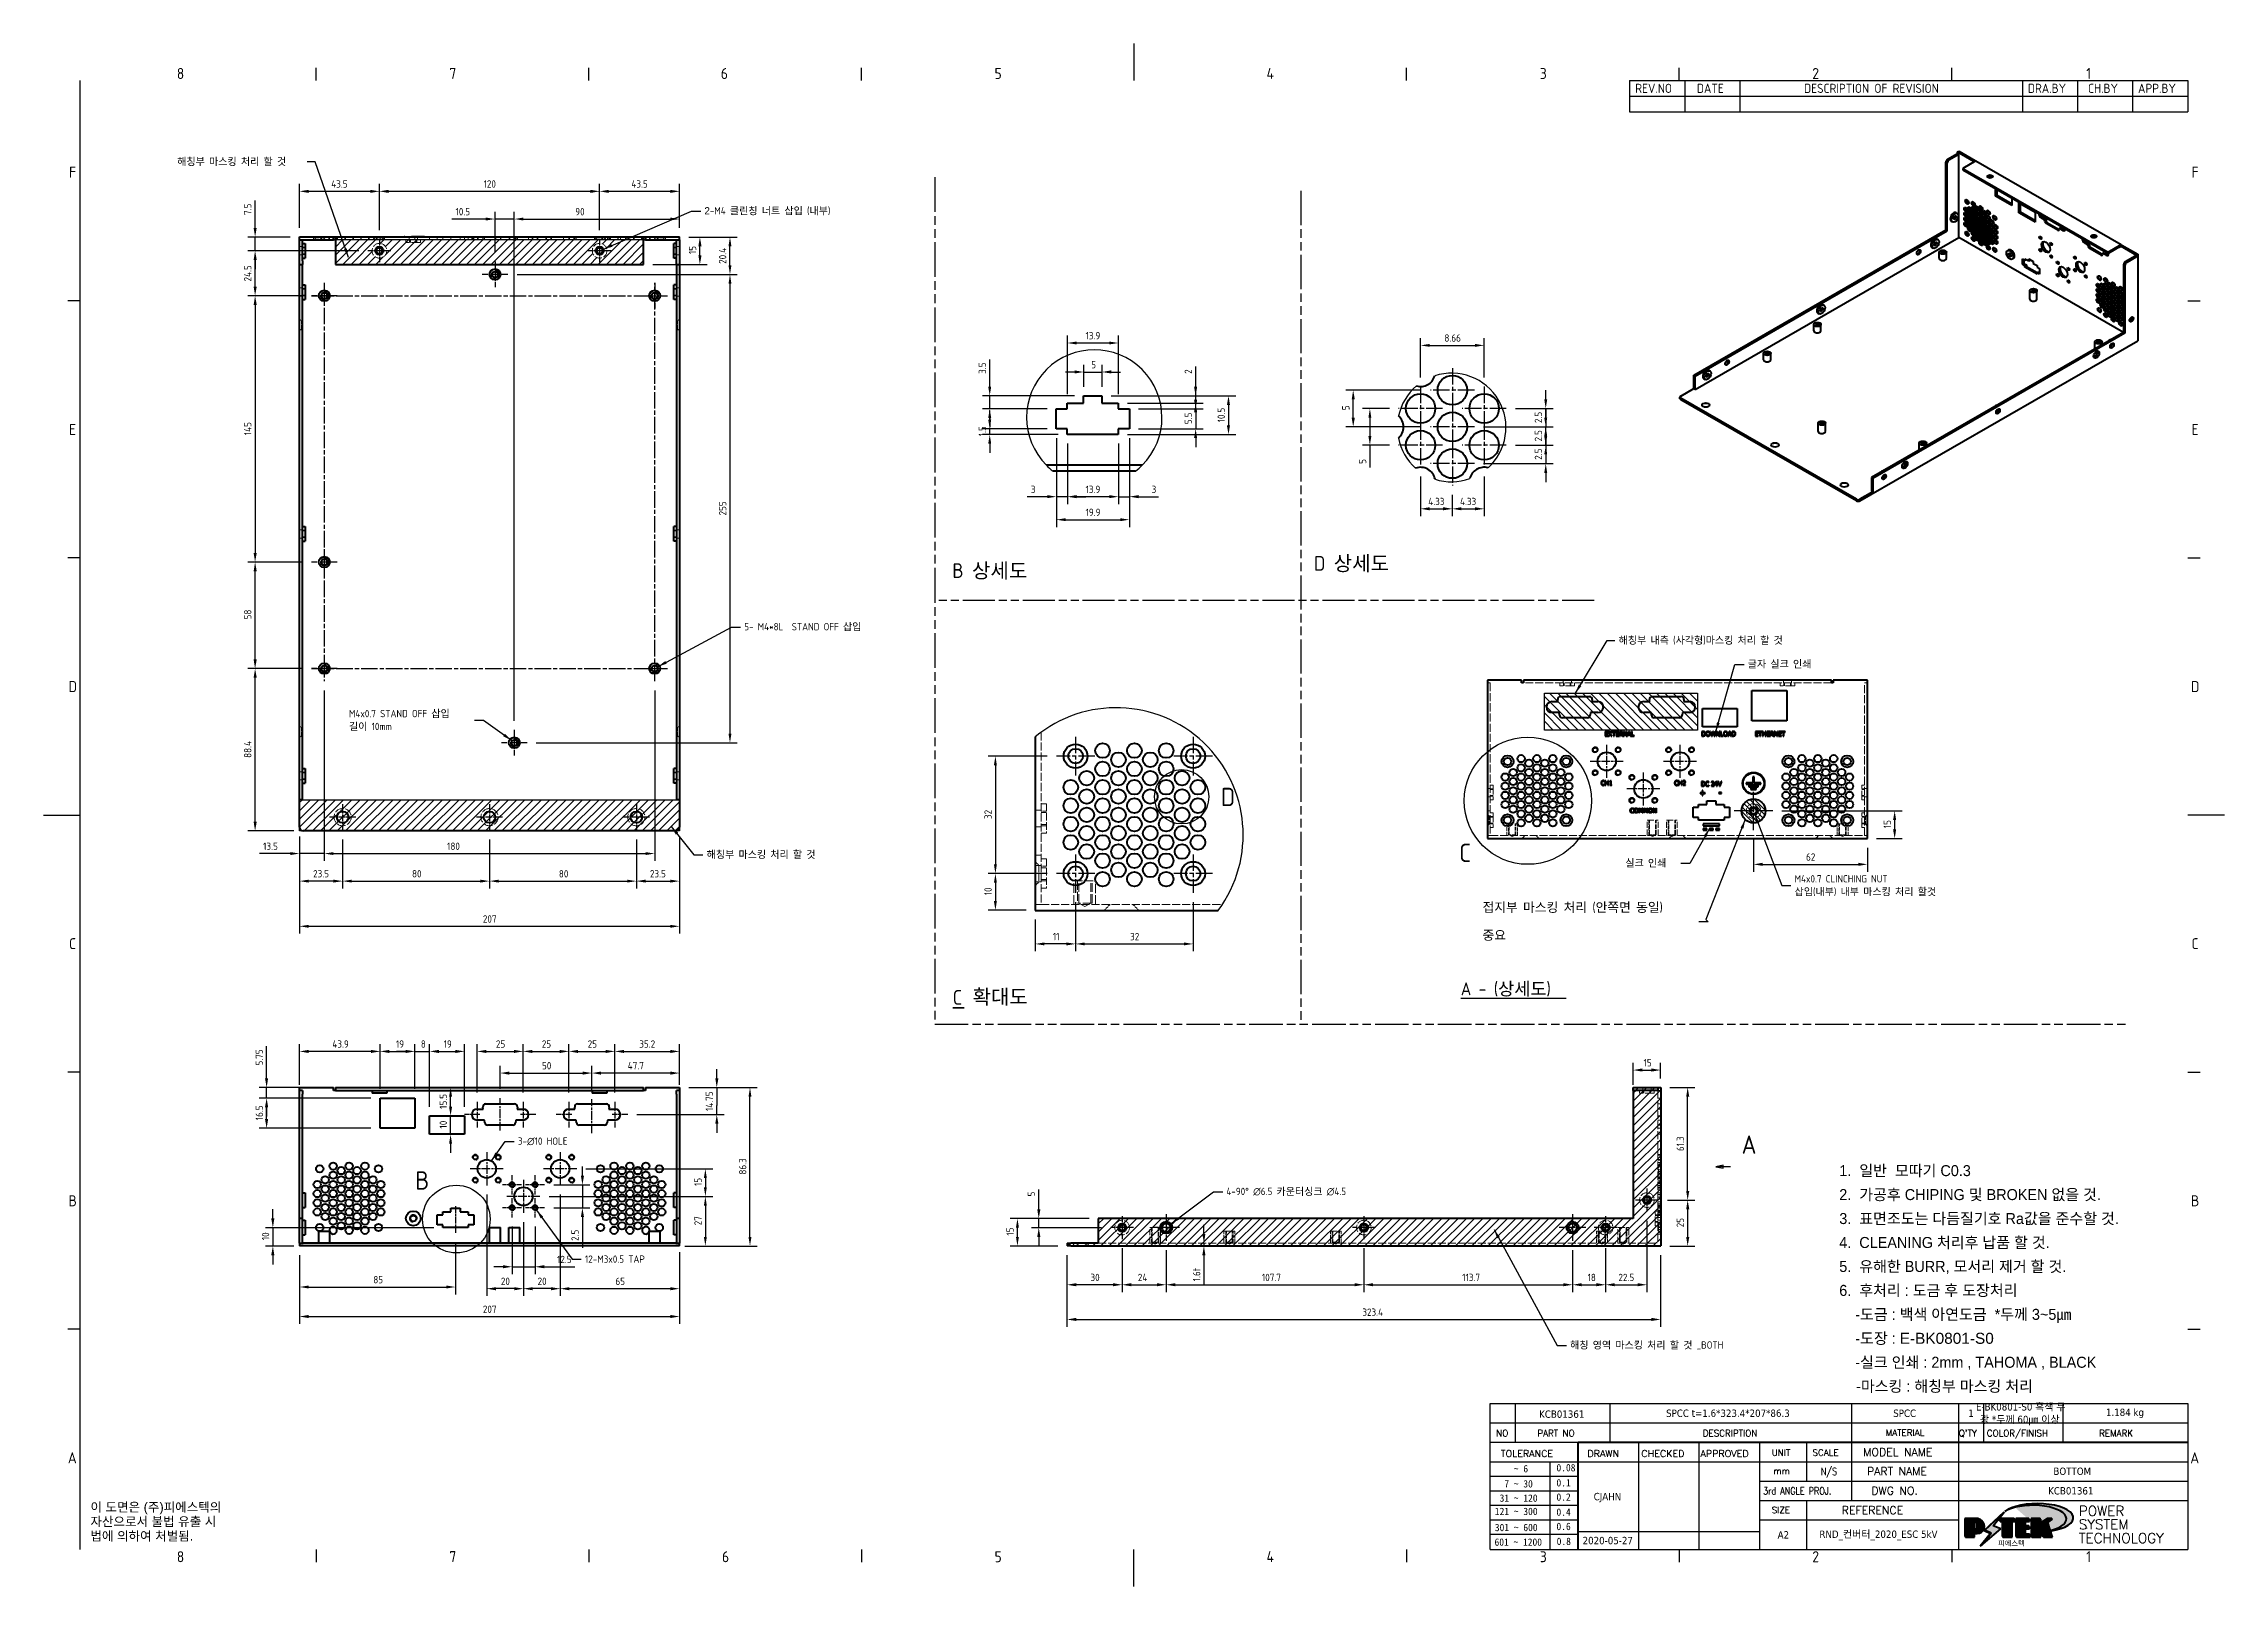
# Model space of a CAD drawing. Header units: millimetres. Extents: x 0 to 1188, y 0 to 840.
import ezdxf
from ezdxf.enums import TextEntityAlignment as Align

# ---------------------------------------------------------------- set-up
doc = ezdxf.new("R2010")
doc.units = ezdxf.units.MM
doc.header["$LTSCALE"] = 2
for name, pattern in [('CHAIN', [0.3543, 0.2362, -0.0295, 0.0591, -0.0295]), ('DASHED', [0.2067, 0.1654, -0.0413]), ('DOUBLE_DASH_CHAIN', [1.2403, 0.6614, -0.0827, 0.1654, -0.0827, 0.1654, -0.0827])]:
    doc.linetypes.add(name, pattern=pattern)
doc.layers.get('0').update_dxf_attribs({"color": 3, "lineweight": 25})
for name, color, linetype, lineweight in [('가려진 것(ISO)', 2, 'DASHED', 18), ('가시적인 것(ISO)', 3, 'Continuous', 40), ('가시적인 좁은 것(ISO)', 3, 'Continuous', 35), ('경계(ISO)', 7, 'Continuous', 25), ('기호(ISO)', 5, 'Continuous', 25), ('끊기 선(JIS)', 7, 'Continuous', 25), ('단면선(ISO)', 7, 'CHAIN', 25), ('상세 경계(JIS)', 7, 'Continuous', 25), ('스케치 형상(ISO)', 3, 'Continuous', 25), ('제목(ISO)', 5, 'Continuous', 50), ('중심 표식(ISO)', 1, 'Continuous', 25), ('중심선(ISO)', 1, 'Continuous', 25), ('치수(ISO)', 2, 'Continuous', 25), ('해치(ISO)', 7, 'Continuous', 18)]:
    doc.layers.add(name, color=color, linetype=linetype, lineweight=lineweight)
doc.styles.add('HAN_291', font='')
doc.styles.add('HAN_370', font='', dxfattribs={"width": 2})
doc.styles.add('ISO Proportional', font='arial.ttf')
doc.styles.add('ISO ProportionalPSTEK', font='isocp.shx')
doc.styles.add('RC_284', font='ROMANC.shx')
doc.styles.add('RC_287', font='ROMANC.shx')
doc.styles.add('RC_292', font='ROMANC.shx')
doc.styles.add('ROMANT_294', font='romant.shx')
doc.styles.add('문자 텍스트_PSTEK_POSCO', font='isocp.shx')
doc.styles.add('부품번호텍스트_PSTEK_POSCO', font='isocp.shx')
doc.styles.add('치수 텍스트_PSTEK_POSCO', font='isocp.shx')
doc.styles.add('텍스트 스타일198', font='tahoma.ttf')
doc.styles.add('텍스트 스타일333', font='ROMANC.shx', dxfattribs={"width": 0.8})
doc.styles.add('텍스트 스타일514', font='isocp.shx')
doc.styles.add('텍스트 스타일529', font='isocp.shx')
doc.styles.add('텍스트 스타일530', font='isocp.shx')
doc.styles.get('HAN_291').set_extended_font_data('GulimChe')
doc.styles.get('HAN_370').set_extended_font_data('GulimChe')
doc.dimstyles.new('치수_PSTEK_POSCO', dxfattribs={"dimscale": 2, "dimtxt": 2, "dimasz": 2.5, "dimexe": 2, "dimexo": 2.5, "dimgap": 1, "dimtad": 1, "dimrnd": 1e-08, "dimdsep": 46, "dimtxsty": '치수 텍스트_PSTEK_POSCO', "dimcen": 0.09, "dimdle": 10, "dimclrd": 7, "dimclre": 7, "dimclrt": 2, "dimadec": 1, "dimazin": 2, "dimtfac": 1, "dimtmove": 0, "dimatfit": 3, "dimfxl": 0, "dimtolj": 1, "dimlwd": -1, "dimlwe": -1, "dimarcsym": 0})
doc.dimstyles.new('치수_PSTEK_POSCO$7', dxfattribs={"dimscale": 2, "dimtxt": 2, "dimasz": 2.5, "dimexe": 2, "dimexo": 2.5, "dimgap": 1, "dimtad": 1, "dimrnd": 1e-08, "dimdsep": 46, "dimtxsty": '치수 텍스트_PSTEK_POSCO', "dimcen": 0.09, "dimdle": 10, "dimclrd": 7, "dimclre": 7, "dimclrt": 2, "dimadec": 1, "dimazin": 2, "dimtfac": 1, "dimtmove": 0, "dimatfit": 3, "dimfxl": 0, "dimtolj": 1, "dimlwd": -1, "dimlwe": -1, "dimarcsym": 0})
pattern_1 = [(45, (0, 0), (-2.245064, 2.245064), [])]

msp = doc.modelspace()

# ---------------------------------------------------------------- texts
at = {"layer": '기호(ISO)', "color": 1, "char_height": 4, "width": 68.8534, "attachment_point": 4, "style": '치수 텍스트_PSTEK_POSCO'}
for insert in [(72.778, 775.608), (361.201, 398.328)]:
    msp.add_mtext('{\\fISOCP|b0|i0;\\H4.0000;해칭부 마스킹 처리 할 것}', dxfattribs=dict(at, insert=insert))
at = {"layer": '기호(ISO)', "color": 2, "attachment_point": 4}
for s, insert, char_height, width, line_spacing_factor, style in [('{\\fisocp|b0|i0;\\H4.0000;\\fAIGDT|b0|i0;\\H4.0000;2\\fisocp|b0|i0;\\H4.0000;-M4 클린칭 너트 삽입 (내부)}', (359.965, 748.765), 4, 81.46143, 0.35, '치수 텍스트_PSTEK_POSCO'), ('{5- M4*8L  STAND OFF 삽입}', (381.684, 522.333), 4, 73.09559, 0.35, '치수 텍스트_PSTEK_POSCO'), ('{M4x0.7 STAND OFF 삽입 \\P길이 10mm}', (166.341, 471.504), 4, 66.35423, 1.05, '치수 텍스트_PSTEK_POSCO'), ('{M4x0.7 CLINCHING NUT \\P삽입(내부) 내부 마스킹 처리 할것 }', (953.865, 381.532), 4, 93.63747, 1.05, '치수 텍스트_PSTEK_POSCO'), ('{\\fisocp|b0|i0;\\H5.0960;접지부 마스킹 처리 (안쪽면 동일)\\P중요}', (783.847, 361.908), 5.096, 115.84744, 1.78626, '치수 텍스트_PSTEK_POSCO'), ('{3-\\fAIGDT|b0|i0;\\H4.0000;n\\fisocp|b0|i0;\\H4.0000;10 HOLE}', (258.37, 242.29), 4, 31.47363, 0.35, '치수 텍스트_PSTEK_POSCO'), ('{4-90° \\fAIGDT|b0|i0;\\H4.0000;n\\fisocp|b0|i0;\\H4.0000;6.5 카운터싱크 \\fAIGDT|b0|i0;\\H4.0000;n\\fisocp|b0|i0;\\H4.0000;4.5}', (644.326, 214.823), 4, 77.05595, 0.35, '치수 텍스트_PSTEK_POSCO'), ('{12-M3x0.5 TAP}', (294.894, 178.172), 4, 39.51399, 0.35, '치수 텍스트_PSTEK_POSCO'), ('{\\fArial|b0|i0;\\H5.0000;이 도면은 (주)피에스텍의\\P자산으로서 불법 유출 시 \\P법에 의하여 처벌됨.}', (25.51, 35.029), 5, 78.61221, 0.944221, '문자 텍스트_PSTEK_POSCO')]:
    msp.add_mtext(s, dxfattribs=dict(at, insert=insert, char_height=char_height, width=width, line_spacing_factor=line_spacing_factor, style=style))
at = {"layer": '기호(ISO)', "color": 7, "attachment_point": 7}
for s, insert, char_height, style in [('D 상세도', (692.046, 552.151), 8, '텍스트 스타일530'), ('B 상세도', (495.045, 548.214), 8, '텍스트 스타일530'), ('C', (495.237, 316.691), 8, '텍스트 스타일529'), (' 확대도', (501.464, 316.147), 8, '텍스트 스타일530'), ('A - (상세도)', (772.057, 321.132), 7, '텍스트 스타일514')]:
    msp.add_mtext(s, dxfattribs=dict(at, insert=insert, char_height=char_height, style=style))
at = {"layer": '기호(ISO)', "color": 2, "char_height": 4, "attachment_point": 4, "style": '치수 텍스트_PSTEK_POSCO'}
for s, insert, width in [('{\\fISOCP|b0|i0;\\H4.0000;해칭부 내측 (사각형)마스킹 처리 할 것}', (858.028, 514.963), 105.0584), ('{\\fISOCP|b0|i0;\\H4.0000;글자 실크 인쇄 }', (928.334, 502.027), 42.37902), ('{\\fISOCP|b0|i0;\\H4.0000;실크 인쇄 }', (861.628, 393.656), 28.25268), ('{\\fISOCP|b0|i0;\\H4.0000;해칭 영역 마스킹 처리 할 것 _BOTH}', (831.565, 131.186), 97.70203)]:
    msp.add_mtext(s, dxfattribs=dict(at, insert=insert, width=width))

# ---------------------------------------------------------------- blocks, each defined once
blk = doc.blocks.new('경계 Default Border')
at = {"layer": '경계(ISO)'}
for p, q in [((74.25, 410), (74.25, 413.4)), ((148.5, 410), (148.5, 413.4)), ((222.75, 410), (222.75, 413.4)), ((371.25, 410), (371.25, 413.4)), ((445.5, 410), (445.5, 413.4)), ((519.75, 410), (519.75, 413.4)), ((10, 350), (6.6, 350)), ((584, 350), (587.4, 350)), ((10, 280), (6.6, 280)), ((584, 280), (587.4, 280)), ((10, 140), (6.6, 140)), ((584, 140), (587.4, 140)), ((10, 70), (6.6, 70)), ((584, 70), (587.4, 70)), ((74.25, 10), (74.25, 6.6)), ((148.5, 10), (148.5, 6.6)), ((222.75, 10), (222.75, 6.6)), ((371.25, 10), (371.25, 6.6)), ((445.5, 10), (445.5, 6.6)), ((519.75, 10), (519.75, 6.6))]:
    blk.add_line(p, q, dxfattribs=at)
at = {"layer": '경계(ISO)', "flags": 128}
for points in [[(297, 420), (297, 410)], [(10, 10), (10, 410)], [(0, 210), (10, 210)], [(594, 210), (584, 210)], [(297, 0), (297, 10)]]:
    blk.add_lwpolyline(points, dxfattribs=at)
at = {"layer": '경계(ISO)', "color": 2, "char_height": 3, "attachment_point": 7, "style": '문자 텍스트_PSTEK_POSCO'}
for s, insert in [('8', (36.27, 410.37)), ('7', (110.52, 410.39)), ('6', (184.46, 410.37)), ('5', (259.02, 410.37)), ('4', (333.1, 410.4)), ('3', (407.54, 410.37)), ('2', (481.75, 410.37)), ('1', (556.36, 410.4)), ('F', (6.93, 383.5)), ('F', (585.04, 383.5)), ('E', (6.93, 313.47)), ('E', (585.04, 313.47)), ('D', (6.77, 243.47)), ('D', (584.88, 243.47)), ('C', (6.93, 173.47)), ('C', (585.04, 173.47)), ('B', (6.77, 103.47)), ('B', (584.88, 103.47)), ('A', (6.6, 33.49)), ('A', (584.71, 33.49)), ('8', (36.27, 6.57)), ('7', (110.52, 6.59)), ('6', (184.77, 6.57)), ('5', (259.02, 6.57)), ('4', (333.1, 6.6)), ('3', (407.54, 6.57)), ('2', (481.75, 6.57)), ('1', (556.36, 6.6))]:
    blk.add_mtext(s, dxfattribs=dict(at, insert=insert))
blk = doc.blocks.new('제목 블록 PSTEK')
h = blk.add_hatch(color=1)
edge = h.paths.add_edge_path(flags=0)
edge.add_line((314.22, 19.61), (314.22, 17))
edge.add_line((314.22, 17), (314.35, 17))
edge.add_arc((314.35, 17.65), 0.651, 270, 360)
edge.add_line((315, 17.65), (315, 18.96))
edge.add_arc((314.35, 18.96), 0.651, 0, 90)
edge.add_line((314.35, 19.61), (314.22, 19.61))
edge = h.paths.add_edge_path()
edge.add_arc((314.98, 18.29), 1.97, 270, 450)
edge.add_line((314.98, 20.26), (311.77, 20.26))
edge.add_line((311.77, 20.26), (311.77, 15.34))
edge.add_line((311.77, 15.34), (314.22, 15.34))
edge.add_line((314.22, 15.34), (314.22, 16.32))
edge.add_line((314.22, 16.32), (314.98, 16.32))
h = blk.add_hatch(color=252)
edge = h.paths.add_edge_path()
edge.add_arc((314.98, 18.29), 1.97, 270, 406.82787)
edge.add_arc((315.16, 18.14), 1.97, -90, 53.56098, ccw=False)
edge.add_line((315.16, 16.17), (314.4, 16.17))
edge.add_line((314.4, 16.17), (314.4, 15.19))
edge.add_line((314.4, 15.19), (311.94, 15.19))
edge.add_line((311.94, 15.19), (311.94, 15.34))
edge.add_line((311.94, 15.34), (314.22, 15.34))
edge.add_line((314.22, 15.34), (314.22, 16.32))
edge.add_line((314.22, 16.32), (314.98, 16.32))
h = blk.add_hatch(color=252)
edge = h.paths.add_edge_path()
edge.add_line((314.4, 19.46), (314.53, 19.46))
edge.add_arc((314.53, 18.81), 0.651, 60.41893, 90, ccw=False)
edge.add_arc((314.35, 18.96), 0.651, 39.96992, 90)
edge.add_line((314.35, 19.61), (314.22, 19.61))
edge.add_line((314.22, 19.61), (314.22, 17))
edge.add_line((314.22, 17), (314.35, 17))
edge.add_arc((314.35, 17.65), 0.651, 270, 274.69308)
edge.add_line((314.4, 17), (314.4, 19.46))
for color, points in [(252, [(317.22, 17.06), (322.03, 21.63), (322.28, 21.94), (317.05, 16.98), (318.75, 16.19), (316, 12.72), (316.34, 13), (318.92, 16.27)]), (5, [(321.62, 17.42), (319.53, 18.25), (322.45, 22.02), (317.22, 17.06), (318.92, 16.27), (316.17, 12.8)]), (1, [(324.48, 19.61), (325.24, 19.61), (325.24, 20.26), (321.23, 20.26), (321.23, 19.61), (321.98, 19.61), (321.98, 15.34), (324.48, 15.34)]), (252, [(321.98, 19.61), (321.4, 19.61), (321.4, 19.46), (321.98, 19.46)]), (252, [(324.66, 19.46), (325.42, 19.46), (325.42, 20.11), (325.24, 20.11), (325.24, 19.61), (324.48, 19.61), (324.48, 15.34), (322.16, 15.34), (322.16, 15.19), (324.66, 15.19)]), (1, [(329.23, 20.26), (325.66, 20.26), (325.66, 15.34), (329.36, 15.34), (329.36, 15.99), (328.11, 15.99), (328.11, 17.56), (329.23, 17.56), (329.23, 18.26), (328.11, 18.26), (328.11, 19.61), (329.23, 19.61)]), (252, [(328.29, 19.46), (329.41, 19.46), (329.41, 20.11), (329.23, 20.11), (329.23, 19.61), (328.11, 19.61), (328.11, 18.26), (328.29, 18.26)]), (252, [(328.29, 17.42), (329.41, 17.42), (329.41, 18.11), (329.23, 18.11), (329.23, 17.56), (328.11, 17.56), (328.11, 15.99), (328.29, 15.99)]), (1, [(332.33, 20.26), (329.86, 20.26), (329.86, 15.34), (332.33, 15.34), (332.33, 17.43), (333.07, 15.34), (335.49, 15.34), (334.25, 19.31), (335.44, 20.26), (334.31, 20.26), (332.33, 19)]), (252, [(332.51, 20.11), (332.33, 20.11), (332.33, 19), (332.51, 19.11)]), (252, [(335.62, 20.11), (335.25, 20.11), (334.25, 19.31), (335.49, 15.34), (333.2, 15.34), (333.25, 15.19), (335.66, 15.19), (334.43, 19.16)]), (252, [(329.54, 15.85), (329.36, 15.85), (329.36, 15.34), (325.83, 15.34), (325.83, 15.19), (329.54, 15.19)]), (252, [(332.51, 16.93), (332.33, 17.43), (332.33, 15.34), (330.04, 15.34), (330.04, 15.19), (332.51, 15.19)])]:
    blk.add_hatch(color=color).paths.add_polyline_path(points)
at = {"layer": '해치(ISO)'}
h = blk.add_hatch(color=140, dxfattribs=at)
edge = h.paths.add_edge_path()
edge.add_ellipse((330.37, 20.16), major_axis=(9.1, 0), ratio=0.40699, start_angle=301.30985, end_angle=507.74369)
edge.add_ellipse((331.53, 20.46), major_axis=(-9.82, 0), ratio=0.39426, start_angle=111.51207, end_angle=334.47025, ccw=False)
edge.add_line((335.14, 16.86), (335.1, 16.99))
at = {"color": 180}
for p, q in [((182.48, 11.79), (182.48, 51.57)), ((182.48, 51.57), (372.48, 51.57)), ((189.27, 51.57), (189.27, 41.01)), ((215.22, 41.01), (215.22, 51.57)), ((280.88, 51.57), (280.88, 41.01)), ((310.09, 51.57), (310.09, 41.01)), ((316.9, 51.57), (316.9, 41.01)), ((338.46, 51.57), (338.46, 41.01)), ((372.48, 51.57), (372.48, 11.79)), ((182.48, 46.29), (372.48, 46.29)), ((182.48, 41.01), (206.45, 41.01)), ((182.48, 35.73), (206.45, 35.73)), ((198.86, 12.03), (198.86, 35.73)), ((206.45, 35.73), (372.48, 35.73)), ((222.94, 11.79), (222.94, 41.01)), ((239.43, 11.79), (239.43, 41.01)), ((255.92, 11.79), (255.92, 41.01)), ((268.69, 41.01), (268.69, 30.45)), ((280.88, 41.01), (280.88, 25.17)), ((310.09, 41.01), (310.09, 11.79)), ((182.48, 31.78), (206.45, 31.78)), ((255.92, 30.45), (372.48, 30.45)), ((182.48, 27.83), (206.45, 27.83)), ((182.48, 23.88), (206.45, 23.88)), ((255.92, 25.17), (372.48, 25.17)), ((268.69, 25.17), (268.69, 11.79)), ((182.48, 19.93), (206.45, 19.93)), ((255.92, 19.89), (310.09, 19.89)), ((182.48, 15.98), (206.45, 15.98)), ((206.45, 16.74), (255.92, 16.74)), ((182.48, 11.79), (372.48, 11.79))]:
    blk.add_line(p, q, dxfattribs=at)
at = {"color": 7, "lineweight": 50}
for p, q in [((206.45, 11.79), (206.45, 41.01)), ((206.45, 41.01), (372.48, 41.01))]:
    blk.add_line(p, q, dxfattribs=at)
at = {"color": 7}
for p, q in [((314.98, 20.26), (311.77, 20.26)), ((311.77, 20.26), (311.77, 15.34)), ((314.98, 20.26), (311.77, 20.26)), ((311.77, 20.26), (311.77, 15.34)), ((314.22, 17), (314.22, 19.61)), ((314.22, 19.61), (314.35, 19.61)), ((314.35, 19.61), (314.22, 19.61)), ((314.22, 19.61), (314.22, 17)), ((314.22, 17), (314.22, 19.61)), ((314.22, 19.61), (314.35, 19.61)), ((314.4, 19.46), (314.53, 19.46)), ((314.4, 17), (314.4, 19.46)), ((315, 18.96), (315, 17.65)), ((315, 18.96), (315, 17.65)), ((322.28, 21.94), (317.05, 16.98)), ((322.45, 22.02), (317.22, 17.06)), ((317.22, 17.06), (322.03, 21.63)), ((319.53, 18.25), (322.45, 22.02)), ((321.62, 17.42), (319.53, 18.25)), ((325.24, 20.26), (321.23, 20.26)), ((321.23, 20.26), (321.23, 19.61)), ((325.24, 20.26), (321.23, 20.26)), ((321.23, 20.26), (321.23, 19.61)), ((321.23, 19.61), (321.98, 19.61)), ((321.23, 19.61), (321.98, 19.61)), ((321.4, 19.61), (321.4, 19.46)), ((321.98, 19.61), (321.4, 19.61)), ((321.4, 19.46), (321.98, 19.46)), ((321.98, 19.61), (321.98, 15.34)), ((321.98, 19.46), (321.98, 19.61)), ((321.98, 19.61), (321.98, 15.34)), ((322.03, 21.63), (322.28, 21.94)), ((324.48, 19.61), (325.24, 19.61)), ((324.48, 15.34), (324.48, 19.61)), ((325.24, 19.61), (324.48, 19.61)), ((324.48, 19.61), (324.48, 15.34)), ((324.48, 19.61), (325.24, 19.61)), ((324.48, 15.34), (324.48, 19.61)), ((324.66, 19.46), (325.42, 19.46)), ((324.66, 15.19), (324.66, 19.46)), ((325.24, 19.61), (325.24, 20.26)), ((325.24, 19.61), (325.24, 20.26)), ((325.42, 20.11), (325.24, 20.11)), ((325.24, 20.11), (325.24, 19.61)), ((325.42, 19.46), (325.42, 20.11)), ((329.23, 20.26), (325.66, 20.26)), ((325.66, 20.26), (325.66, 15.34)), ((325.66, 20.26), (325.66, 15.34)), ((329.23, 20.26), (325.66, 20.26)), ((328.11, 18.26), (328.11, 19.61)), ((328.11, 19.61), (329.23, 19.61)), ((329.23, 19.61), (328.11, 19.61)), ((328.11, 19.61), (328.11, 18.26)), ((328.11, 18.26), (328.11, 19.61)), ((328.11, 19.61), (329.23, 19.61)), ((329.23, 18.26), (328.11, 18.26)), ((328.11, 18.26), (328.29, 18.26)), ((329.23, 18.26), (328.11, 18.26)), ((328.29, 18.26), (328.29, 19.46)), ((328.29, 19.46), (329.41, 19.46)), ((329.23, 19.61), (329.23, 20.26)), ((329.23, 19.61), (329.23, 20.26)), ((329.41, 20.11), (329.23, 20.11)), ((329.23, 20.11), (329.23, 19.61)), ((329.23, 17.56), (329.23, 18.26)), ((329.23, 17.56), (329.23, 18.26)), ((329.41, 18.11), (329.23, 18.11)), ((329.23, 18.11), (329.23, 17.56)), ((329.41, 19.46), (329.41, 20.11)), ((329.41, 17.42), (329.41, 18.11)), ((332.33, 20.26), (329.86, 20.26)), ((329.86, 20.26), (329.86, 15.34)), ((329.86, 20.26), (329.86, 15.34)), ((332.33, 20.26), (329.86, 20.26)), ((334.31, 20.26), (332.33, 19)), ((332.33, 19), (332.33, 20.26)), ((334.31, 20.26), (332.33, 19)), ((332.33, 19), (332.33, 20.26)), ((332.51, 20.11), (332.33, 20.11)), ((332.33, 20.11), (332.33, 19)), ((332.33, 19), (332.51, 19.11)), ((332.51, 19.11), (332.51, 20.11)), ((334.25, 19.31), (335.44, 20.26)), ((334.25, 19.31), (335.44, 20.26)), ((335.25, 20.11), (334.25, 19.31)), ((335.49, 15.34), (334.25, 19.31)), ((334.25, 19.31), (335.49, 15.34)), ((335.49, 15.34), (334.25, 19.31)), ((335.44, 20.26), (334.31, 20.26)), ((335.44, 20.26), (334.31, 20.26)), ((334.43, 19.16), (335.62, 20.11)), ((335.66, 15.19), (334.43, 19.16)), ((335.62, 20.11), (335.25, 20.11)), ((311.77, 15.34), (314.22, 15.34)), ((311.77, 15.34), (314.22, 15.34)), ((314.22, 15.34), (311.94, 15.34)), ((311.94, 15.34), (311.94, 15.19)), ((311.94, 15.19), (314.4, 15.19)), ((314.35, 17), (314.22, 17)), ((314.22, 17), (314.35, 17)), ((314.35, 17), (314.22, 17)), ((314.22, 16.32), (314.98, 16.32)), ((314.22, 15.34), (314.22, 16.32)), ((314.98, 16.32), (314.22, 16.32)), ((314.22, 16.32), (314.22, 15.34)), ((314.22, 16.32), (314.98, 16.32)), ((314.22, 15.34), (314.22, 16.32)), ((314.4, 16.17), (315.16, 16.17)), ((314.4, 15.19), (314.4, 16.17)), ((318.75, 16.19), (316, 12.72)), ((316, 12.72), (316.34, 13)), ((316.17, 12.8), (321.62, 17.42)), ((318.92, 16.27), (316.17, 12.8)), ((316.34, 13), (318.92, 16.27)), ((317.05, 16.98), (318.75, 16.19)), ((318.92, 16.27), (317.22, 17.06)), ((317.22, 17.06), (318.92, 16.27)), ((321.98, 15.34), (324.48, 15.34)), ((321.98, 15.34), (324.48, 15.34)), ((324.48, 15.34), (322.16, 15.34)), ((322.16, 15.34), (322.16, 15.19)), ((322.16, 15.19), (324.66, 15.19)), ((325.66, 15.34), (329.36, 15.34)), ((325.66, 15.34), (329.36, 15.34)), ((329.36, 15.34), (325.83, 15.34)), ((325.83, 15.34), (325.83, 15.19)), ((325.83, 15.19), (329.54, 15.19)), ((328.11, 17.56), (329.23, 17.56)), ((328.11, 15.99), (328.11, 17.56)), ((329.23, 17.56), (328.11, 17.56)), ((328.11, 17.56), (328.11, 15.99)), ((328.11, 17.56), (329.23, 17.56)), ((328.11, 15.99), (328.11, 17.56)), ((329.36, 15.99), (328.11, 15.99)), ((328.11, 15.99), (328.29, 15.99)), ((329.36, 15.99), (328.11, 15.99)), ((328.29, 15.99), (328.29, 17.42)), ((328.29, 17.42), (329.41, 17.42)), ((329.36, 15.34), (329.36, 15.99)), ((329.36, 15.34), (329.36, 15.99)), ((329.54, 15.85), (329.36, 15.85)), ((329.36, 15.85), (329.36, 15.34)), ((329.54, 15.19), (329.54, 15.85)), ((329.86, 15.34), (332.33, 15.34)), ((329.86, 15.34), (332.33, 15.34)), ((332.33, 15.34), (330.04, 15.34)), ((330.04, 15.34), (330.04, 15.19)), ((330.04, 15.19), (332.51, 15.19)), ((332.33, 17.43), (333.07, 15.34)), ((332.33, 15.34), (332.33, 17.43)), ((332.51, 16.93), (332.33, 17.43)), ((332.33, 17.43), (332.33, 15.34)), ((332.33, 17.43), (333.07, 15.34)), ((332.33, 15.34), (332.33, 17.43)), ((332.51, 15.19), (332.51, 16.93)), ((333.07, 15.34), (335.49, 15.34)), ((333.07, 15.34), (335.49, 15.34)), ((335.49, 15.34), (333.2, 15.34)), ((333.2, 15.34), (333.25, 15.19)), ((333.25, 15.19), (335.66, 15.19)), ((345.04, 17.5), (344.99, 17.69))]:
    blk.add_line(p, q, dxfattribs=at)
at = {"color": 1}
for p, q in [((314.98, 20.26), (311.77, 20.26)), ((311.77, 20.26), (311.77, 15.34)), ((314.22, 17), (314.22, 19.61)), ((314.22, 19.61), (314.35, 19.61)), ((315, 18.96), (315, 17.65)), ((325.24, 20.26), (321.23, 20.26)), ((321.23, 20.26), (321.23, 19.61)), ((321.23, 19.61), (321.98, 19.61)), ((321.98, 19.61), (321.98, 15.34)), ((324.48, 19.61), (325.24, 19.61)), ((324.48, 15.34), (324.48, 19.61)), ((325.24, 19.61), (325.24, 20.26)), ((329.23, 20.26), (325.66, 20.26)), ((325.66, 20.26), (325.66, 15.34)), ((328.11, 18.26), (328.11, 19.61)), ((328.11, 19.61), (329.23, 19.61)), ((329.23, 18.26), (328.11, 18.26)), ((329.23, 19.61), (329.23, 20.26)), ((329.23, 17.56), (329.23, 18.26)), ((332.33, 20.26), (329.86, 20.26)), ((329.86, 20.26), (329.86, 15.34)), ((334.31, 20.26), (332.33, 19)), ((332.33, 19), (332.33, 20.26)), ((334.25, 19.31), (335.44, 20.26)), ((335.49, 15.34), (334.25, 19.31)), ((335.44, 20.26), (334.31, 20.26)), ((311.77, 15.34), (314.22, 15.34)), ((314.35, 17), (314.22, 17)), ((314.22, 16.32), (314.98, 16.32)), ((314.22, 15.34), (314.22, 16.32)), ((321.98, 15.34), (324.48, 15.34)), ((325.66, 15.34), (329.36, 15.34)), ((328.11, 17.56), (329.23, 17.56)), ((328.11, 15.99), (328.11, 17.56)), ((329.36, 15.99), (328.11, 15.99)), ((329.36, 15.34), (329.36, 15.99)), ((329.86, 15.34), (332.33, 15.34)), ((332.33, 17.43), (333.07, 15.34)), ((332.33, 15.34), (332.33, 17.43)), ((333.07, 15.34), (335.49, 15.34))]:
    blk.add_line(p, q, dxfattribs=at)
at = {"color": 5}
for p, q in [((322.45, 22.02), (317.22, 17.06)), ((319.53, 18.25), (322.45, 22.02)), ((321.62, 17.42), (319.53, 18.25)), ((316.17, 12.8), (321.62, 17.42)), ((318.92, 16.27), (316.17, 12.8)), ((317.22, 17.06), (318.92, 16.27))]:
    blk.add_line(p, q, dxfattribs=at)
at = {"color": 7}
for centre, radius, start, end in [((314.35, 18.96), 0.651, 0, 90), ((314.35, 18.96), 0.651, 39.96992, 90), ((314.35, 18.96), 0.651, 0, 90), ((314.53, 18.81), 0.651, 60.41893, 90), ((314.98, 18.29), 1.97, 270, 90), ((314.98, 18.29), 1.97, 270, 90), ((314.98, 18.29), 1.97, 270, 46.82787), ((315.16, 18.14), 1.97, 270, 53.56098), ((314.35, 17.65), 0.651, 270, 0), ((314.35, 17.65), 0.651, 270, 0), ((314.35, 17.65), 0.651, 270, 274.69308)]:
    blk.add_arc(centre, radius, start, end, dxfattribs=at)
at = {"color": 1}
for centre, radius, start, end in [((314.35, 18.96), 0.651, 0, 90), ((314.98, 18.29), 1.97, 270, 90), ((314.35, 17.65), 0.651, 270, 0)]:
    blk.add_arc(centre, radius, start, end, dxfattribs=at)
at = {"layer": '제목(ISO)', "lineweight": 18}
blk.add_line((182.48, 35.73), (182.48, 11.79), dxfattribs=at)
at = {"layer": '제목(ISO)'}
for p, q in [((314.98, 20.26), (311.77, 20.26)), ((311.77, 20.26), (311.77, 15.34)), ((314.22, 17), (314.22, 19.61)), ((314.22, 19.61), (314.35, 19.61)), ((314.35, 19.61), (314.22, 19.61)), ((314.22, 19.61), (314.22, 17)), ((314.4, 19.46), (314.53, 19.46)), ((314.4, 17), (314.4, 19.46)), ((315, 18.96), (315, 17.65)), ((322.28, 21.94), (317.05, 16.98)), ((322.45, 22.02), (317.22, 17.06)), ((317.22, 17.06), (322.03, 21.63)), ((319.53, 18.25), (322.45, 22.02)), ((321.62, 17.42), (319.53, 18.25)), ((325.24, 20.26), (321.23, 20.26)), ((321.23, 20.26), (321.23, 19.61)), ((321.23, 19.61), (321.98, 19.61)), ((321.98, 19.61), (321.4, 19.61)), ((321.4, 19.61), (321.4, 19.46)), ((321.4, 19.46), (321.98, 19.46)), ((321.98, 19.61), (321.98, 15.34)), ((321.98, 19.46), (321.98, 19.61)), ((322.03, 21.63), (322.28, 21.94)), ((324.48, 19.61), (325.24, 19.61)), ((324.48, 15.34), (324.48, 19.61)), ((325.24, 19.61), (324.48, 19.61)), ((324.48, 19.61), (324.48, 15.34)), ((324.66, 19.46), (325.42, 19.46)), ((324.66, 15.19), (324.66, 19.46)), ((325.24, 19.61), (325.24, 20.26)), ((325.42, 20.11), (325.24, 20.11)), ((325.24, 20.11), (325.24, 19.61)), ((325.42, 19.46), (325.42, 20.11)), ((329.23, 20.26), (325.66, 20.26)), ((325.66, 20.26), (325.66, 15.34)), ((328.11, 18.26), (328.11, 19.61)), ((328.11, 19.61), (329.23, 19.61)), ((329.23, 19.61), (328.11, 19.61)), ((328.11, 19.61), (328.11, 18.26)), ((329.23, 18.26), (328.11, 18.26)), ((328.11, 18.26), (328.29, 18.26)), ((328.29, 19.46), (329.41, 19.46)), ((328.29, 18.26), (328.29, 19.46)), ((329.23, 19.61), (329.23, 20.26)), ((329.41, 20.11), (329.23, 20.11)), ((329.23, 20.11), (329.23, 19.61)), ((329.23, 17.56), (329.23, 18.26)), ((329.41, 18.11), (329.23, 18.11)), ((329.23, 18.11), (329.23, 17.56)), ((329.41, 19.46), (329.41, 20.11)), ((329.41, 17.42), (329.41, 18.11)), ((332.33, 20.26), (329.86, 20.26)), ((329.86, 20.26), (329.86, 15.34)), ((334.31, 20.26), (332.33, 19)), ((332.33, 19), (332.33, 20.26)), ((332.51, 20.11), (332.33, 20.11)), ((332.33, 20.11), (332.33, 19)), ((332.33, 19), (332.51, 19.11)), ((332.51, 19.11), (332.51, 20.11)), ((334.25, 19.31), (335.44, 20.26)), ((335.25, 20.11), (334.25, 19.31)), ((335.49, 15.34), (334.25, 19.31)), ((334.25, 19.31), (335.49, 15.34)), ((335.44, 20.26), (334.31, 20.26)), ((334.43, 19.16), (335.62, 20.11)), ((335.66, 15.19), (334.43, 19.16)), ((335.62, 20.11), (335.25, 20.11)), ((311.77, 15.34), (314.22, 15.34)), ((314.22, 15.34), (311.94, 15.34)), ((311.94, 15.34), (311.94, 15.19)), ((311.94, 15.19), (314.4, 15.19)), ((314.35, 17), (314.22, 17)), ((314.22, 17), (314.35, 17)), ((314.22, 15.34), (314.22, 16.32)), ((314.22, 16.32), (314.98, 16.32)), ((314.98, 16.32), (314.22, 16.32)), ((314.22, 16.32), (314.22, 15.34)), ((314.4, 15.19), (314.4, 16.17)), ((314.4, 16.17), (315.16, 16.17)), ((318.75, 16.19), (316, 12.72)), ((316, 12.72), (316.34, 13)), ((316.17, 12.8), (321.62, 17.42)), ((318.92, 16.27), (316.17, 12.8)), ((316.34, 13), (318.92, 16.27)), ((317.05, 16.98), (318.75, 16.19)), ((317.22, 17.06), (318.92, 16.27)), ((318.92, 16.27), (317.22, 17.06)), ((321.98, 15.34), (324.48, 15.34)), ((324.48, 15.34), (322.16, 15.34)), ((322.16, 15.34), (322.16, 15.19)), ((322.16, 15.19), (324.66, 15.19)), ((325.66, 15.34), (329.36, 15.34)), ((329.36, 15.34), (325.83, 15.34)), ((325.83, 15.34), (325.83, 15.19)), ((325.83, 15.19), (329.54, 15.19)), ((328.11, 15.99), (328.11, 17.56)), ((328.11, 17.56), (329.23, 17.56)), ((329.23, 17.56), (328.11, 17.56)), ((328.11, 17.56), (328.11, 15.99)), ((329.36, 15.99), (328.11, 15.99)), ((328.11, 15.99), (328.29, 15.99)), ((328.29, 17.42), (329.41, 17.42)), ((328.29, 15.99), (328.29, 17.42)), ((329.36, 15.34), (329.36, 15.99)), ((329.54, 15.85), (329.36, 15.85)), ((329.36, 15.85), (329.36, 15.34)), ((329.54, 15.19), (329.54, 15.85)), ((329.86, 15.34), (332.33, 15.34)), ((332.33, 15.34), (330.04, 15.34)), ((330.04, 15.34), (330.04, 15.19)), ((330.04, 15.19), (332.51, 15.19)), ((332.33, 15.34), (332.33, 17.43)), ((332.33, 17.43), (333.07, 15.34)), ((332.51, 16.93), (332.33, 17.43)), ((332.33, 17.43), (332.33, 15.34)), ((332.51, 15.19), (332.51, 16.93)), ((333.07, 15.34), (335.49, 15.34)), ((335.49, 15.34), (333.2, 15.34)), ((333.2, 15.34), (333.25, 15.19)), ((333.25, 15.19), (335.66, 15.19))]:
    blk.add_line(p, q, dxfattribs=at)
at = {"layer": '제목(ISO)', "color": 4}
blk.add_line((335.14, 16.86), (335.1, 16.99), dxfattribs=at)
at = {"layer": '제목(ISO)'}
for centre, radius, start, end in [((314.35, 18.96), 0.651, 0, 90), ((314.35, 18.96), 0.651, 39.96992, 90), ((314.53, 18.81), 0.651, 60.41893, 90), ((314.98, 18.29), 1.97, 46.82787, 90), ((314.98, 18.29), 1.97, 270, 46.82787), ((314.98, 18.29), 1.97, 270, 46.82787), ((315.16, 18.14), 1.97, 270, 53.56098), ((314.35, 17.65), 0.651, 270, 0), ((314.35, 17.65), 0.651, 270, 274.69308)]:
    blk.add_arc(centre, radius, start, end, dxfattribs=at)
at = {"layer": '제목(ISO)', "color": 4}
for centre, major_axis, ratio, start_param, end_param in [((331.53, 20.46), (9.82, 0), 0.39426, 5.087845, 8.9792), ((330.37, 20.16), (9.1, 0), 0.40699, 5.258849, 8.861799)]:
    blk.add_ellipse(centre, major_axis=major_axis, ratio=ratio, start_param=start_param, end_param=end_param, dxfattribs=at)
at = {"color": 2}
for s, height, style, p in [('NO', 1.742, 'RC_284', (184.14, 42.62)), ('PART NO', 1.742, 'RC_284', (195.34, 42.62)), ('DESCRIPTION', 1.7424, 'RC_284', (240.4, 42.62)), ("Q'TY", 1.742, 'RC_284', (310.14, 42.62)), ('COLOR/FINISH', 1.7424, 'RC_284', (317.77, 42.62)), ('REMARK', 1.742, 'RC_284', (348.35, 42.62)), (' TOLERANCE', 1.9, 'RC_287', (184.09, 37.01)), ('DRAWN', 1.9, 'RC_287', (208.98, 37.01)), ('CHECKED', 1.9, 'RC_287', (223.69, 37.01)), ('APPROVED', 1.9, 'RC_287', (239.78, 37.01)), ('UNIT', 1.742, 'RC_284', (259.17, 37.34)), ('SCALE', 1.742, 'RC_284', (270.29, 37.34)), ('MODEL NAME', 2.178, 'RC_292', (284.1, 37.25)), ('  7 ~ 30', 2, 'HAN_291', (183.77, 28.71)), ('    ~ 6', 2, 'HAN_291', (183.77, 32.82)), ('0.08', 2, 'HAN_291', (200.55, 33.1)), ('0.1', 2, 'HAN_291', (200.55, 28.99)), ('mm', 1.742, 'RC_284', (259.65, 32.35)), ('PART NAME', 2.178, 'RC_292', (285.14, 32.03)), (' 31 ~ 120', 2, 'HAN_291', (183.77, 24.83)), ('0.2', 2, 'HAN_291', (200.55, 25.11)), (' DWG NO.', 2.178, 'RC_292', (284.81, 26.75)), ('301 ~ 600', 2, 'HAN_291', (183.77, 16.83)), ('121 ~ 300', 2, 'HAN_291', (183.77, 21.21)), ('0.4', 2, 'HAN_291', (200.55, 21)), ('0.6', 2, 'HAN_291', (200.55, 17.12)), ('SIZE', 1.742, 'RC_284', (259.17, 21.69)), ('REFERENCE', 2.178, 'RC_292', (278.27, 21.43)), ('601 ~ 1200', 2, 'HAN_291', (183.68, 12.85)), ('0.8', 2, 'HAN_291', (200.61, 13.06))]:
    blk.add_text(s, height=height, dxfattribs=dict(at, style=style)).set_placement(p)
at = {"color": 2, "style": 'RC_284'}
blk.add_text('MATERIAL', height=1.742, dxfattribs=at).set_placement((295.48, 43.65), align=Align.MIDDLE_CENTER)
at = {"color": 7, "style": '텍스트 스타일333', "width": 0.8}
blk.add_text('N/S', height=2, dxfattribs=at).set_placement((274.78, 33.09), align=Align.MIDDLE_CENTER)
at = {"color": 2, "style": '텍스트 스타일333', "width": 0.8}
blk.add_text('3rd ANGLE PROJ.', height=2, dxfattribs=at).set_placement((256.84, 26.76))
at = {"color": 7, "style": 'ROMANT_294'}
for s, p in [('POWER', (342.83, 20.97)), ('SYSTEM', (342.83, 17.33)), ('TECHNOLOGY', (342.83, 13.57))]:
    blk.add_text(s, height=2.7, dxfattribs=at).set_placement(p)
at = {"color": 7, "insert": (320.85, 14.21), "char_height": 1.4, "attachment_point": 1, "line_spacing_factor": 0.332, "style": 'HAN_370'}
blk.add_mtext('\\fHY견고딕|b0|i0;\\H1.4000;피에스텍', dxfattribs=at)
at = {"layer": '제목(ISO)', "color": 7, "style": '텍스트 스타일198'}
for tag, p in [('부품_번호_001', (195.83, 47.68)), ('설명_001', (230.41, 47.92)), ('재질_001', (292.28, 47.93)), ("3._Q'TY_001", (312.71, 47.92)), ('4._COLOR_001', (314.82, 49.66)), ('4._COLOR_002', (315.89, 46.24)), ('질량\\P3;_001', (350.21, 48.16)), ('제목_001', (335.91, 32.12)), ('설계자_001', (210.68, 25.23)), ('부품_번호_001', (334.49, 26.81)), ('작성_날짜_001', (207.67, 13.27)), ('시트_크기_001', (260.79, 14.82)), ('프로젝트_001', (272.17, 14.99))]:
    blk.add_attdef(tag, p, '', height=2, dxfattribs=at)
for tag, p in [('1._MODEL_NAME', (341.23, 38.37)), ('점검자', (231.18, 26.23)), ('엔지니어링_승인자', (247.67, 26.23)), ('점검_날짜', (231.18, 14.27)), ('엔지니어링_승인_날짜', (247.67, 14.27))]:
    blk.add_attdef(tag, text='', height=2, dxfattribs=at).set_placement(p, align=Align.MIDDLE_CENTER)
blk = doc.blocks.new('리비전 내역')
at = {"layer": '기호(ISO)'}
for p, q in [((432, 410), (584, 410)), ((432, 410), (432, 405.72)), ((447, 410), (447, 405.72)), ((462, 410), (462, 405.72)), ((539, 410), (539, 405.72)), ((554, 410), (554, 405.72)), ((569, 410), (569, 405.72)), ((584, 410), (584, 405.72)), ((432, 405.72), (584, 405.72)), ((432, 405.72), (432, 401.44)), ((447, 405.72), (447, 401.44)), ((462, 405.72), (462, 401.44)), ((539, 405.72), (539, 401.44)), ((554, 405.72), (554, 401.44)), ((569, 405.72), (569, 401.44)), ((584, 405.72), (584, 401.44)), ((432, 401.44), (584, 401.44))]:
    blk.add_line(p, q, dxfattribs=at)
at = {"layer": '기호(ISO)', "color": 2, "char_height": 2.5, "attachment_point": 7, "style": 'ISO ProportionalPSTEK'}
for s, insert in [('REV.NO', (433.53, 406.58)), ('DATE', (450.31, 406.58)), ('DESCRIPTION OF REVISION', (479.51, 406.58)), ('DRA.BY', (540.48, 406.58)), ('CH.BY', (556.86, 406.58)), ('APP.BY', (570.48, 406.58))]:
    blk.add_mtext(s, dxfattribs=dict(at, insert=insert))
blk = doc.blocks.new('*D22')
at = {"layer": 'Defpoints', "color": 0}
for p in [(139.4, 185.3), (346.4, 186.9), (346.4, 146.9)]:
    blk.add_point(p, dxfattribs=at)
at = {"layer": '치수(ISO)', "color": 7}
for p, q in [((139.4, 180.3), (139.4, 142.9)), ((346.4, 181.9), (346.4, 142.9)), ((144.4, 146.9), (341.4, 146.9))]:
    blk.add_line(p, q, dxfattribs=at)
for points in [[(144.4, 147.8), (144.4, 146.1), (139.4, 146.9)], [(341.4, 147.8), (341.4, 146.1), (346.4, 146.9)]]:
    blk.add_solid(points, dxfattribs=at)
at = {"layer": '치수(ISO)', "color": 2, "insert": (239.3, 150.9), "char_height": 4, "attachment_point": 4, "style": '치수 텍스트_PSTEK_POSCO'}
blk.add_mtext('\\A1;207', dxfattribs=at)
blk = doc.blocks.new('*D23')
at = {"layer": 'Defpoints', "color": 0}
for p in [(281.4, 218.3), (346.4, 185.3), (346.4, 162.1)]:
    blk.add_point(p, dxfattribs=at)
at = {"layer": '치수(ISO)', "color": 7}
for p, q in [((281.4, 213.3), (281.4, 158.1)), ((346.4, 180.3), (346.4, 158.1)), ((286.4, 162.1), (341.4, 162.1))]:
    blk.add_line(p, q, dxfattribs=at)
for points in [[(286.4, 162.9), (286.4, 161.2), (281.4, 162.1)], [(341.4, 162.9), (341.4, 161.2), (346.4, 162.1)]]:
    blk.add_solid(points, dxfattribs=at)
at = {"layer": '치수(ISO)', "color": 2, "insert": (311.5, 166.1), "char_height": 4, "attachment_point": 4, "style": '치수 텍스트_PSTEK_POSCO'}
blk.add_mtext('\\A1;65', dxfattribs=at)
blk = doc.blocks.new('*D24')
at = {"layer": 'Defpoints', "color": 0}
for p in [(290.4, 227.3), (270.4, 212.3), (360.5, 212.3)]:
    blk.add_point(p, dxfattribs=at)
at = {"layer": '치수(ISO)', "color": 7}
for p, q in [((295.4, 227.3), (364.5, 227.3)), ((360.5, 222.3), (360.5, 217.3)), ((275.4, 212.3), (364.5, 212.3))]:
    blk.add_line(p, q, dxfattribs=at)
for points in [[(359.7, 222.3), (361.3, 222.3), (360.5, 227.3)], [(359.7, 217.3), (361.3, 217.3), (360.5, 212.3)]]:
    blk.add_solid(points, dxfattribs=at)
at = {"layer": '치수(ISO)', "color": 2, "insert": (356.5, 218), "char_height": 4, "attachment_point": 4, "rotation": 90, "style": '치수 텍스트_PSTEK_POSCO'}
blk.add_mtext('\\A1;15', dxfattribs=at)
blk = doc.blocks.new('*D25')
at = {"layer": 'Defpoints', "color": 0}
for p in [(557.5, 185.3), (880.9, 185.3), (880.9, 145.3)]:
    blk.add_point(p, dxfattribs=at)
at = {"layer": '치수(ISO)', "color": 7}
for p, q in [((557.5, 180.3), (557.5, 141.3)), ((880.9, 180.3), (880.9, 141.3)), ((562.5, 145.3), (875.9, 145.3))]:
    blk.add_line(p, q, dxfattribs=at)
for points in [[(562.5, 146.2), (562.5, 144.5), (557.5, 145.3)], [(875.9, 146.2), (875.9, 144.5), (880.9, 145.3)]]:
    blk.add_solid(points, dxfattribs=at)
at = {"layer": '치수(ISO)', "color": 2, "insert": (718.4, 149.3), "char_height": 4, "attachment_point": 4, "style": '치수 텍스트_PSTEK_POSCO'}
blk.add_mtext('\\A1;323.4', dxfattribs=at)
blk = doc.blocks.new('*D26')
at = {"layer": 'Defpoints', "color": 0}
for p in [(557.5, 185.3), (587.5, 189.1), (557.5, 164.2)]:
    blk.add_point(p, dxfattribs=at)
at = {"layer": '치수(ISO)', "color": 7}
for p, q in [((557.5, 180.3), (557.5, 160.2)), ((587.5, 184.1), (587.5, 160.2)), ((582.5, 164.2), (562.5, 164.2))]:
    blk.add_line(p, q, dxfattribs=at)
for points in [[(562.5, 165.1), (562.5, 163.4), (557.5, 164.2)], [(582.5, 165.1), (582.5, 163.4), (587.5, 164.2)]]:
    blk.add_solid(points, dxfattribs=at)
at = {"layer": '치수(ISO)', "color": 2, "insert": (570.3, 168.2), "char_height": 4, "attachment_point": 4, "style": '치수 텍스트_PSTEK_POSCO'}
blk.add_mtext('\\A1;30', dxfattribs=at)
blk = doc.blocks.new('*D27')
at = {"layer": 'Defpoints', "color": 0}
for p in [(587.5, 189.1), (611.5, 188.1), (611.5, 164.2)]:
    blk.add_point(p, dxfattribs=at)
at = {"layer": '치수(ISO)', "color": 7}
for p, q in [((587.5, 184.1), (587.5, 160.2)), ((611.5, 183.1), (611.5, 160.2)), ((592.5, 164.2), (606.5, 164.2))]:
    blk.add_line(p, q, dxfattribs=at)
for points in [[(592.5, 165.1), (592.5, 163.4), (587.5, 164.2)], [(606.5, 165.1), (606.5, 163.4), (611.5, 164.2)]]:
    blk.add_solid(points, dxfattribs=at)
at = {"layer": '치수(ISO)', "color": 2, "insert": (596.1, 168.2), "char_height": 4, "attachment_point": 4, "style": '치수 텍스트_PSTEK_POSCO'}
blk.add_mtext('\\A1;24', dxfattribs=at)
blk = doc.blocks.new('*D28')
at = {"layer": 'Defpoints', "color": 0}
for p in [(611.5, 188.1), (719.2, 189.1), (719.2, 164.2)]:
    blk.add_point(p, dxfattribs=at)
at = {"layer": '치수(ISO)', "color": 7}
for p, q in [((611.5, 183.1), (611.5, 160.2)), ((719.2, 184.1), (719.2, 160.2)), ((616.5, 164.2), (714.2, 164.2))]:
    blk.add_line(p, q, dxfattribs=at)
for points in [[(616.5, 165.1), (616.5, 163.4), (611.5, 164.2)], [(714.2, 165.1), (714.2, 163.4), (719.2, 164.2)]]:
    blk.add_solid(points, dxfattribs=at)
at = {"layer": '치수(ISO)', "color": 2, "insert": (663.7, 168.2), "char_height": 4, "attachment_point": 4, "style": '치수 텍스트_PSTEK_POSCO'}
blk.add_mtext('\\A1;107.7', dxfattribs=at)
blk = doc.blocks.new('*D29')
at = {"layer": 'Defpoints', "color": 0}
for p in [(719.2, 189.1), (832.9, 188.1), (832.9, 164.2)]:
    blk.add_point(p, dxfattribs=at)
at = {"layer": '치수(ISO)', "color": 7}
for p, q in [((719.2, 184.1), (719.2, 160.2)), ((832.9, 183.1), (832.9, 160.2)), ((724.2, 164.2), (827.9, 164.2))]:
    blk.add_line(p, q, dxfattribs=at)
for points in [[(724.2, 165.1), (724.2, 163.4), (719.2, 164.2)], [(827.9, 165.1), (827.9, 163.4), (832.9, 164.2)]]:
    blk.add_solid(points, dxfattribs=at)
at = {"layer": '치수(ISO)', "color": 2, "insert": (772.8, 168.2), "char_height": 4, "attachment_point": 4, "style": '치수 텍스트_PSTEK_POSCO'}
blk.add_mtext('\\A1;113.7', dxfattribs=at)
blk = doc.blocks.new('*D30')
at = {"layer": 'Defpoints', "color": 0}
for p in [(832.9, 188.1), (850.9, 189.1), (850.9, 164.2)]:
    blk.add_point(p, dxfattribs=at)
at = {"layer": '치수(ISO)', "color": 7}
for p, q in [((832.9, 183.1), (832.9, 160.2)), ((850.9, 184.1), (850.9, 160.2)), ((837.9, 164.2), (845.9, 164.2))]:
    blk.add_line(p, q, dxfattribs=at)
for points in [[(837.9, 165.1), (837.9, 163.4), (832.9, 164.2)], [(845.9, 165.1), (845.9, 163.4), (850.9, 164.2)]]:
    blk.add_solid(points, dxfattribs=at)
at = {"layer": '치수(ISO)', "color": 2, "insert": (841.1, 168.2), "char_height": 4, "attachment_point": 4, "style": '치수 텍스트_PSTEK_POSCO'}
blk.add_mtext('\\A1;18', dxfattribs=at)
blk = doc.blocks.new('*D31')
at = {"layer": 'Defpoints', "color": 0}
for p in [(873.4, 204.1), (850.9, 189.1), (873.4, 164.2)]:
    blk.add_point(p, dxfattribs=at)
at = {"layer": '치수(ISO)', "color": 7}
for p, q in [((873.4, 199.1), (873.4, 160.2)), ((850.9, 184.1), (850.9, 160.2)), ((855.9, 164.2), (868.4, 164.2))]:
    blk.add_line(p, q, dxfattribs=at)
for points in [[(855.9, 165.1), (855.9, 163.4), (850.9, 164.2)], [(868.4, 165.1), (868.4, 163.4), (873.4, 164.2)]]:
    blk.add_solid(points, dxfattribs=at)
at = {"layer": '치수(ISO)', "color": 2, "insert": (857.9, 168.2), "char_height": 4, "attachment_point": 4, "style": '치수 텍스트_PSTEK_POSCO'}
blk.add_mtext('\\A1;22.5', dxfattribs=at)
blk = doc.blocks.new('*D32')
at = {"layer": 'Defpoints', "color": 0}
for p in [(880.9, 281.1), (865.9, 268), (880.9, 271.6)]:
    blk.add_point(p, dxfattribs=at)
at = {"layer": '치수(ISO)', "color": 7}
for p, q in [((865.9, 273), (865.9, 285.1)), ((880.9, 276.6), (880.9, 285.1)), ((870.9, 281.1), (875.9, 281.1))]:
    blk.add_line(p, q, dxfattribs=at)
for points in [[(870.9, 282), (870.9, 280.3), (865.9, 281.1)], [(875.9, 282), (875.9, 280.3), (880.9, 281.1)]]:
    blk.add_solid(points, dxfattribs=at)
at = {"layer": '치수(ISO)', "color": 2, "insert": (871.6, 285.1), "char_height": 4, "attachment_point": 4, "style": '치수 텍스트_PSTEK_POSCO'}
blk.add_mtext('\\A1;15', dxfattribs=at)
blk = doc.blocks.new('*D33')
at = {"layer": 'Defpoints', "color": 0}
for p in [(880.9, 271.6), (895.6, 271.6), (879.7, 210.3)]:
    blk.add_point(p, dxfattribs=at)
at = {"layer": '치수(ISO)', "color": 7}
for p, q in [((885.9, 271.6), (899.6, 271.6)), ((895.6, 215.3), (895.6, 266.6)), ((884.7, 210.3), (899.6, 210.3))]:
    blk.add_line(p, q, dxfattribs=at)
for points in [[(894.8, 266.6), (896.5, 266.6), (895.6, 271.6)], [(894.8, 215.3), (896.5, 215.3), (895.6, 210.3)]]:
    blk.add_solid(points, dxfattribs=at)
at = {"layer": '치수(ISO)', "color": 2, "insert": (891.6, 237), "char_height": 4, "attachment_point": 4, "rotation": 90, "style": '치수 텍스트_PSTEK_POSCO'}
blk.add_mtext('\\A1;61.3', dxfattribs=at)
blk = doc.blocks.new('*D34')
at = {"layer": 'Defpoints', "color": 0}
for p in [(879.7, 210.3), (880.9, 185.3), (895.6, 185.3)]:
    blk.add_point(p, dxfattribs=at)
at = {"layer": '치수(ISO)', "color": 7}
for p, q in [((884.7, 210.3), (899.6, 210.3)), ((895.6, 205.3), (895.6, 190.3)), ((885.9, 185.3), (899.6, 185.3))]:
    blk.add_line(p, q, dxfattribs=at)
for points in [[(894.8, 205.3), (896.5, 205.3), (895.6, 210.3)], [(894.8, 190.3), (896.5, 190.3), (895.6, 185.3)]]:
    blk.add_solid(points, dxfattribs=at)
at = {"layer": '치수(ISO)', "color": 2, "insert": (891.6, 195.5), "char_height": 4, "attachment_point": 4, "rotation": 90, "style": '치수 텍스트_PSTEK_POSCO'}
blk.add_mtext('\\A1;25', dxfattribs=at)
blk = doc.blocks.new('*D35')
at = {"layer": 'Defpoints', "color": 0}
for p in [(530.5, 200.3), (574.5, 200.3), (557.5, 185.3)]:
    blk.add_point(p, dxfattribs=at)
at = {"layer": '치수(ISO)', "color": 7}
for p, q in [((569.5, 200.3), (526.5, 200.3)), ((530.5, 190.3), (530.5, 195.3)), ((552.5, 185.3), (526.5, 185.3))]:
    blk.add_line(p, q, dxfattribs=at)
for points in [[(529.7, 195.3), (531.3, 195.3), (530.5, 200.3)], [(529.7, 190.3), (531.3, 190.3), (530.5, 185.3)]]:
    blk.add_solid(points, dxfattribs=at)
at = {"layer": '치수(ISO)', "color": 2, "insert": (526.5, 191), "char_height": 4, "attachment_point": 4, "rotation": 90, "style": '치수 텍스트_PSTEK_POSCO'}
blk.add_mtext('\\A1;15', dxfattribs=at)
blk = doc.blocks.new('*D36')
at = {"layer": 'Defpoints', "color": 0}
for p in [(542.1, 200.3), (574.5, 200.3), (581.3, 195.3)]:
    blk.add_point(p, dxfattribs=at)
at = {"layer": '치수(ISO)', "color": 7}
for p, q in [((542.1, 205.3), (542.1, 216.1)), ((569.5, 200.3), (538.1, 200.3)), ((576.3, 195.3), (538.1, 195.3)), ((542.1, 195.3), (542.1, 200.3)), ((542.1, 190.3), (542.1, 185.3))]:
    blk.add_line(p, q, dxfattribs=at)
for points in [[(541.3, 205.3), (543, 205.3), (542.1, 200.3)], [(541.3, 190.3), (543, 190.3), (542.1, 195.3)]]:
    blk.add_solid(points, dxfattribs=at)
at = {"layer": '치수(ISO)', "color": 2, "insert": (538.1, 212.3), "char_height": 4, "attachment_point": 4, "rotation": 90, "style": '치수 텍스트_PSTEK_POSCO'}
blk.add_mtext('\\A1;5', dxfattribs=at)
blk = doc.blocks.new('*D37')
at = {"layer": 'Defpoints', "color": 0}
for p in [(632.1, 185.3), (636.8, 185.3), (637.1, 186.9)]:
    blk.add_point(p, dxfattribs=at)
at = {"layer": '치수(ISO)', "color": 7}
for p, q in [((632.1, 191.9), (632.1, 196.9)), ((632.1, 186.9), (632.1, 185.3)), ((632.1, 180.3), (632.1, 164.1))]:
    blk.add_line(p, q, dxfattribs=at)
for points in [[(631.2, 191.9), (632.9, 191.9), (632.1, 186.9)], [(631.2, 180.3), (632.9, 180.3), (632.1, 185.3)]]:
    blk.add_solid(points, dxfattribs=at)
at = {"layer": '치수(ISO)', "color": 2, "insert": (628.1, 166.1), "char_height": 4, "attachment_point": 4, "rotation": 90, "style": '치수 텍스트_PSTEK_POSCO'}
blk.add_mtext('\\A1;1.6t', dxfattribs=at)
blk = doc.blocks.new('2dTransSection0')
at = {"layer": '단면선(ISO)', "linetype": 'Continuous'}
for p, q in [((457.47, 114.65), (455.47, 114.25)), ((457.47, 114.25), (455.47, 114.25)), ((455.47, 114.25), (457.47, 113.85)), ((457.47, 113.85), (457.47, 114.65)), ((459.47, 114.25), (457.47, 114.25))]:
    blk.add_line(p, q, dxfattribs=at)
at = {"layer": '단면선(ISO)', "linetype": 'Continuous', "flags": 128}
blk.add_lwpolyline([(457.47, 114.65), (455.47, 114.25)], dxfattribs=at)
at = {"layer": '단면선(ISO)'}
blk.add_solid([(457.47, 114.65), (455.47, 114.25), (457.47, 113.85), (457.47, 114.65)], dxfattribs=at)
at = {"layer": '단면선(ISO)', "insert": (462.5, 117.75), "char_height": 5, "attachment_point": 7, "style": '부품번호텍스트_PSTEK_POSCO'}
blk.add_mtext('A', dxfattribs=at)
blk = doc.blocks.new('*D39')
at = {"layer": 'Defpoints', "color": 0}
for p in [(139.4, 413.3), (346.4, 413.3), (346.4, 359.4)]:
    blk.add_point(p, dxfattribs=at)
at = {"layer": '치수(ISO)', "color": 7}
for p, q in [((139.4, 408.3), (139.4, 355.4)), ((346.4, 408.3), (346.4, 355.4)), ((144.4, 359.4), (341.4, 359.4))]:
    blk.add_line(p, q, dxfattribs=at)
for points in [[(144.4, 360.2), (144.4, 358.6), (139.4, 359.4)], [(341.4, 360.2), (341.4, 358.6), (346.4, 359.4)]]:
    blk.add_solid(points, dxfattribs=at)
at = {"layer": '치수(ISO)', "color": 2, "insert": (239.3, 363.4), "char_height": 4, "attachment_point": 4, "style": '치수 텍스트_PSTEK_POSCO'}
blk.add_mtext('\\A1;207', dxfattribs=at)
blk = doc.blocks.new('*D40')
at = {"layer": 'Defpoints', "color": 0}
for p in [(152.9, 492.8), (139.4, 413.3), (139.4, 399)]:
    blk.add_point(p, dxfattribs=at)
at = {"layer": '치수(ISO)', "color": 7}
for p, q in [((152.9, 487.8), (152.9, 395)), ((139.4, 408.3), (139.4, 395)), ((134.4, 399), (117.6, 399)), ((152.9, 399), (139.4, 399)), ((157.9, 399), (162.9, 399))]:
    blk.add_line(p, q, dxfattribs=at)
for points in [[(134.4, 399.8), (134.4, 398.2), (139.4, 399)], [(157.9, 399.8), (157.9, 398.2), (152.9, 399)]]:
    blk.add_solid(points, dxfattribs=at)
at = {"layer": '치수(ISO)', "color": 2, "insert": (119.6, 403), "char_height": 4, "attachment_point": 4, "style": '치수 텍스트_PSTEK_POSCO'}
blk.add_mtext('\\A1;13.5', dxfattribs=at)
blk = doc.blocks.new('*D41')
at = {"layer": 'Defpoints', "color": 0}
for p in [(152.9, 492.8), (332.9, 492.8), (332.9, 399)]:
    blk.add_point(p, dxfattribs=at)
at = {"layer": '치수(ISO)', "color": 7}
for p, q in [((152.9, 487.8), (152.9, 395)), ((332.9, 487.8), (332.9, 395)), ((157.9, 399), (327.9, 399))]:
    blk.add_line(p, q, dxfattribs=at)
for points in [[(157.9, 399.8), (157.9, 398.2), (152.9, 399)], [(327.9, 399.8), (327.9, 398.2), (332.9, 399)]]:
    blk.add_solid(points, dxfattribs=at)
at = {"layer": '치수(ISO)', "color": 2, "insert": (219.8, 403), "char_height": 4, "attachment_point": 4, "style": '치수 텍스트_PSTEK_POSCO'}
blk.add_mtext('\\A1;180', dxfattribs=at)
blk = doc.blocks.new('*D42')
at = {"layer": 'Defpoints', "color": 0}
for p in [(115.2, 734.7), (139.4, 734.7), (176.7, 727.2)]:
    blk.add_point(p, dxfattribs=at)
at = {"layer": '치수(ISO)', "color": 7}
for p, q in [((115.2, 739.7), (115.2, 754.5)), ((134.4, 734.7), (111.2, 734.7)), ((171.7, 727.2), (111.2, 727.2)), ((115.2, 727.2), (115.2, 734.7)), ((115.2, 722.2), (115.2, 717.2))]:
    blk.add_line(p, q, dxfattribs=at)
for points in [[(114.4, 739.7), (116.1, 739.7), (115.2, 734.7)], [(114.4, 722.2), (116.1, 722.2), (115.2, 727.2)]]:
    blk.add_solid(points, dxfattribs=at)
at = {"layer": '치수(ISO)', "color": 2, "insert": (111.2, 746.7), "char_height": 4, "attachment_point": 4, "rotation": 90, "style": '치수 텍스트_PSTEK_POSCO'}
blk.add_mtext('\\A1;7.5', dxfattribs=at)
blk = doc.blocks.new('*D43')
at = {"layer": 'Defpoints', "color": 0}
for p in [(115.2, 727.2), (176.7, 727.2), (146, 702.7)]:
    blk.add_point(p, dxfattribs=at)
at = {"layer": '치수(ISO)', "color": 7}
for p, q in [((171.7, 727.2), (111.2, 727.2)), ((115.2, 707.7), (115.2, 722.2)), ((141, 702.7), (111.2, 702.7))]:
    blk.add_line(p, q, dxfattribs=at)
for points in [[(114.4, 722.2), (116.1, 722.2), (115.2, 727.2)], [(114.4, 707.7), (116.1, 707.7), (115.2, 702.7)]]:
    blk.add_solid(points, dxfattribs=at)
at = {"layer": '치수(ISO)', "color": 2, "insert": (111.2, 710.5), "char_height": 4, "attachment_point": 4, "rotation": 90, "style": '치수 텍스트_PSTEK_POSCO'}
blk.add_mtext('\\A1;24.5', dxfattribs=at)
blk = doc.blocks.new('*D44')
at = {"layer": 'Defpoints', "color": 0}
for p in [(182.9, 759.6), (139.4, 734.7), (182.9, 733.5)]:
    blk.add_point(p, dxfattribs=at)
at = {"layer": '치수(ISO)', "color": 7}
for p, q in [((139.4, 739.7), (139.4, 763.6)), ((182.9, 738.5), (182.9, 763.6)), ((144.4, 759.6), (177.9, 759.6))]:
    blk.add_line(p, q, dxfattribs=at)
for points in [[(144.4, 760.4), (144.4, 758.7), (139.4, 759.6)], [(177.9, 760.4), (177.9, 758.7), (182.9, 759.6)]]:
    blk.add_solid(points, dxfattribs=at)
at = {"layer": '치수(ISO)', "color": 2, "insert": (156.7, 763.6), "char_height": 4, "attachment_point": 4, "style": '치수 텍스트_PSTEK_POSCO'}
blk.add_mtext('\\A1;43.5', dxfattribs=at)
blk = doc.blocks.new('*D45')
at = {"layer": 'Defpoints', "color": 0}
for p in [(302.9, 759.6), (182.9, 733.5), (302.9, 733.5)]:
    blk.add_point(p, dxfattribs=at)
at = {"layer": '치수(ISO)', "color": 7}
for p, q in [((182.9, 738.5), (182.9, 763.6)), ((302.9, 738.5), (302.9, 763.6)), ((187.9, 759.6), (297.9, 759.6))]:
    blk.add_line(p, q, dxfattribs=at)
for points in [[(187.9, 760.4), (187.9, 758.7), (182.9, 759.6)], [(297.9, 760.4), (297.9, 758.7), (302.9, 759.6)]]:
    blk.add_solid(points, dxfattribs=at)
at = {"layer": '치수(ISO)', "color": 2, "insert": (239.7, 763.6), "char_height": 4, "attachment_point": 4, "style": '치수 텍스트_PSTEK_POSCO'}
blk.add_mtext('\\A1;120', dxfattribs=at)
blk = doc.blocks.new('*D46')
at = {"layer": 'Defpoints', "color": 0}
for p in [(346.4, 759.6), (302.9, 733.5), (346.4, 734.7)]:
    blk.add_point(p, dxfattribs=at)
at = {"layer": '치수(ISO)', "color": 7}
for p, q in [((302.9, 738.5), (302.9, 763.6)), ((346.4, 739.7), (346.4, 763.6)), ((307.9, 759.6), (341.4, 759.6))]:
    blk.add_line(p, q, dxfattribs=at)
for points in [[(307.9, 760.4), (307.9, 758.7), (302.9, 759.6)], [(341.4, 760.4), (341.4, 758.7), (346.4, 759.6)]]:
    blk.add_solid(points, dxfattribs=at)
at = {"layer": '치수(ISO)', "color": 2, "insert": (320.2, 763.6), "char_height": 4, "attachment_point": 4, "style": '치수 텍스트_PSTEK_POSCO'}
blk.add_mtext('\\A1;43.5', dxfattribs=at)
blk = doc.blocks.new('*D47')
at = {"layer": 'Defpoints', "color": 0}
for p in [(346.4, 734.7), (357.5, 734.7), (326.8, 719.7)]:
    blk.add_point(p, dxfattribs=at)
at = {"layer": '치수(ISO)', "color": 7}
for p, q in [((351.4, 734.7), (361.5, 734.7)), ((357.5, 724.7), (357.5, 729.7)), ((331.8, 719.7), (361.5, 719.7))]:
    blk.add_line(p, q, dxfattribs=at)
for points in [[(356.7, 729.7), (358.4, 729.7), (357.5, 734.7)], [(356.7, 724.7), (358.4, 724.7), (357.5, 719.7)]]:
    blk.add_solid(points, dxfattribs=at)
at = {"layer": '치수(ISO)', "color": 2, "insert": (353.5, 725.4), "char_height": 4, "attachment_point": 4, "rotation": 90, "style": '치수 텍스트_PSTEK_POSCO'}
blk.add_mtext('\\A1;15', dxfattribs=at)
blk = doc.blocks.new('주석-판금')
at = {"layer": '기호(ISO)', "color": 2, "insert": (-40.78, 31.96), "char_height": 2, "width": 107.5122, "attachment_point": 1, "line_spacing_factor": 1.304004, "style": 'ISO Proportional'}
blk.add_mtext('{\\fGulim|b0|i0|c0|p50;\\H1.5x;1.  \\fGulim|b0|i0|c129|p50;일반  모따기 \\fGulim|b0|i0|c0|p50;C0.3\\P2.  \\fGulim|b0|i0|c129|p50;가공후 \\fGulim|b0|i0|c0|p50;CHIPING \\fGulim|b0|i0|c129|p50;및 \\fGulim|b0|i0|c0|p50;BROKEN \\fGulim|b0|i0|c129|p50;없을 것\\fGulim|b0|i0|c0|p50;.\\H1.3876x; \\H0.72068x;\\P3.  \\fGulim|b0|i0|c129|p50;표면조도는 다듬질기호 \\fGulim|b0|i0|c0|p50;Ra\\fGulim|b0|i0|c129|p50;값을 준수할 것\\fGulim|b0|i0|c0|p50;.\\H1.1177x; \\H0.89468x;\\P4.  CLEANING \\fGulim|b0|i0|c129|p50;처리후 납품 할 것\\fGulim|b0|i0|c0|p50;.\\H1.3164x; \\H0.75963x;\\P5.  \\fGulim|b0|i0|c129|p50;유해한 \\fGulim|b0|i0|c0|p50;BURR, \\fGulim|b0|i0|c129|p50;모서리 제거 할 것\\fGulim|b0|i0|c0|p50;.\\H1.1689x; \\H0.85547x;\\P6.  \\fGulim|b0|i0|c129|p50;후처리 \\fGulim|b0|i0|c0|p50;: \\fGulim|b0|i0|c129|p50;도금 후 도장처리\\H1.2776x; \\H0.78274x;\\P    \\fGulim|b0|i0|c0|p50;-\\fGulim|b0|i0|c129|p50;도금 \\fGulim|b0|i0|c0|p50;: \\fGulim|b0|i0|c129|p50;백색 아연도금  \\fGulim|b0|i0|c0|p50;*\\fGulim|b0|i0|c129|p50;두께 \\fGulim|b0|i0|c0|p50;3~5\\fGulim|b0|i0|c129|p50;㎛\\H1.1963x; \\H0.8359x;\\P    \\fGulim|b0|i0|c0|p50;-\\fGulim|b0|i0|c129|p50;도장 \\fGulim|b0|i0|c0|p50;: \\fArial|b0|i0|c0|p34;E-BK0801-S0\\fGulim|b0|i0|c0|p50;\\H1.2563x; \\H0.79597x;\\P    -\\fGulim|b0|i0|c129|p50;실크 인쇄 \\fGulim|b0|i0|c0|p50;: 2mm , TAHOMA , BLACK\\H1.212x; \\H0.82508x;\\P\\fArial|b0|i0|c0|p34;   \\fGulim|b0|i0|c0|p50; -\\fGulim|b0|i0|c129|p50;마스킹 \\fGulim|b0|i0|c0|p50;: \\fGulim|b0|i0|c129|p50;해칭부 마스킹 처리\\H1.2447x; \\H0.80338x;\\P\\fArial|b0|i0|c0|p34;\\H0.66667x; \\H1.2629x; }', dxfattribs=at)
blk = doc.blocks.new('*D48')
at = {"layer": 'Defpoints', "color": 0}
for p in [(346.4, 271.6), (384.8, 271.6), (344.4, 185.3)]:
    blk.add_point(p, dxfattribs=at)
at = {"layer": '치수(ISO)', "color": 7}
for p, q in [((351.4, 271.6), (388.8, 271.6)), ((384.8, 190.3), (384.8, 266.6)), ((349.4, 185.3), (388.8, 185.3))]:
    blk.add_line(p, q, dxfattribs=at)
for points in [[(384, 266.6), (385.6, 266.6), (384.8, 271.6)], [(384, 190.3), (385.6, 190.3), (384.8, 185.3)]]:
    blk.add_solid(points, dxfattribs=at)
at = {"layer": '치수(ISO)', "color": 2, "insert": (380.8, 224.2), "char_height": 4, "attachment_point": 4, "rotation": 90, "style": '치수 텍스트_PSTEK_POSCO'}
blk.add_mtext('\\A1;86.3', dxfattribs=at)
blk = doc.blocks.new('*D49')
at = {"layer": 'Defpoints', "color": 0}
for p in [(931.5, 411.7), (993.5, 407.2), (993.5, 393.1)]:
    blk.add_point(p, dxfattribs=at)
at = {"layer": '치수(ISO)', "color": 7}
for p, q in [((931.5, 406.7), (931.5, 389.1)), ((936.5, 393.1), (988.5, 393.1)), ((993.5, 402.2), (993.5, 389.1))]:
    blk.add_line(p, q, dxfattribs=at)
for points in [[(936.5, 394), (936.5, 392.3), (931.5, 393.1)], [(988.5, 394), (988.5, 392.3), (993.5, 393.1)]]:
    blk.add_solid(points, dxfattribs=at)
at = {"layer": '치수(ISO)', "color": 2, "insert": (960.1, 397.1), "char_height": 4, "attachment_point": 4, "style": '치수 텍스트_PSTEK_POSCO'}
blk.add_mtext('\\A1;62', dxfattribs=at)
blk = doc.blocks.new('*D50')
at = {"layer": 'Defpoints', "color": 0}
for p in [(115.2, 499.7), (146, 499.7), (141.4, 411.3)]:
    blk.add_point(p, dxfattribs=at)
at = {"layer": '치수(ISO)', "color": 7}
for p, q in [((141, 499.7), (111.2, 499.7)), ((115.2, 416.3), (115.2, 494.7)), ((136.4, 411.3), (111.2, 411.3))]:
    blk.add_line(p, q, dxfattribs=at)
for points in [[(114.4, 494.7), (116.1, 494.7), (115.2, 499.7)], [(114.4, 416.3), (116.1, 416.3), (115.2, 411.3)]]:
    blk.add_solid(points, dxfattribs=at)
at = {"layer": '치수(ISO)', "color": 2, "insert": (111.2, 451.1), "char_height": 4, "attachment_point": 4, "rotation": 90, "style": '치수 텍스트_PSTEK_POSCO'}
blk.add_mtext('\\A1;88.4', dxfattribs=at)
blk = doc.blocks.new('*D51')
at = {"layer": 'Defpoints', "color": 0}
for p in [(115.2, 557.7), (146, 557.7), (146, 499.7)]:
    blk.add_point(p, dxfattribs=at)
at = {"layer": '치수(ISO)', "color": 7}
for p, q in [((141, 557.7), (111.2, 557.7)), ((115.2, 504.7), (115.2, 552.7)), ((141, 499.7), (111.2, 499.7))]:
    blk.add_line(p, q, dxfattribs=at)
for points in [[(114.4, 552.7), (116.1, 552.7), (115.2, 557.7)], [(114.4, 504.7), (116.1, 504.7), (115.2, 499.7)]]:
    blk.add_solid(points, dxfattribs=at)
at = {"layer": '치수(ISO)', "color": 2, "insert": (111.2, 526.5), "char_height": 4, "attachment_point": 4, "rotation": 90, "style": '치수 텍스트_PSTEK_POSCO'}
blk.add_mtext('\\A1;58', dxfattribs=at)
blk = doc.blocks.new('*D52')
at = {"layer": 'Defpoints', "color": 0}
for p in [(270.4, 212.3), (344.4, 185.3), (360.5, 185.3)]:
    blk.add_point(p, dxfattribs=at)
at = {"layer": '치수(ISO)', "color": 7}
for p, q in [((275.4, 212.3), (364.5, 212.3)), ((360.5, 207.3), (360.5, 190.3)), ((349.4, 185.3), (364.5, 185.3))]:
    blk.add_line(p, q, dxfattribs=at)
for points in [[(359.7, 207.3), (361.3, 207.3), (360.5, 212.3)], [(359.7, 190.3), (361.3, 190.3), (360.5, 185.3)]]:
    blk.add_solid(points, dxfattribs=at)
at = {"layer": '치수(ISO)', "color": 2, "insert": (356.5, 196.6), "char_height": 4, "attachment_point": 4, "rotation": 90, "style": '치수 텍스트_PSTEK_POSCO'}
blk.add_mtext('\\A1;27', dxfattribs=at)
blk = doc.blocks.new('*D53')
at = {"layer": 'Defpoints', "color": 0}
for p in [(942, 422.2), (1008.4, 422.2), (993.5, 407.2)]:
    blk.add_point(p, dxfattribs=at)
at = {"layer": '치수(ISO)', "color": 7}
for p, q in [((947, 422.2), (1012.4, 422.2)), ((1008.4, 412.2), (1008.4, 417.2)), ((998.5, 407.2), (1012.4, 407.2))]:
    blk.add_line(p, q, dxfattribs=at)
for points in [[(1007.5, 417.2), (1009.2, 417.2), (1008.4, 422.2)], [(1007.5, 412.2), (1009.2, 412.2), (1008.4, 407.2)]]:
    blk.add_solid(points, dxfattribs=at)
at = {"layer": '치수(ISO)', "color": 2, "insert": (1004.4, 412.8), "char_height": 4, "attachment_point": 4, "rotation": 90, "style": '치수 텍스트_PSTEK_POSCO'}
blk.add_mtext('\\A1;15', dxfattribs=at)
blk = doc.blocks.new('*D54')
at = {"layer": 'Defpoints', "color": 0}
for p in [(121.5, 265.9), (183.3, 265.9), (183.3, 249.4)]:
    blk.add_point(p, dxfattribs=at)
at = {"layer": '치수(ISO)', "color": 7}
for p, q in [((178.3, 265.9), (117.5, 265.9)), ((121.5, 254.4), (121.5, 260.9)), ((178.3, 249.4), (117.5, 249.4))]:
    blk.add_line(p, q, dxfattribs=at)
for points in [[(120.6, 260.9), (122.3, 260.9), (121.5, 265.9)], [(120.6, 254.4), (122.3, 254.4), (121.5, 249.4)]]:
    blk.add_solid(points, dxfattribs=at)
at = {"layer": '치수(ISO)', "color": 2, "insert": (117.5, 253.8), "char_height": 4, "attachment_point": 4, "rotation": 90, "style": '치수 텍스트_PSTEK_POSCO'}
blk.add_mtext('\\A1;16.5', dxfattribs=at)
blk = doc.blocks.new('*D55')
at = {"layer": 'Defpoints', "color": 0}
for p in [(139.4, 291.3), (139.4, 268), (183.3, 265.9)]:
    blk.add_point(p, dxfattribs=at)
at = {"layer": '치수(ISO)', "color": 7}
for p, q in [((139.4, 273), (139.4, 295.3)), ((178.3, 291.3), (144.4, 291.3)), ((183.3, 270.9), (183.3, 295.3))]:
    blk.add_line(p, q, dxfattribs=at)
for points in [[(144.4, 292.1), (144.4, 290.4), (139.4, 291.3)], [(178.3, 292.1), (178.3, 290.4), (183.3, 291.3)]]:
    blk.add_solid(points, dxfattribs=at)
at = {"layer": '치수(ISO)', "color": 2, "insert": (157.3, 295.3), "char_height": 4, "attachment_point": 4, "style": '치수 텍스트_PSTEK_POSCO'}
blk.add_mtext('\\A1;43.9', dxfattribs=at)
blk = doc.blocks.new('*D56')
at = {"layer": 'Defpoints', "color": 0}
for p in [(202.3, 291.3), (183.3, 265.9), (202.3, 265.9)]:
    blk.add_point(p, dxfattribs=at)
at = {"layer": '치수(ISO)', "color": 7}
for p, q in [((183.3, 270.9), (183.3, 295.3)), ((188.3, 291.3), (197.3, 291.3)), ((202.3, 270.9), (202.3, 295.3))]:
    blk.add_line(p, q, dxfattribs=at)
for points in [[(188.3, 292.1), (188.3, 290.4), (183.3, 291.3)], [(197.3, 292.1), (197.3, 290.4), (202.3, 291.3)]]:
    blk.add_solid(points, dxfattribs=at)
at = {"layer": '치수(ISO)', "color": 2, "insert": (191.9, 295.3), "char_height": 4, "attachment_point": 4, "style": '치수 텍스트_PSTEK_POSCO'}
blk.add_mtext('\\A1;19', dxfattribs=at)
blk = doc.blocks.new('*D57')
at = {"layer": 'Defpoints', "color": 0}
for p in [(210.3, 291.3), (202.3, 265.9), (210.3, 256.1)]:
    blk.add_point(p, dxfattribs=at)
at = {"layer": '치수(ISO)', "color": 7}
for p, q in [((197.3, 291.3), (192.3, 291.3)), ((202.3, 270.9), (202.3, 295.3)), ((202.3, 291.3), (210.3, 291.3)), ((210.3, 261.1), (210.3, 295.3)), ((215.3, 291.3), (220.3, 291.3))]:
    blk.add_line(p, q, dxfattribs=at)
for points in [[(197.3, 292.1), (197.3, 290.4), (202.3, 291.3)], [(215.3, 292.1), (215.3, 290.4), (210.3, 291.3)]]:
    blk.add_solid(points, dxfattribs=at)
at = {"layer": '치수(ISO)', "color": 2, "insert": (205.5, 295.3), "char_height": 4, "attachment_point": 4, "style": '치수 텍스트_PSTEK_POSCO'}
blk.add_mtext('\\A1;8', dxfattribs=at)
blk = doc.blocks.new('*D58')
at = {"layer": 'Defpoints', "color": 0}
for p in [(229.3, 291.3), (210.3, 256.1), (229.3, 256.1)]:
    blk.add_point(p, dxfattribs=at)
at = {"layer": '치수(ISO)', "color": 7}
for p, q in [((210.3, 261.1), (210.3, 295.3)), ((215.3, 291.3), (224.3, 291.3)), ((229.3, 261.1), (229.3, 295.3))]:
    blk.add_line(p, q, dxfattribs=at)
for points in [[(215.3, 292.1), (215.3, 290.4), (210.3, 291.3)], [(224.3, 292.1), (224.3, 290.4), (229.3, 291.3)]]:
    blk.add_solid(points, dxfattribs=at)
at = {"layer": '치수(ISO)', "color": 2, "insert": (217.9, 295.3), "char_height": 4, "attachment_point": 4, "style": '치수 텍스트_PSTEK_POSCO'}
blk.add_mtext('\\A1;19', dxfattribs=at)
blk = doc.blocks.new('*D59')
at = {"layer": 'Defpoints', "color": 0}
for p in [(224.4, 192.5), (139.4, 185.3), (224.4, 163)]:
    blk.add_point(p, dxfattribs=at)
at = {"layer": '치수(ISO)', "color": 7}
for p, q in [((139.4, 180.3), (139.4, 159)), ((224.4, 187.5), (224.4, 159)), ((144.4, 163), (219.4, 163))]:
    blk.add_line(p, q, dxfattribs=at)
for points in [[(144.4, 163.8), (144.4, 162.2), (139.4, 163)], [(219.4, 163.8), (219.4, 162.2), (224.4, 163)]]:
    blk.add_solid(points, dxfattribs=at)
at = {"layer": '치수(ISO)', "color": 2, "insert": (179.6, 167), "char_height": 4, "attachment_point": 4, "style": '치수 텍스트_PSTEK_POSCO'}
blk.add_mtext('\\A1;85', dxfattribs=at)
blk = doc.blocks.new('*D60')
at = {"layer": 'Defpoints', "color": 0}
for p in [(298.7, 279.5), (248.7, 265.9), (298.7, 265.3)]:
    blk.add_point(p, dxfattribs=at)
at = {"layer": '치수(ISO)', "color": 7}
for p, q in [((248.7, 270.9), (248.7, 283.5)), ((253.7, 279.5), (293.7, 279.5)), ((298.7, 270.3), (298.7, 283.5))]:
    blk.add_line(p, q, dxfattribs=at)
for points in [[(253.7, 280.3), (253.7, 278.6), (248.7, 279.5)], [(293.7, 280.3), (293.7, 278.6), (298.7, 279.5)]]:
    blk.add_solid(points, dxfattribs=at)
at = {"layer": '치수(ISO)', "color": 2, "insert": (271.5, 283.5), "char_height": 4, "attachment_point": 4, "style": '치수 텍스트_PSTEK_POSCO'}
blk.add_mtext('\\A1;50', dxfattribs=at)
blk = doc.blocks.new('*D61')
at = {"layer": 'Defpoints', "color": 0}
for p in [(298.7, 279.5), (298.7, 265.3), (346.4, 268)]:
    blk.add_point(p, dxfattribs=at)
at = {"layer": '치수(ISO)', "color": 7}
for p, q in [((298.7, 270.3), (298.7, 283.5)), ((341.4, 279.5), (303.7, 279.5)), ((346.4, 273), (346.4, 283.5))]:
    blk.add_line(p, q, dxfattribs=at)
for points in [[(303.7, 280.3), (303.7, 278.6), (298.7, 279.5)], [(341.4, 280.3), (341.4, 278.6), (346.4, 279.5)]]:
    blk.add_solid(points, dxfattribs=at)
at = {"layer": '치수(ISO)', "color": 2, "insert": (318.2, 283.5), "char_height": 4, "attachment_point": 4, "style": '치수 텍스트_PSTEK_POSCO'}
blk.add_mtext('\\A1;47.7', dxfattribs=at)
blk = doc.blocks.new('*D62')
at = {"layer": 'Defpoints', "color": 0}
for p in [(261.2, 291.3), (236.2, 263.9), (261.2, 263.9)]:
    blk.add_point(p, dxfattribs=at)
at = {"layer": '치수(ISO)', "color": 7}
for p, q in [((236.2, 268.9), (236.2, 295.3)), ((241.2, 291.3), (256.2, 291.3)), ((261.2, 268.9), (261.2, 295.3))]:
    blk.add_line(p, q, dxfattribs=at)
for points in [[(241.2, 292.1), (241.2, 290.4), (236.2, 291.3)], [(256.2, 292.1), (256.2, 290.4), (261.2, 291.3)]]:
    blk.add_solid(points, dxfattribs=at)
at = {"layer": '치수(ISO)', "color": 2, "insert": (246.4, 295.3), "char_height": 4, "attachment_point": 4, "style": '치수 텍스트_PSTEK_POSCO'}
blk.add_mtext('\\A1;25', dxfattribs=at)
blk = doc.blocks.new('*D63')
at = {"layer": 'Defpoints', "color": 0}
for p in [(286.2, 291.3), (261.2, 263.9), (286.2, 263.9)]:
    blk.add_point(p, dxfattribs=at)
at = {"layer": '치수(ISO)', "color": 7}
for p, q in [((261.2, 268.9), (261.2, 295.3)), ((266.2, 291.3), (281.2, 291.3)), ((286.2, 268.9), (286.2, 295.3))]:
    blk.add_line(p, q, dxfattribs=at)
for points in [[(266.2, 292.1), (266.2, 290.4), (261.2, 291.3)], [(281.2, 292.1), (281.2, 290.4), (286.2, 291.3)]]:
    blk.add_solid(points, dxfattribs=at)
at = {"layer": '치수(ISO)', "color": 2, "insert": (271.4, 295.3), "char_height": 4, "attachment_point": 4, "style": '치수 텍스트_PSTEK_POSCO'}
blk.add_mtext('\\A1;25', dxfattribs=at)
blk = doc.blocks.new('*D64')
at = {"layer": 'Defpoints', "color": 0}
for p in [(311.2, 291.3), (286.2, 263.9), (311.2, 263.9)]:
    blk.add_point(p, dxfattribs=at)
at = {"layer": '치수(ISO)', "color": 7}
for p, q in [((286.2, 268.9), (286.2, 295.3)), ((291.2, 291.3), (306.2, 291.3)), ((311.2, 268.9), (311.2, 295.3))]:
    blk.add_line(p, q, dxfattribs=at)
for points in [[(291.2, 292.1), (291.2, 290.4), (286.2, 291.3)], [(306.2, 292.1), (306.2, 290.4), (311.2, 291.3)]]:
    blk.add_solid(points, dxfattribs=at)
at = {"layer": '치수(ISO)', "color": 2, "insert": (296.4, 295.3), "char_height": 4, "attachment_point": 4, "style": '치수 텍스트_PSTEK_POSCO'}
blk.add_mtext('\\A1;25', dxfattribs=at)
blk = doc.blocks.new('*D65')
at = {"layer": 'Defpoints', "color": 0}
for p in [(346.4, 291.3), (311.2, 263.9), (346.4, 268)]:
    blk.add_point(p, dxfattribs=at)
at = {"layer": '치수(ISO)', "color": 7}
for p, q in [((311.2, 268.9), (311.2, 295.3)), ((316.2, 291.3), (341.4, 291.3)), ((346.4, 273), (346.4, 295.3))]:
    blk.add_line(p, q, dxfattribs=at)
for points in [[(316.2, 292.1), (316.2, 290.4), (311.2, 291.3)], [(341.4, 292.1), (341.4, 290.4), (346.4, 291.3)]]:
    blk.add_solid(points, dxfattribs=at)
at = {"layer": '치수(ISO)', "color": 2, "insert": (324.5, 295.3), "char_height": 4, "attachment_point": 4, "style": '치수 텍스트_PSTEK_POSCO'}
blk.add_mtext('\\A1;35.2', dxfattribs=at)
blk = doc.blocks.new('*D66')
at = {"layer": 'Defpoints', "color": 0}
for p in [(346.4, 271.6), (318.2, 256.9), (366.7, 256.9)]:
    blk.add_point(p, dxfattribs=at)
at = {"layer": '치수(ISO)', "color": 7}
for p, q in [((366.7, 276.6), (366.7, 281.6)), ((351.4, 271.6), (370.7, 271.6)), ((366.7, 271.6), (366.7, 266.6)), ((366.7, 266.6), (366.7, 261.9)), ((366.7, 256.9), (366.7, 261.9)), ((323.2, 256.9), (370.7, 256.9)), ((366.7, 251.9), (366.7, 246.9))]:
    blk.add_line(p, q, dxfattribs=at)
for points in [[(365.9, 276.6), (367.6, 276.6), (366.7, 271.6)], [(365.9, 251.9), (367.6, 251.9), (366.7, 256.9)]]:
    blk.add_solid(points, dxfattribs=at)
at = {"layer": '치수(ISO)', "color": 2, "insert": (362.7, 258.8), "char_height": 4, "attachment_point": 4, "rotation": 90, "style": '치수 텍스트_PSTEK_POSCO'}
blk.add_mtext('\\A1;14.75', dxfattribs=at)
blk = doc.blocks.new('*D67')
at = {"layer": 'Defpoints', "color": 0}
for p in [(121.5, 265.9), (159, 271.6), (183.3, 265.9)]:
    blk.add_point(p, dxfattribs=at)
at = {"layer": '치수(ISO)', "color": 7}
for p, q in [((121.5, 276.6), (121.5, 294.2)), ((154, 271.6), (117.5, 271.6)), ((178.3, 265.9), (117.5, 265.9)), ((121.5, 265.9), (121.5, 271.6)), ((121.5, 260.9), (121.5, 255.9))]:
    blk.add_line(p, q, dxfattribs=at)
for points in [[(120.6, 276.6), (122.3, 276.6), (121.5, 271.6)], [(120.6, 260.9), (122.3, 260.9), (121.5, 265.9)]]:
    blk.add_solid(points, dxfattribs=at)
at = {"layer": '치수(ISO)', "color": 2, "insert": (117.5, 283.6), "char_height": 4, "attachment_point": 4, "rotation": 90, "style": '치수 텍스트_PSTEK_POSCO'}
blk.add_mtext('\\A1;5.75', dxfattribs=at)
blk = doc.blocks.new('*D68')
at = {"layer": 'Defpoints', "color": 0}
for p in [(221.7, 271.6), (222.4, 271.6), (221.7, 256.1)]:
    blk.add_point(p, dxfattribs=at)
at = {"layer": '치수(ISO)', "color": 7}
blk.add_line((221.7, 261.1), (221.7, 266.6), dxfattribs=at)
for points in [[(220.9, 266.6), (222.5, 266.6), (221.7, 271.6)], [(220.9, 261.1), (222.5, 261.1), (221.7, 256.1)]]:
    blk.add_solid(points, dxfattribs=at)
at = {"layer": '치수(ISO)', "color": 2, "insert": (217.7, 260), "char_height": 4, "attachment_point": 4, "rotation": 90, "style": '치수 텍스트_PSTEK_POSCO'}
blk.add_mtext('\\A1;15.5', dxfattribs=at)
blk = doc.blocks.new('*D69')
at = {"layer": 'Defpoints', "color": 0}
for p in [(221.7, 256.1), (229.3, 256.1), (229.3, 246.1)]:
    blk.add_point(p, dxfattribs=at)
at = {"layer": '치수(ISO)', "color": 7}
for p, q in [((221.7, 261.1), (221.7, 266.1)), ((221.7, 246.1), (221.7, 256.1)), ((221.7, 241.1), (221.7, 236.1))]:
    blk.add_line(p, q, dxfattribs=at)
for points in [[(220.9, 261.1), (222.5, 261.1), (221.7, 256.1)], [(220.9, 241.1), (222.5, 241.1), (221.7, 246.1)]]:
    blk.add_solid(points, dxfattribs=at)
at = {"layer": '치수(ISO)', "color": 2, "insert": (217.7, 249.3), "char_height": 4, "attachment_point": 4, "rotation": 90, "style": '치수 텍스트_PSTEK_POSCO'}
blk.add_mtext('\\A1;10', dxfattribs=at)
blk = doc.blocks.new('*D70')
at = {"layer": 'Defpoints', "color": 0}
for p in [(146, 702.7), (115.2, 557.7), (146, 557.7)]:
    blk.add_point(p, dxfattribs=at)
at = {"layer": '치수(ISO)', "color": 7}
for p, q in [((141, 702.7), (111.2, 702.7)), ((115.2, 697.7), (115.2, 562.7)), ((141, 557.7), (111.2, 557.7))]:
    blk.add_line(p, q, dxfattribs=at)
for points in [[(114.4, 697.7), (116.1, 697.7), (115.2, 702.7)], [(114.4, 562.7), (116.1, 562.7), (115.2, 557.7)]]:
    blk.add_solid(points, dxfattribs=at)
at = {"layer": '치수(ISO)', "color": 2, "insert": (111.2, 626.8), "char_height": 4, "attachment_point": 4, "rotation": 90, "style": '치수 텍스트_PSTEK_POSCO'}
blk.add_mtext('\\A1;145', dxfattribs=at)
blk = doc.blocks.new('2dDetail0')
at = {"layer": '상세 경계(JIS)'}
blk.add_circle((112.41, 99.98), 9.21, dxfattribs=at)
at = {"layer": '상세 경계(JIS)', "insert": (101.22, 108.01), "char_height": 5, "attachment_point": 7, "style": '부품번호텍스트_PSTEK_POSCO'}
blk.add_mtext('B', dxfattribs=at)
blk = doc.blocks.new('*D72')
at = {"layer": 'Defpoints', "color": 0}
for p in [(217.5, 195.3), (124.9, 185.3), (141.4, 185.3)]:
    blk.add_point(p, dxfattribs=at)
at = {"layer": '치수(ISO)', "color": 7}
for p, q in [((124.9, 200.3), (124.9, 205.3)), ((212.5, 195.3), (120.9, 195.3)), ((124.9, 195.3), (124.9, 185.3)), ((136.4, 185.3), (120.9, 185.3)), ((124.9, 180.3), (124.9, 175.3))]:
    blk.add_line(p, q, dxfattribs=at)
for points in [[(124, 200.3), (125.7, 200.3), (124.9, 195.3)], [(124, 180.3), (125.7, 180.3), (124.9, 185.3)]]:
    blk.add_solid(points, dxfattribs=at)
at = {"layer": '치수(ISO)', "color": 2, "insert": (120.9, 188.5), "char_height": 4, "attachment_point": 4, "rotation": 90, "style": '치수 텍스트_PSTEK_POSCO'}
blk.add_mtext('\\A1;10', dxfattribs=at)
blk = doc.blocks.new('*D73')
at = {"layer": 'Defpoints', "color": 0}
for p in [(557.7, 627.2), (585.5, 627.2), (557.7, 593.3)]:
    blk.add_point(p, dxfattribs=at)
at = {"layer": '치수(ISO)', "color": 7}
for p, q in [((557.7, 622.2), (557.7, 589.3)), ((585.5, 622.2), (585.5, 589.3)), ((580.5, 593.3), (562.7, 593.3))]:
    blk.add_line(p, q, dxfattribs=at)
for points in [[(562.7, 594.2), (562.7, 592.5), (557.7, 593.3)], [(580.5, 594.2), (580.5, 592.5), (585.5, 593.3)]]:
    blk.add_solid(points, dxfattribs=at)
at = {"layer": '치수(ISO)', "color": 2, "insert": (567.6, 597.3), "char_height": 4, "attachment_point": 4, "style": '치수 텍스트_PSTEK_POSCO'}
blk.add_mtext('\\A1;13.9', dxfattribs=at)
blk = doc.blocks.new('*D74')
at = {"layer": 'Defpoints', "color": 0}
for p in [(551.7, 630.2), (591.5, 630.2), (591.5, 580.8)]:
    blk.add_point(p, dxfattribs=at)
at = {"layer": '치수(ISO)', "color": 7}
for p, q in [((551.7, 625.2), (551.7, 576.8)), ((591.5, 625.2), (591.5, 576.8)), ((556.7, 580.8), (586.5, 580.8))]:
    blk.add_line(p, q, dxfattribs=at)
for points in [[(556.7, 581.6), (556.7, 580), (551.7, 580.8)], [(586.5, 581.6), (586.5, 580), (591.5, 580.8)]]:
    blk.add_solid(points, dxfattribs=at)
at = {"layer": '치수(ISO)', "color": 2, "insert": (567.6, 584.8), "char_height": 4, "attachment_point": 4, "style": '치수 텍스트_PSTEK_POSCO'}
blk.add_mtext('\\A1;19.9', dxfattribs=at)
blk = doc.blocks.new('*D75')
at = {"layer": 'Defpoints', "color": 0}
for p in [(585.5, 677), (557.7, 644.2), (585.5, 644.2)]:
    blk.add_point(p, dxfattribs=at)
at = {"layer": '치수(ISO)', "color": 7}
for p, q in [((557.7, 649.2), (557.7, 681)), ((585.5, 649.2), (585.5, 681)), ((562.7, 677), (580.5, 677))]:
    blk.add_line(p, q, dxfattribs=at)
for points in [[(562.7, 677.8), (562.7, 676.2), (557.7, 677)], [(580.5, 677.8), (580.5, 676.2), (585.5, 677)]]:
    blk.add_solid(points, dxfattribs=at)
at = {"layer": '치수(ISO)', "color": 2, "insert": (567.6, 681), "char_height": 4, "attachment_point": 4, "style": '치수 텍스트_PSTEK_POSCO'}
blk.add_mtext('\\A1;13.9', dxfattribs=at)
blk = doc.blocks.new('*D76')
at = {"layer": 'Defpoints', "color": 0}
for p in [(576.6, 661.2), (566.6, 648.2), (576.6, 648.2)]:
    blk.add_point(p, dxfattribs=at)
at = {"layer": '치수(ISO)', "color": 7}
for p, q in [((561.6, 661.2), (556.6, 661.2)), ((566.6, 653.2), (566.6, 665.2)), ((566.6, 661.2), (576.6, 661.2)), ((576.6, 653.2), (576.6, 665.2)), ((581.6, 661.2), (586.6, 661.2))]:
    blk.add_line(p, q, dxfattribs=at)
for points in [[(561.6, 662.1), (561.6, 660.4), (566.6, 661.2)], [(581.6, 662.1), (581.6, 660.4), (576.6, 661.2)]]:
    blk.add_solid(points, dxfattribs=at)
at = {"layer": '치수(ISO)', "color": 2, "insert": (570.7, 665.2), "char_height": 4, "attachment_point": 4, "style": '치수 텍스트_PSTEK_POSCO'}
blk.add_mtext('\\A1;5', dxfattribs=at)
blk = doc.blocks.new('*D77')
at = {"layer": 'Defpoints', "color": 0}
for p in [(566.6, 648.2), (515.4, 641.2), (551.7, 641.2)]:
    blk.add_point(p, dxfattribs=at)
at = {"layer": '치수(ISO)', "color": 7}
for p, q in [((515.4, 653.2), (515.4, 668)), ((561.6, 648.2), (511.4, 648.2)), ((515.4, 641.2), (515.4, 648.2)), ((546.7, 641.2), (511.4, 641.2)), ((515.4, 636.2), (515.4, 631.2))]:
    blk.add_line(p, q, dxfattribs=at)
for points in [[(514.6, 653.2), (516.2, 653.2), (515.4, 648.2)], [(514.6, 636.2), (516.2, 636.2), (515.4, 641.2)]]:
    blk.add_solid(points, dxfattribs=at)
at = {"layer": '치수(ISO)', "color": 2, "insert": (511.4, 660.2), "char_height": 4, "attachment_point": 4, "rotation": 90, "style": '치수 텍스트_PSTEK_POSCO'}
blk.add_mtext('\\A1;3.5', dxfattribs=at)
blk = doc.blocks.new('*D78')
at = {"layer": 'Defpoints', "color": 0}
for p in [(515.4, 630.2), (551.7, 630.2), (557.7, 627.2)]:
    blk.add_point(p, dxfattribs=at)
at = {"layer": '치수(ISO)', "color": 7}
for p, q in [((546.7, 630.2), (511.4, 630.2)), ((515.4, 635.2), (515.4, 640.2)), ((515.4, 627.2), (515.4, 630.2)), ((552.7, 627.2), (511.4, 627.2)), ((515.4, 622.2), (515.4, 617.2))]:
    blk.add_line(p, q, dxfattribs=at)
for points in [[(514.6, 635.2), (516.2, 635.2), (515.4, 630.2)], [(514.6, 622.2), (516.2, 622.2), (515.4, 627.2)]]:
    blk.add_solid(points, dxfattribs=at)
at = {"layer": '치수(ISO)', "color": 2, "insert": (511.4, 626.2), "char_height": 4, "attachment_point": 4, "rotation": 90, "style": '치수 텍스트_PSTEK_POSCO'}
blk.add_mtext('\\A1;1.5', dxfattribs=at)
blk = doc.blocks.new('*D79')
at = {"layer": 'Defpoints', "color": 0}
for p in [(576.6, 648.2), (585.5, 644.2), (627.6, 644.2)]:
    blk.add_point(p, dxfattribs=at)
at = {"layer": '치수(ISO)', "color": 7}
for p, q in [((627.6, 653.2), (627.6, 664.2)), ((581.6, 648.2), (631.6, 648.2)), ((590.5, 644.2), (631.6, 644.2)), ((627.6, 644.2), (627.6, 648.2)), ((627.6, 639.2), (627.6, 634.2))]:
    blk.add_line(p, q, dxfattribs=at)
for points in [[(626.7, 653.2), (628.4, 653.2), (627.6, 648.2)], [(626.7, 639.2), (628.4, 639.2), (627.6, 644.2)]]:
    blk.add_solid(points, dxfattribs=at)
at = {"layer": '치수(ISO)', "color": 2, "insert": (623.6, 660.2), "char_height": 4, "attachment_point": 4, "rotation": 90, "style": '치수 텍스트_PSTEK_POSCO'}
blk.add_mtext('\\A1;2', dxfattribs=at)
blk = doc.blocks.new('*D80')
at = {"layer": 'Defpoints', "color": 0}
for p in [(591.5, 641.2), (591.5, 630.2), (627.6, 630.2)]:
    blk.add_point(p, dxfattribs=at)
at = {"layer": '치수(ISO)', "color": 7}
for p, q in [((627.6, 646.2), (627.6, 651.2)), ((596.5, 641.2), (631.6, 641.2)), ((596.5, 630.2), (631.6, 630.2)), ((627.6, 641.2), (627.6, 630.2)), ((627.6, 625.2), (627.6, 620.2))]:
    blk.add_line(p, q, dxfattribs=at)
for points in [[(626.7, 646.2), (628.4, 646.2), (627.6, 641.2)], [(626.7, 625.2), (628.4, 625.2), (627.6, 630.2)]]:
    blk.add_solid(points, dxfattribs=at)
at = {"layer": '치수(ISO)', "color": 2, "insert": (623.6, 632.8), "char_height": 4, "attachment_point": 4, "rotation": 90, "style": '치수 텍스트_PSTEK_POSCO'}
blk.add_mtext('\\A1;5.5', dxfattribs=at)
blk = doc.blocks.new('*D81')
at = {"layer": 'Defpoints', "color": 0}
for p in [(576.6, 648.2), (585.5, 627.2), (645.5, 627.2)]:
    blk.add_point(p, dxfattribs=at)
at = {"layer": '치수(ISO)', "color": 7}
for p, q in [((581.6, 648.2), (649.5, 648.2)), ((645.5, 643.2), (645.5, 632.2)), ((590.5, 627.2), (649.5, 627.2))]:
    blk.add_line(p, q, dxfattribs=at)
for points in [[(644.6, 643.2), (646.3, 643.2), (645.5, 648.2)], [(644.6, 632.2), (646.3, 632.2), (645.5, 627.2)]]:
    blk.add_solid(points, dxfattribs=at)
at = {"layer": '치수(ISO)', "color": 2, "insert": (641.5, 633.8), "char_height": 4, "attachment_point": 4, "rotation": 90, "style": '치수 텍스트_PSTEK_POSCO'}
blk.add_mtext('\\A1;10.5', dxfattribs=at)
blk = doc.blocks.new('*D82')
at = {"layer": 'Defpoints', "color": 0}
for p in [(551.7, 630.2), (557.7, 627.2), (551.7, 593.3)]:
    blk.add_point(p, dxfattribs=at)
at = {"layer": '치수(ISO)', "color": 7}
for p, q in [((551.7, 625.2), (551.7, 589.3)), ((557.7, 622.2), (557.7, 589.3)), ((546.7, 593.3), (535.8, 593.3)), ((557.7, 593.3), (551.7, 593.3)), ((562.7, 593.3), (567.7, 593.3))]:
    blk.add_line(p, q, dxfattribs=at)
for points in [[(546.7, 594.2), (546.7, 592.5), (551.7, 593.3)], [(562.7, 594.2), (562.7, 592.5), (557.7, 593.3)]]:
    blk.add_solid(points, dxfattribs=at)
at = {"layer": '치수(ISO)', "color": 2, "insert": (537.8, 597.3), "char_height": 4, "attachment_point": 4, "style": '치수 텍스트_PSTEK_POSCO'}
blk.add_mtext('\\A1;3', dxfattribs=at)
blk = doc.blocks.new('*D83')
at = {"layer": 'Defpoints', "color": 0}
for p in [(591.5, 630.2), (585.5, 627.2), (591.5, 593.3)]:
    blk.add_point(p, dxfattribs=at)
at = {"layer": '치수(ISO)', "color": 7}
for p, q in [((585.5, 622.2), (585.5, 589.3)), ((591.5, 625.2), (591.5, 589.3)), ((580.5, 593.3), (575.5, 593.3)), ((585.5, 593.3), (591.5, 593.3)), ((596.5, 593.3), (607.4, 593.3))]:
    blk.add_line(p, q, dxfattribs=at)
for points in [[(580.5, 594.2), (580.5, 592.5), (585.5, 593.3)], [(596.5, 594.2), (596.5, 592.5), (591.5, 593.3)]]:
    blk.add_solid(points, dxfattribs=at)
at = {"layer": '치수(ISO)', "color": 2, "insert": (603.6, 597.3), "char_height": 4, "attachment_point": 4, "style": '치수 텍스트_PSTEK_POSCO'}
blk.add_mtext('\\A1;3', dxfattribs=at)
blk = doc.blocks.new('2dDetail1')
at = {"layer": '상세 경계(JIS)'}
blk.add_circle((404.27, 213.87), 17.3, dxfattribs=at)
at = {"layer": '상세 경계(JIS)', "insert": (385.58, 197.21), "char_height": 5, "attachment_point": 7, "style": '부품번호텍스트_PSTEK_POSCO'}
blk.add_mtext('C', dxfattribs=at)
blk = doc.blocks.new('*D85')
at = {"layer": 'Defpoints', "color": 0}
for p in [(551.7, 452.1), (518.5, 388.1), (551.7, 388.1)]:
    blk.add_point(p, dxfattribs=at)
at = {"layer": '치수(ISO)', "color": 7}
for p, q in [((546.7, 452.1), (514.5, 452.1)), ((518.5, 447.1), (518.5, 393.1)), ((546.7, 388.1), (514.5, 388.1))]:
    blk.add_line(p, q, dxfattribs=at)
for points in [[(517.7, 447.1), (519.3, 447.1), (518.5, 452.1)], [(517.7, 393.1), (519.3, 393.1), (518.5, 388.1)]]:
    blk.add_solid(points, dxfattribs=at)
at = {"layer": '치수(ISO)', "color": 2, "insert": (514.5, 417.8), "char_height": 4, "attachment_point": 4, "rotation": 90, "style": '치수 텍스트_PSTEK_POSCO'}
blk.add_mtext('\\A1;32', dxfattribs=at)
blk = doc.blocks.new('*D86')
at = {"layer": 'Defpoints', "color": 0}
for p in [(551.7, 388.1), (518.5, 368.1), (540.2, 368.1)]:
    blk.add_point(p, dxfattribs=at)
at = {"layer": '치수(ISO)', "color": 7}
for p, q in [((546.7, 388.1), (514.5, 388.1)), ((518.5, 383.1), (518.5, 373.1)), ((535.2, 368.1), (514.5, 368.1))]:
    blk.add_line(p, q, dxfattribs=at)
for points in [[(517.7, 383.1), (519.3, 383.1), (518.5, 388.1)], [(517.7, 373.1), (519.3, 373.1), (518.5, 368.1)]]:
    blk.add_solid(points, dxfattribs=at)
at = {"layer": '치수(ISO)', "color": 2, "insert": (514.5, 376.3), "char_height": 4, "attachment_point": 4, "rotation": 90, "style": '치수 텍스트_PSTEK_POSCO'}
blk.add_mtext('\\A1;10', dxfattribs=at)
blk = doc.blocks.new('*D87')
at = {"layer": 'Defpoints', "color": 0}
for p in [(562.2, 377.6), (626.2, 377.6), (626.2, 349.8)]:
    blk.add_point(p, dxfattribs=at)
at = {"layer": '치수(ISO)', "color": 7}
for p, q in [((562.2, 372.6), (562.2, 345.8)), ((626.2, 372.6), (626.2, 345.8)), ((567.2, 349.8), (621.2, 349.8))]:
    blk.add_line(p, q, dxfattribs=at)
for points in [[(567.2, 350.6), (567.2, 349), (562.2, 349.8)], [(621.2, 350.6), (621.2, 349), (626.2, 349.8)]]:
    blk.add_solid(points, dxfattribs=at)
at = {"layer": '치수(ISO)', "color": 2, "insert": (591.9, 353.8), "char_height": 4, "attachment_point": 4, "style": '치수 텍스트_PSTEK_POSCO'}
blk.add_mtext('\\A1;32', dxfattribs=at)
blk = doc.blocks.new('*D88')
at = {"layer": 'Defpoints', "color": 0}
for p in [(562.2, 377.6), (540.2, 368.1), (540.2, 349.8)]:
    blk.add_point(p, dxfattribs=at)
at = {"layer": '치수(ISO)', "color": 7}
for p, q in [((562.2, 372.6), (562.2, 345.8)), ((540.2, 363.1), (540.2, 345.8)), ((557.2, 349.8), (545.2, 349.8))]:
    blk.add_line(p, q, dxfattribs=at)
for points in [[(545.2, 350.6), (545.2, 349), (540.2, 349.8)], [(557.2, 350.6), (557.2, 349), (562.2, 349.8)]]:
    blk.add_solid(points, dxfattribs=at)
at = {"layer": '치수(ISO)', "color": 2, "insert": (549.8, 353.8), "char_height": 4, "attachment_point": 4, "style": '치수 텍스트_PSTEK_POSCO'}
blk.add_mtext('\\A1;11', dxfattribs=at)
blk = doc.blocks.new('2dDetail2')
at = {"layer": '상세 경계(JIS)'}
blk.add_circle((309.98, 214.96), 7.4, dxfattribs=at)
at = {"layer": '상세 경계(JIS)', "insert": (320.68, 212.41), "char_height": 5, "attachment_point": 7, "style": '부품번호텍스트_PSTEK_POSCO'}
blk.add_mtext('D', dxfattribs=at)
blk = doc.blocks.new('*D90')
at = {"layer": 'Defpoints', "color": 0}
for p in [(779.4, 631.3), (818.3, 631.3), (796.8, 621.3)]:
    blk.add_point(p, dxfattribs=at)
at = {"layer": '치수(ISO)', "color": 7}
for p, q in [((784.4, 631.3), (822.3, 631.3)), ((818.3, 636.3), (818.3, 641.3)), ((818.3, 621.3), (818.3, 631.3)), ((801.8, 621.3), (822.3, 621.3)), ((818.3, 616.3), (818.3, 611.3))]:
    blk.add_line(p, q, dxfattribs=at)
for points in [[(817.5, 636.3), (819.1, 636.3), (818.3, 631.3)], [(817.5, 616.3), (819.1, 616.3), (818.3, 621.3)]]:
    blk.add_solid(points, dxfattribs=at)
at = {"layer": '치수(ISO)', "color": 2, "insert": (814.3, 623.4), "char_height": 4, "attachment_point": 4, "rotation": 90, "style": '치수 텍스트_PSTEK_POSCO'}
blk.add_mtext('\\A1;2.5', dxfattribs=at)
blk = doc.blocks.new('*D91')
at = {"layer": 'Defpoints', "color": 0}
for p in [(779.4, 631.3), (796.8, 641.3), (818.3, 631.3)]:
    blk.add_point(p, dxfattribs=at)
at = {"layer": '치수(ISO)', "color": 7}
for p, q in [((818.3, 646.3), (818.3, 651.3)), ((784.4, 631.3), (822.3, 631.3)), ((801.8, 641.3), (822.3, 641.3)), ((818.3, 641.3), (818.3, 631.3)), ((818.3, 626.3), (818.3, 621.3))]:
    blk.add_line(p, q, dxfattribs=at)
for points in [[(817.5, 646.3), (819.1, 646.3), (818.3, 641.3)], [(817.5, 626.3), (819.1, 626.3), (818.3, 631.3)]]:
    blk.add_solid(points, dxfattribs=at)
at = {"layer": '치수(ISO)', "color": 2, "insert": (814.3, 633.4), "char_height": 4, "attachment_point": 4, "rotation": 90, "style": '치수 텍스트_PSTEK_POSCO'}
blk.add_mtext('\\A1;2.5', dxfattribs=at)
blk = doc.blocks.new('*D92')
at = {"layer": 'Defpoints', "color": 0}
for p in [(796.8, 621.3), (779.4, 611.3), (818.3, 611.3)]:
    blk.add_point(p, dxfattribs=at)
at = {"layer": '치수(ISO)', "color": 7}
for p, q in [((818.3, 626.3), (818.3, 631.3)), ((801.8, 621.3), (822.3, 621.3)), ((818.3, 621.3), (818.3, 611.3)), ((784.4, 611.3), (822.3, 611.3)), ((818.3, 606.3), (818.3, 601.3))]:
    blk.add_line(p, q, dxfattribs=at)
for points in [[(817.5, 626.3), (819.1, 626.3), (818.3, 621.3)], [(817.5, 606.3), (819.1, 606.3), (818.3, 611.3)]]:
    blk.add_solid(points, dxfattribs=at)
at = {"layer": '치수(ISO)', "color": 2, "insert": (814.3, 613.4), "char_height": 4, "attachment_point": 4, "rotation": 90, "style": '치수 텍스트_PSTEK_POSCO'}
blk.add_mtext('\\A1;2.5', dxfattribs=at)
blk = doc.blocks.new('*D93')
at = {"layer": 'Defpoints', "color": 0}
for p in [(713.4, 651.3), (755.4, 651.3), (755.4, 631.3)]:
    blk.add_point(p, dxfattribs=at)
at = {"layer": '치수(ISO)', "color": 7}
for p, q in [((750.4, 651.3), (709.4, 651.3)), ((713.4, 636.3), (713.4, 646.3)), ((750.4, 631.3), (709.4, 631.3))]:
    blk.add_line(p, q, dxfattribs=at)
for points in [[(712.6, 646.3), (714.3, 646.3), (713.4, 651.3)], [(712.6, 636.3), (714.3, 636.3), (713.4, 631.3)]]:
    blk.add_solid(points, dxfattribs=at)
at = {"layer": '치수(ISO)', "color": 2, "insert": (709.4, 640.4), "char_height": 4, "attachment_point": 4, "rotation": 90, "style": '치수 텍스트_PSTEK_POSCO'}
blk.add_mtext('\\A1;5', dxfattribs=at)
blk = doc.blocks.new('*D94')
at = {"layer": 'Defpoints', "color": 0}
for p in [(738.1, 641.3), (722.5, 621.3), (738.1, 621.3)]:
    blk.add_point(p, dxfattribs=at)
at = {"layer": '치수(ISO)', "color": 7}
for p, q in [((733.1, 641.3), (718.5, 641.3)), ((722.5, 636.3), (722.5, 626.3)), ((733.1, 621.3), (718.5, 621.3)), ((722.5, 621.3), (722.5, 609.2))]:
    blk.add_line(p, q, dxfattribs=at)
for points in [[(721.7, 636.3), (723.3, 636.3), (722.5, 641.3)], [(721.7, 626.3), (723.3, 626.3), (722.5, 621.3)]]:
    blk.add_solid(points, dxfattribs=at)
at = {"layer": '치수(ISO)', "color": 2, "insert": (718.5, 611.2), "char_height": 4, "attachment_point": 4, "rotation": 90, "style": '치수 텍스트_PSTEK_POSCO'}
blk.add_mtext('\\A1;5', dxfattribs=at)
blk = doc.blocks.new('*D95')
at = {"layer": 'Defpoints', "color": 0}
for p in [(750.1, 609.3), (767.4, 599.3), (767.4, 586.7)]:
    blk.add_point(p, dxfattribs=at)
at = {"layer": '치수(ISO)', "color": 7}
for p, q in [((750.1, 604.3), (750.1, 582.7)), ((767.4, 594.3), (767.4, 582.7)), ((755.1, 586.7), (762.4, 586.7))]:
    blk.add_line(p, q, dxfattribs=at)
for points in [[(755.1, 587.6), (755.1, 585.9), (750.1, 586.7)], [(762.4, 587.6), (762.4, 585.9), (767.4, 586.7)]]:
    blk.add_solid(points, dxfattribs=at)
at = {"layer": '치수(ISO)', "color": 2, "insert": (754.3, 590.7), "char_height": 4, "attachment_point": 4, "style": '치수 텍스트_PSTEK_POSCO'}
blk.add_mtext('\\A1;4.33', dxfattribs=at)
blk = doc.blocks.new('*D96')
at = {"layer": 'Defpoints', "color": 0}
for p in [(784.8, 609.3), (767.4, 599.3), (784.8, 586.7)]:
    blk.add_point(p, dxfattribs=at)
at = {"layer": '치수(ISO)', "color": 7}
for p, q in [((767.4, 594.3), (767.4, 582.7)), ((784.8, 604.3), (784.8, 582.7)), ((772.4, 586.7), (779.8, 586.7))]:
    blk.add_line(p, q, dxfattribs=at)
for points in [[(772.4, 587.6), (772.4, 585.9), (767.4, 586.7)], [(779.8, 587.6), (779.8, 585.9), (784.8, 586.7)]]:
    blk.add_solid(points, dxfattribs=at)
at = {"layer": '치수(ISO)', "color": 2, "insert": (771.6, 590.7), "char_height": 4, "attachment_point": 4, "style": '치수 텍스트_PSTEK_POSCO'}
blk.add_mtext('\\A1;4.33', dxfattribs=at)
blk = doc.blocks.new('*D97')
at = {"layer": 'Defpoints', "color": 0}
for p in [(784.8, 675.7), (750.1, 653.3), (784.8, 653.3)]:
    blk.add_point(p, dxfattribs=at)
at = {"layer": '치수(ISO)', "color": 7}
for p, q in [((750.1, 658.3), (750.1, 679.7)), ((784.8, 658.3), (784.8, 679.7)), ((755.1, 675.7), (779.8, 675.7))]:
    blk.add_line(p, q, dxfattribs=at)
for points in [[(755.1, 676.5), (755.1, 674.9), (750.1, 675.7)], [(779.8, 676.5), (779.8, 674.9), (784.8, 675.7)]]:
    blk.add_solid(points, dxfattribs=at)
at = {"layer": '치수(ISO)', "color": 2, "insert": (763.1, 679.7), "char_height": 4, "attachment_point": 4, "style": '치수 텍스트_PSTEK_POSCO'}
blk.add_mtext('\\A1;8.66', dxfattribs=at)
blk = doc.blocks.new('*D98')
at = {"layer": 'Defpoints', "color": 0}
for p in [(272.9, 218.6), (272.9, 206.1), (293.5, 206.1)]:
    blk.add_point(p, dxfattribs=at)
at = {"layer": '치수(ISO)', "color": 7}
for p, q in [((293.5, 223.6), (293.5, 228.6)), ((277.9, 218.6), (297.5, 218.6)), ((293.5, 218.6), (293.5, 206.1)), ((277.9, 206.1), (297.5, 206.1)), ((293.5, 201.1), (293.5, 184.3))]:
    blk.add_line(p, q, dxfattribs=at)
for points in [[(292.7, 223.6), (294.4, 223.6), (293.5, 218.6)], [(292.7, 201.1), (294.4, 201.1), (293.5, 206.1)]]:
    blk.add_solid(points, dxfattribs=at)
at = {"layer": '치수(ISO)', "color": 2, "insert": (289.5, 186.3), "char_height": 4, "attachment_point": 4, "rotation": 90, "style": '치수 텍스트_PSTEK_POSCO'}
blk.add_mtext('\\A1;12.5', dxfattribs=at)
blk = doc.blocks.new('*D99')
at = {"layer": 'Defpoints', "color": 0}
for p in [(255.2, 200.9), (267.7, 200.9), (267.7, 174)]:
    blk.add_point(p, dxfattribs=at)
at = {"layer": '치수(ISO)', "color": 7}
for p, q in [((255.2, 195.9), (255.2, 170)), ((267.7, 195.9), (267.7, 170)), ((250.2, 174), (245.2, 174)), ((255.2, 174), (267.7, 174)), ((272.7, 174), (289.4, 174))]:
    blk.add_line(p, q, dxfattribs=at)
for points in [[(250.2, 174.9), (250.2, 173.2), (255.2, 174)], [(272.7, 174.9), (272.7, 173.2), (267.7, 174)]]:
    blk.add_solid(points, dxfattribs=at)
at = {"layer": '치수(ISO)', "color": 2, "insert": (279.7, 178), "char_height": 4, "attachment_point": 4, "style": '치수 텍스트_PSTEK_POSCO'}
blk.add_mtext('\\A1;12.5', dxfattribs=at)
blk = doc.blocks.new('*D100')
at = {"layer": 'Defpoints', "color": 0}
for p in [(281.4, 218.3), (261.4, 203.3), (261.4, 162.1)]:
    blk.add_point(p, dxfattribs=at)
at = {"layer": '치수(ISO)', "color": 7}
for p, q in [((281.4, 213.3), (281.4, 158.1)), ((261.4, 198.3), (261.4, 158.1)), ((276.4, 162.1), (266.4, 162.1))]:
    blk.add_line(p, q, dxfattribs=at)
for points in [[(266.4, 162.9), (266.4, 161.2), (261.4, 162.1)], [(276.4, 162.9), (276.4, 161.2), (281.4, 162.1)]]:
    blk.add_solid(points, dxfattribs=at)
at = {"layer": '치수(ISO)', "color": 2, "insert": (269.1, 166.1), "char_height": 4, "attachment_point": 4, "style": '치수 텍스트_PSTEK_POSCO'}
blk.add_mtext('\\A1;20', dxfattribs=at)
blk = doc.blocks.new('*D101')
at = {"layer": 'Defpoints', "color": 0}
for p in [(241.4, 218.3), (261.4, 203.3), (241.4, 162.1)]:
    blk.add_point(p, dxfattribs=at)
at = {"layer": '치수(ISO)', "color": 7}
for p, q in [((241.4, 213.3), (241.4, 158.1)), ((261.4, 198.3), (261.4, 158.1)), ((256.4, 162.1), (246.4, 162.1))]:
    blk.add_line(p, q, dxfattribs=at)
for points in [[(246.4, 162.9), (246.4, 161.2), (241.4, 162.1)], [(256.4, 162.9), (256.4, 161.2), (261.4, 162.1)]]:
    blk.add_solid(points, dxfattribs=at)
at = {"layer": '치수(ISO)', "color": 2, "insert": (249.1, 166.1), "char_height": 4, "attachment_point": 4, "style": '치수 텍스트_PSTEK_POSCO'}
blk.add_mtext('\\A1;20', dxfattribs=at)
blk = doc.blocks.new('*D102')
at = {"layer": 'Defpoints', "color": 0}
for p in [(346.4, 734.7), (373.9, 734.7), (252.9, 714.3)]:
    blk.add_point(p, dxfattribs=at)
at = {"layer": '치수(ISO)', "color": 7}
for p, q in [((351.4, 734.7), (377.9, 734.7)), ((373.9, 719.3), (373.9, 729.7)), ((257.9, 714.3), (377.9, 714.3))]:
    blk.add_line(p, q, dxfattribs=at)
for points in [[(373.1, 729.7), (374.7, 729.7), (373.9, 734.7)], [(373.1, 719.3), (374.7, 719.3), (373.9, 714.3)]]:
    blk.add_solid(points, dxfattribs=at)
at = {"layer": '치수(ISO)', "color": 2, "insert": (369.9, 720.1), "char_height": 4, "attachment_point": 4, "rotation": 90, "style": '치수 텍스트_PSTEK_POSCO'}
blk.add_mtext('\\A1;20.4', dxfattribs=at)
blk = doc.blocks.new('*D103')
at = {"layer": 'Defpoints', "color": 0}
for p in [(252.9, 714.3), (263.4, 459.3), (373.9, 459.3)]:
    blk.add_point(p, dxfattribs=at)
at = {"layer": '치수(ISO)', "color": 7}
for p, q in [((257.9, 714.3), (377.9, 714.3)), ((373.9, 709.3), (373.9, 464.3)), ((268.4, 459.3), (377.9, 459.3))]:
    blk.add_line(p, q, dxfattribs=at)
for points in [[(373.1, 709.3), (374.7, 709.3), (373.9, 714.3)], [(373.1, 464.3), (374.7, 464.3), (373.9, 459.3)]]:
    blk.add_solid(points, dxfattribs=at)
at = {"layer": '치수(ISO)', "color": 2, "insert": (369.9, 583.1), "char_height": 4, "attachment_point": 4, "rotation": 90, "style": '치수 텍스트_PSTEK_POSCO'}
blk.add_mtext('\\A1;255', dxfattribs=at)
blk = doc.blocks.new('*D104')
at = {"layer": 'Defpoints', "color": 0}
for p in [(256.4, 744.5), (245.9, 721.3), (256.4, 466.3)]:
    blk.add_point(p, dxfattribs=at)
at = {"layer": '치수(ISO)', "color": 7}
for p, q in [((245.9, 726.3), (245.9, 748.5)), ((256.4, 471.3), (256.4, 748.5)), ((240.9, 744.5), (222.4, 744.5)), ((256.4, 744.5), (245.9, 744.5)), ((261.4, 744.5), (266.4, 744.5))]:
    blk.add_line(p, q, dxfattribs=at)
for points in [[(240.9, 745.3), (240.9, 743.7), (245.9, 744.5)], [(261.4, 745.3), (261.4, 743.7), (256.4, 744.5)]]:
    blk.add_solid(points, dxfattribs=at)
at = {"layer": '치수(ISO)', "color": 2, "insert": (224.4, 748.5), "char_height": 4, "attachment_point": 4, "style": '치수 텍스트_PSTEK_POSCO'}
blk.add_mtext('\\A1;10.5', dxfattribs=at)
blk = doc.blocks.new('*D105')
at = {"layer": 'Defpoints', "color": 0}
for p in [(139.4, 411.3), (162.9, 411.7), (139.4, 384)]:
    blk.add_point(p, dxfattribs=at)
at = {"layer": '치수(ISO)', "color": 7}
for p, q in [((139.4, 406.3), (139.4, 380)), ((162.9, 406.7), (162.9, 380)), ((157.9, 384), (144.4, 384))]:
    blk.add_line(p, q, dxfattribs=at)
for points in [[(144.4, 384.8), (144.4, 383.2), (139.4, 384)], [(157.9, 384.8), (157.9, 383.2), (162.9, 384)]]:
    blk.add_solid(points, dxfattribs=at)
at = {"layer": '치수(ISO)', "color": 2, "insert": (146.8, 388), "char_height": 4, "attachment_point": 4, "style": '치수 텍스트_PSTEK_POSCO'}
blk.add_mtext('\\A1;23.5', dxfattribs=at)
blk = doc.blocks.new('*D106')
at = {"layer": 'Defpoints', "color": 0}
for p in [(162.9, 411.7), (242.9, 411.7), (242.9, 384)]:
    blk.add_point(p, dxfattribs=at)
at = {"layer": '치수(ISO)', "color": 7}
for p, q in [((162.9, 406.7), (162.9, 380)), ((242.9, 406.7), (242.9, 380)), ((167.9, 384), (237.9, 384))]:
    blk.add_line(p, q, dxfattribs=at)
for points in [[(167.9, 384.8), (167.9, 383.2), (162.9, 384)], [(237.9, 384.8), (237.9, 383.2), (242.9, 384)]]:
    blk.add_solid(points, dxfattribs=at)
at = {"layer": '치수(ISO)', "color": 2, "insert": (200.7, 388), "char_height": 4, "attachment_point": 4, "style": '치수 텍스트_PSTEK_POSCO'}
blk.add_mtext('\\A1;80', dxfattribs=at)
blk = doc.blocks.new('*D107')
at = {"layer": 'Defpoints', "color": 0}
for p in [(242.9, 411.3), (322.9, 411.7), (322.9, 384)]:
    blk.add_point(p, dxfattribs=at)
at = {"layer": '치수(ISO)', "color": 7}
for p, q in [((242.9, 406.3), (242.9, 380)), ((322.9, 406.7), (322.9, 380)), ((247.9, 384), (317.9, 384))]:
    blk.add_line(p, q, dxfattribs=at)
for points in [[(247.9, 384.8), (247.9, 383.2), (242.9, 384)], [(317.9, 384.8), (317.9, 383.2), (322.9, 384)]]:
    blk.add_solid(points, dxfattribs=at)
at = {"layer": '치수(ISO)', "color": 2, "insert": (280.7, 388), "char_height": 4, "attachment_point": 4, "style": '치수 텍스트_PSTEK_POSCO'}
blk.add_mtext('\\A1;80', dxfattribs=at)
blk = doc.blocks.new('*D108')
at = {"layer": 'Defpoints', "color": 0}
for p in [(322.9, 411.7), (346.4, 411.3), (346.4, 384)]:
    blk.add_point(p, dxfattribs=at)
at = {"layer": '치수(ISO)', "color": 7}
for p, q in [((322.9, 406.7), (322.9, 380)), ((346.4, 406.3), (346.4, 380)), ((327.9, 384), (341.4, 384))]:
    blk.add_line(p, q, dxfattribs=at)
for points in [[(327.9, 384.8), (327.9, 383.2), (322.9, 384)], [(341.4, 384.8), (341.4, 383.2), (346.4, 384)]]:
    blk.add_solid(points, dxfattribs=at)
at = {"layer": '치수(ISO)', "color": 2, "insert": (330.3, 388), "char_height": 4, "attachment_point": 4, "style": '치수 텍스트_PSTEK_POSCO'}
blk.add_mtext('\\A1;23.5', dxfattribs=at)
blk = doc.blocks.new('*D109')
at = {"layer": 'Defpoints', "color": 0}
for p in [(346.4, 744.5), (346.4, 733.9), (256.4, 466.3)]:
    blk.add_point(p, dxfattribs=at)
at = {"layer": '치수(ISO)', "color": 7}
for p, q in [((256.4, 471.3), (256.4, 748.5)), ((261.4, 744.5), (341.4, 744.5))]:
    blk.add_line(p, q, dxfattribs=at)
for points in [[(261.4, 745.3), (261.4, 743.7), (256.4, 744.5)], [(341.4, 745.3), (341.4, 743.7), (346.4, 744.5)]]:
    blk.add_solid(points, dxfattribs=at)
at = {"layer": '치수(ISO)', "color": 2, "insert": (289.6, 748.5), "char_height": 4, "attachment_point": 4, "style": '치수 텍스트_PSTEK_POSCO'}
blk.add_mtext('\\A1;90', dxfattribs=at)

# ---------------------------------------------------------------- dimensions: what is measured, and where the dimension line sits
at = {"layer": '치수(ISO)', "color": 7}
for base, p1, p2, picture, middle in [((182.902, 759.575), (139.402, 734.743), (182.902, 733.493), '*D44', (161.152, 759.575)), ((993.512, 393.126), (931.512, 411.683), (993.512, 407.183), '*D49', (962.512, 393.126)), ((139.402, 291.259), (183.302, 265.897), (139.402, 268.047), '*D55', (161.852, 291.259))]:
    dim = msp.add_linear_dim(base=base, p1=p1, p2=p2, dimstyle='치수_PSTEK_POSCO', override={"dimdec": 2, "dimtp": 0, "dimtm": 0, "dimtdec": 2, "dimtofl": 0, "dimatfit": 1}, dxfattribs=at)
    dim.commit()
    dim.dimension.update_dxf_attribs({"geometry": picture, "text_midpoint": middle, "dimtype": 160})
for base, p1, p2, angle, override, picture, middle in [((302.902, 759.575), (182.902, 733.493), (302.902, 733.493), 180, {"dimdec": 2, "dimtp": 0, "dimtm": 0, "dimtdec": 2, "dimtofl": 0, "dimatfit": 1}, '*D45', (242.902, 759.575)), ((346.402, 759.575), (302.902, 733.493), (346.402, 734.743), 180, {"dimdec": 2, "dimtp": 0, "dimtm": 0, "dimtdec": 2, "dimtofl": 0, "dimatfit": 1}, '*D46', (324.652, 759.575)), ((115.245, 734.743), (176.652, 727.243), (139.402, 734.743), 90, {"dimdec": 2, "dimtp": 0, "dimtm": 0, "dimtdec": 2, "dimtofl": 1, "dimatfit": 1}, '*D42', (115.245, 749.626)), ((256.402, 744.509), (245.902, 721.293), (256.402, 466.293), 180, {"dimdec": 2, "dimtp": 0, "dimtm": 0, "dimtdec": 2, "dimtofl": 1, "dimatfit": 1}, '*D104', (228.329, 744.509)), ((346.402, 744.509), (256.402, 466.293), (346.402, 733.943), 180, {"dimdec": 2, "dimse2": 1, "dimtp": 0, "dimtm": 0, "dimtdec": 2, "dimtofl": 0, "dimatfit": 1}, '*D109', (291.921, 744.509)), ((115.245, 727.243), (145.952, 702.743), (176.652, 727.243), 90, {"dimdec": 2, "dimtp": 0, "dimtm": 0, "dimtdec": 2, "dimtofl": 0, "dimatfit": 1}, '*D43', (115.245, 714.993)), ((373.901, 734.743), (252.852, 714.343), (346.402, 734.743), 90, {"dimdec": 2, "dimtp": 0, "dimtm": 0, "dimtdec": 2, "dimtofl": 0, "dimatfit": 1}, '*D102', (373.901, 724.543)), ((357.526, 734.743), (326.802, 719.743), (346.402, 734.743), 270, {"dimdec": 2, "dimtp": 0, "dimtm": 0, "dimtdec": 2, "dimtofl": 0, "dimatfit": 1}, '*D47', (357.526, 727.243)), ((373.901, 459.343), (252.852, 714.343), (263.352, 459.343), 90, {"dimdec": 2, "dimtp": 0, "dimtm": 0, "dimtdec": 2, "dimtofl": 0, "dimatfit": 1}, '*D103', (373.901, 586.843)), ((115.245, 557.743), (145.952, 702.743), (145.952, 557.743), 90, {"dimdec": 2, "dimtp": 0, "dimtm": 0, "dimtdec": 2, "dimtofl": 0, "dimatfit": 1}, '*D70', (115.245, 630.243)), ((585.461, 676.988), (557.661, 644.218), (585.461, 644.218), 180, {"dimdec": 2, "dimlfac": 0.5, "dimtp": 0, "dimtm": 0, "dimtdec": 2, "dimtofl": 0, "dimatfit": 1}, '*D75', (571.561, 676.988)), ((784.762, 675.706), (750.122, 653.323), (784.762, 653.323), 180, {"dimdec": 2, "dimlfac": 0.25, "dimtp": 0, "dimtm": 0, "dimtdec": 2, "dimtofl": 0, "dimatfit": 1}, '*D97', (767.442, 675.706)), ((515.402, 641.218), (566.561, 648.218), (551.661, 641.218), 90, {"dimdec": 2, "dimlfac": 0.5, "dimtp": 0, "dimtm": 0, "dimtdec": 2, "dimtofl": 1, "dimatfit": 1}, '*D77', (515.402, 663.1)), ((576.561, 661.218), (566.561, 648.218), (576.561, 648.218), 180, {"dimdec": 2, "dimlfac": 0.5, "dimtp": 0, "dimtm": 0, "dimtdec": 2, "dimtofl": 1, "dimatfit": 1}, '*D76', (571.561, 661.218)), ((627.552, 644.218), (576.561, 648.218), (585.461, 644.218), 90, {"dimdec": 2, "dimlfac": 0.5, "dimtp": 0, "dimtm": 0, "dimtdec": 2, "dimtofl": 1, "dimatfit": 1}, '*D79', (627.552, 661.218)), ((645.461, 627.218), (576.561, 648.218), (585.461, 627.218), 270, {"dimdec": 2, "dimlfac": 0.5, "dimtp": 0, "dimtm": 0, "dimtdec": 2, "dimtofl": 0, "dimatfit": 1}, '*D81', (645.461, 637.718)), ((627.552, 630.218), (591.461, 641.218), (591.461, 630.218), 90, {"dimdec": 2, "dimlfac": 0.5, "dimtp": 0, "dimtm": 0, "dimtdec": 2, "dimtofl": 1, "dimatfit": 1}, '*D80', (627.552, 635.718)), ((713.445, 651.323), (755.442, 631.323), (755.442, 651.323), 90, {"dimdec": 2, "dimlfac": 0.25, "dimtp": 0, "dimtm": 0, "dimtdec": 2, "dimtofl": 0, "dimatfit": 1}, '*D93', (713.445, 641.323)), ((818.301, 631.323), (796.762, 641.323), (779.442, 631.323), 90, {"dimdec": 2, "dimlfac": 0.25, "dimtp": 0, "dimtm": 0, "dimtdec": 2, "dimtofl": 1, "dimatfit": 1}, '*D91', (818.301, 636.323)), ((515.402, 630.218), (557.661, 627.218), (551.661, 630.218), 90, {"dimdec": 2, "dimlfac": 0.5, "dimtp": 0, "dimtm": 0, "dimtdec": 2, "dimtofl": 1, "dimatfit": 1}, '*D78', (515.402, 628.718)), ((551.661, 593.323), (557.661, 627.218), (551.661, 630.218), 180, {"dimdec": 2, "dimlfac": 0.5, "dimtp": 0, "dimtm": 0, "dimtdec": 2, "dimtofl": 1, "dimatfit": 1}, '*D82', (538.642, 593.323)), ((591.461, 580.79), (551.661, 630.218), (591.461, 630.218), 180, {"dimdec": 2, "dimlfac": 0.5, "dimtp": 0, "dimtm": 0, "dimtdec": 2, "dimtofl": 0, "dimatfit": 1}, '*D74', (571.561, 580.79)), ((591.461, 593.323), (585.461, 627.218), (591.461, 630.218), 180, {"dimdec": 2, "dimlfac": 0.5, "dimtp": 0, "dimtm": 0, "dimtdec": 2, "dimtofl": 1, "dimatfit": 1}, '*D83', (604.479, 593.323)), ((722.496, 621.323), (738.122, 641.323), (738.122, 621.323), 90, {"dimdec": 2, "dimlfac": 0.25, "dimtp": 0, "dimtm": 0, "dimtdec": 2, "dimtofl": 0, "dimatfit": 2}, '*D94', (722.496, 612.071)), ((818.301, 631.323), (796.762, 621.323), (779.442, 631.323), 90, {"dimdec": 2, "dimlfac": 0.25, "dimtp": 0, "dimtm": 0, "dimtdec": 2, "dimtofl": 1, "dimatfit": 1}, '*D90', (818.301, 626.323)), ((818.301, 611.323), (796.762, 621.323), (779.442, 611.323), 90, {"dimdec": 2, "dimlfac": 0.25, "dimtp": 0, "dimtm": 0, "dimtdec": 2, "dimtofl": 1, "dimatfit": 1}, '*D92', (818.301, 616.323)), ((557.661, 593.323), (585.461, 627.218), (557.661, 627.218), 180, {"dimdec": 2, "dimlfac": 0.5, "dimtp": 0, "dimtm": 0, "dimtdec": 2, "dimtofl": 0, "dimatfit": 1}, '*D73', (571.561, 593.323)), ((767.442, 586.744), (750.122, 609.323), (767.442, 599.323), 180, {"dimdec": 2, "dimlfac": 0.25, "dimtp": 0, "dimtm": 0, "dimtdec": 2, "dimtofl": 0, "dimatfit": 1}, '*D95', (758.782, 586.744)), ((784.762, 586.744), (767.442, 599.323), (784.762, 609.323), 180, {"dimdec": 2, "dimlfac": 0.25, "dimtp": 0, "dimtm": 0, "dimtdec": 2, "dimtofl": 0, "dimatfit": 1}, '*D96', (776.102, 586.744)), ((115.245, 557.743), (145.952, 499.743), (145.952, 557.743), 90, {"dimdec": 2, "dimtp": 0, "dimtm": 0, "dimtdec": 2, "dimtofl": 0, "dimatfit": 1}, '*D51', (115.245, 528.743)), ((115.245, 499.743), (141.402, 411.343), (145.952, 499.743), 90, {"dimdec": 2, "dimtp": 0, "dimtm": 0, "dimtdec": 2, "dimtofl": 0, "dimatfit": 1}, '*D50', (115.245, 455.543)), ((139.402, 399.016), (152.902, 492.793), (139.402, 413.343), 180, {"dimdec": 2, "dimtp": 0, "dimtm": 0, "dimtdec": 2, "dimtofl": 1, "dimatfit": 1}, '*D40', (123.519, 399.016)), ((332.902, 399.016), (152.902, 492.793), (332.902, 492.793), 180, {"dimdec": 2, "dimtp": 0, "dimtm": 0, "dimtdec": 2, "dimtofl": 0, "dimatfit": 1}, '*D41', (223.028, 399.016)), ((518.503, 388.081), (551.696, 452.081), (551.696, 388.081), 90, {"dimdec": 2, "dimlfac": 0.5, "dimtp": 0, "dimtm": 0, "dimtdec": 2, "dimtofl": 0, "dimatfit": 1}, '*D85', (518.503, 420.081)), ((1008.359, 422.183), (993.512, 407.183), (942.012, 422.183), 90, {"dimdec": 2, "dimtp": 0, "dimtm": 0, "dimtdec": 2, "dimtofl": 0, "dimatfit": 1}, '*D53', (1008.359, 414.683)), ((346.402, 359.384), (139.402, 413.343), (346.402, 413.343), 180, {"dimdec": 2, "dimtp": 0, "dimtm": 0, "dimtdec": 2, "dimtofl": 0, "dimatfit": 1}, '*D39', (242.902, 359.384)), ((139.402, 384.014), (162.902, 411.743), (139.402, 411.343), 180, {"dimdec": 2, "dimtp": 0, "dimtm": 0, "dimtdec": 2, "dimtofl": 0, "dimatfit": 1}, '*D105', (151.152, 384.014)), ((242.902, 384.014), (162.902, 411.743), (242.902, 411.743), 180, {"dimdec": 2, "dimtp": 0, "dimtm": 0, "dimtdec": 2, "dimtofl": 0, "dimatfit": 1}, '*D106', (202.902, 384.014)), ((322.902, 384.014), (242.902, 411.343), (322.902, 411.743), 180, {"dimdec": 2, "dimtp": 0, "dimtm": 0, "dimtdec": 2, "dimtofl": 0, "dimatfit": 1}, '*D107', (282.902, 384.014)), ((346.402, 384.014), (322.902, 411.743), (346.402, 411.343), 180, {"dimdec": 2, "dimtp": 0, "dimtm": 0, "dimtdec": 2, "dimtofl": 0, "dimatfit": 1}, '*D108', (334.652, 384.014)), ((518.503, 368.081), (551.696, 388.081), (540.196, 368.081), 90, {"dimdec": 2, "dimlfac": 0.5, "dimtp": 0, "dimtm": 0, "dimtdec": 2, "dimtofl": 0, "dimatfit": 1}, '*D86', (518.503, 378.081)), ((540.196, 349.805), (562.196, 377.581), (540.196, 368.081), 180, {"dimdec": 2, "dimlfac": 0.5, "dimtp": 0, "dimtm": 0, "dimtdec": 2, "dimtofl": 0, "dimatfit": 1}, '*D88', (551.196, 349.805)), ((626.196, 349.805), (562.196, 377.581), (626.196, 377.581), 180, {"dimdec": 2, "dimlfac": 0.5, "dimtp": 0, "dimtm": 0, "dimtdec": 2, "dimtofl": 0, "dimatfit": 1}, '*D87', (594.196, 349.805)), ((202.302, 291.259), (183.302, 265.897), (202.302, 265.897), 180, {"dimdec": 2, "dimtp": 0, "dimtm": 0, "dimtdec": 2, "dimtofl": 0, "dimatfit": 1}, '*D56', (193.802, 291.259)), ((210.302, 291.259), (202.302, 265.897), (210.302, 256.147), 180, {"dimdec": 2, "dimtp": 0, "dimtm": 0, "dimtdec": 2, "dimtofl": 1, "dimatfit": 1}, '*D57', (206.302, 291.259)), ((229.302, 291.259), (210.302, 256.147), (229.302, 256.147), 180, {"dimdec": 2, "dimtp": 0, "dimtm": 0, "dimtdec": 2, "dimtofl": 0, "dimatfit": 1}, '*D58', (219.802, 291.259)), ((261.202, 291.259), (236.202, 263.897), (261.202, 263.897), 180, {"dimdec": 2, "dimtp": 0, "dimtm": 0, "dimtdec": 2, "dimtofl": 0, "dimatfit": 1}, '*D62', (248.702, 291.259)), ((286.202, 291.259), (261.202, 263.897), (286.202, 263.897), 180, {"dimdec": 2, "dimtp": 0, "dimtm": 0, "dimtdec": 2, "dimtofl": 0, "dimatfit": 1}, '*D63', (273.702, 291.259)), ((311.202, 291.259), (286.202, 263.897), (311.202, 263.897), 180, {"dimdec": 2, "dimtp": 0, "dimtm": 0, "dimtdec": 2, "dimtofl": 0, "dimatfit": 1}, '*D64', (298.702, 291.259)), ((346.402, 291.259), (311.202, 263.897), (346.402, 268.047), 180, {"dimdec": 2, "dimtp": 0, "dimtm": 0, "dimtdec": 2, "dimtofl": 0, "dimatfit": 1}, '*D65', (328.802, 291.259)), ((121.483, 265.897), (159.002, 271.647), (183.302, 265.897), 270, {"dimdec": 2, "dimtp": 0, "dimtm": 0, "dimtdec": 2, "dimtofl": 1, "dimatfit": 1}, '*D67', (121.483, 287.93)), ((298.702, 279.45), (248.702, 265.888), (298.702, 265.35), 180, {"dimdec": 2, "dimtp": 0, "dimtm": 0, "dimtdec": 2, "dimtofl": 0, "dimatfit": 1}, '*D60', (273.702, 279.45)), ((298.702, 279.45), (346.402, 268.047), (298.702, 265.35), 180, {"dimdec": 2, "dimtp": 0, "dimtm": 0, "dimtdec": 2, "dimtofl": 0, "dimatfit": 1}, '*D61', (322.552, 279.45)), ((880.939, 281.146), (865.939, 268.047), (880.939, 271.647), 180, {"dimdec": 2, "dimtp": 0, "dimtm": 0, "dimtdec": 2, "dimtofl": 0, "dimatfit": 1}, '*D32', (873.439, 281.146)), ((366.729, 256.897), (346.402, 271.647), (318.202, 256.897), 90, {"dimdec": 2, "dimtp": 0, "dimtm": 0, "dimtdec": 2, "dimtofl": 0}, '*D66', (366.729, 264.272)), ((121.483, 265.897), (183.302, 249.397), (183.302, 265.897), 90, {"dimdec": 2, "dimtp": 0, "dimtm": 0, "dimtdec": 2, "dimtofl": 0, "dimatfit": 1}, '*D54', (121.483, 257.647)), ((221.683, 271.647), (221.683, 256.147), (222.416, 271.647), 270, {"dimdec": 2, "dimse1": 1, "dimse2": 1, "dimtp": 0, "dimtm": 0, "dimtdec": 2, "dimtofl": 0, "dimatfit": 1}, '*D68', (221.683, 263.897)), ((221.683, 256.147), (229.302, 246.147), (229.302, 256.147), 90, {"dimdec": 2, "dimse1": 1, "dimse2": 1, "dimtp": 0, "dimtm": 0, "dimtdec": 2, "dimtofl": 1, "dimatfit": 1}, '*D69', (221.683, 251.147)), ((384.802, 271.647), (344.402, 185.347), (346.402, 271.647), 90, {"dimdec": 2, "dimtp": 0, "dimtm": 0, "dimtdec": 2, "dimtofl": 0, "dimatfit": 1}, '*D48', (384.802, 228.497)), ((895.633, 271.647), (879.689, 210.347), (880.939, 271.647), 90, {"dimdec": 2, "dimtp": 0, "dimtm": 0, "dimtdec": 2, "dimtofl": 0, "dimatfit": 1}, '*D33', (895.633, 240.997)), ((360.498, 212.347), (290.402, 227.347), (270.402, 212.347), 90, {"dimdec": 2, "dimtp": 0, "dimtm": 0, "dimtdec": 2, "dimtofl": 0, "dimatfit": 1}, '*D24', (360.498, 219.847)), ((293.53, 206.097), (272.882, 218.597), (272.882, 206.097), 90, {"dimdec": 2, "dimtp": 0, "dimtm": 0, "dimtdec": 2, "dimtofl": 1, "dimatfit": 1}, '*D98', (293.53, 190.214)), ((241.402, 162.061), (261.402, 203.347), (241.402, 218.347), 180, {"dimdec": 2, "dimtp": 0, "dimtm": 0, "dimtdec": 2, "dimtofl": 0, "dimatfit": 1}, '*D101', (251.402, 162.061)), ((261.402, 162.061), (281.402, 218.347), (261.402, 203.347), 180, {"dimdec": 2, "dimtp": 0, "dimtm": 0, "dimtdec": 2, "dimtofl": 0, "dimatfit": 1}, '*D100', (271.402, 162.061)), ((346.402, 162.061), (281.402, 218.347), (346.402, 185.347), 180, {"dimdec": 2, "dimtp": 0, "dimtm": 0, "dimtdec": 2, "dimtofl": 0, "dimatfit": 1}, '*D23', (313.902, 162.061)), ((542.142, 200.347), (581.289, 195.347), (574.539, 200.347), 90, {"dimdec": 2, "dimtp": 0, "dimtm": 0, "dimtdec": 2, "dimtofl": 1, "dimatfit": 1}, '*D36', (542.142, 213.23)), ((124.864, 185.347), (217.452, 195.347), (141.402, 185.347), 90, {"dimdec": 2, "dimtp": 0, "dimtm": 0, "dimtdec": 2, "dimtofl": 1, "dimatfit": 1}, '*D72', (124.864, 190.347)), ((360.498, 185.347), (270.402, 212.347), (344.402, 185.347), 90, {"dimdec": 2, "dimtp": 0, "dimtm": 0, "dimtdec": 2, "dimtofl": 0, "dimatfit": 1}, '*D52', (360.498, 198.847)), ((873.439, 164.223), (850.939, 189.097), (873.439, 204.097), 180, {"dimdec": 2, "dimtp": 0, "dimtm": 0, "dimtdec": 2, "dimtofl": 0, "dimatfit": 1}, '*D31', (862.189, 164.223)), ((895.633, 185.347), (879.689, 210.347), (880.939, 185.347), 90, {"dimdec": 2, "dimtp": 0, "dimtm": 0, "dimtdec": 2, "dimtofl": 0, "dimatfit": 1}, '*D34', (895.633, 197.847)), ((224.402, 163.013), (139.402, 185.347), (224.402, 192.509), 180, {"dimdec": 2, "dimtp": 0, "dimtm": 0, "dimtdec": 2, "dimtofl": 0, "dimatfit": 1}, '*D59', (181.902, 163.013)), ((267.652, 174.032), (255.152, 200.868), (267.652, 200.868), 180, {"dimdec": 2, "dimtp": 0, "dimtm": 0, "dimtdec": 2, "dimtofl": 1, "dimatfit": 1}, '*D99', (283.535, 174.032)), ((530.487, 200.347), (557.539, 185.347), (574.539, 200.347), 90, {"dimdec": 2, "dimtp": 0, "dimtm": 0, "dimtdec": 2, "dimtofl": 0, "dimatfit": 1}, '*D35', (530.487, 192.847)), ((346.402, 146.947), (139.402, 185.347), (346.402, 186.947), 180, {"dimdec": 2, "dimtp": 0, "dimtm": 0, "dimtdec": 2, "dimtofl": 0, "dimatfit": 1}, '*D22', (242.902, 146.947)), ((557.539, 164.223), (587.539, 189.097), (557.539, 185.347), 180, {"dimdec": 2, "dimtp": 0, "dimtm": 0, "dimtdec": 2, "dimtofl": 0, "dimatfit": 1}, '*D26', (572.539, 164.223)), ((880.939, 145.347), (557.539, 185.347), (880.939, 185.347), 180, {"dimdec": 2, "dimtp": 0, "dimtm": 0, "dimtdec": 2, "dimtofl": 0, "dimatfit": 1}, '*D25', (724.239, 145.347)), ((611.539, 164.223), (587.539, 189.097), (611.539, 188.097), 180, {"dimdec": 2, "dimtp": 0, "dimtm": 0, "dimtdec": 2, "dimtofl": 0, "dimatfit": 1}, '*D27', (598.539, 164.223)), ((719.239, 164.223), (611.539, 188.097), (719.239, 189.097), 180, {"dimdec": 2, "dimtp": 0, "dimtm": 0, "dimtdec": 2, "dimtofl": 0, "dimatfit": 1}, '*D28', (668.889, 164.223)), ((832.939, 164.223), (719.239, 189.097), (832.939, 188.097), 180, {"dimdec": 2, "dimtp": 0, "dimtm": 0, "dimtdec": 2, "dimtofl": 0, "dimatfit": 1}, '*D29', (777.589, 164.223)), ((850.939, 164.223), (832.939, 188.097), (850.939, 189.097), 180, {"dimdec": 2, "dimtp": 0, "dimtm": 0, "dimtdec": 2, "dimtofl": 0, "dimatfit": 1}, '*D30', (842.939, 164.223))]:
    dim = msp.add_linear_dim(base=base, p1=p1, p2=p2, angle=angle, dimstyle='치수_PSTEK_POSCO', override=override, dxfattribs=at)
    dim.commit()
    dim.dimension.update_dxf_attribs({"geometry": picture, "text_midpoint": middle, "dimtype": 160})
dim = msp.add_linear_dim(base=(632.06, 185.347), p1=(637.117, 186.947), p2=(636.767, 185.347), angle=270, text='<>t', dimstyle='치수_PSTEK_POSCO', override={"dimdec": 2, "dimse1": 1, "dimse2": 1, "dimtp": 0, "dimtm": 0, "dimtdec": 2, "dimtofl": 1, "dimatfit": 1}, dxfattribs=at)
dim.commit()
dim.dimension.update_dxf_attribs({"geometry": '*D37', "text_midpoint": (632.06, 169.747), "dimtype": 160})

# ---------------------------------------------------------------- hatches: boundary and pattern name
at = {"layer": '해치(ISO)'}
h = msp.add_hatch(dxfattribs=at)
h.set_pattern_fill('ANSI31', color=1, scale=25.4, style=0)
h.set_pattern_definition(pattern_1)
edge = h.paths.add_edge_path(flags=0)
edge.add_arc((302.902, 727.243), 4, 0, 360)
edge = h.paths.add_edge_path(flags=0)
edge.add_arc((182.902, 727.243), 4, 0, 360)
h.paths.add_polyline_path([(159.002, 719.743), (326.802, 719.743), (326.802, 733.143), (159.002, 733.143)])
h = msp.add_hatch(dxfattribs=at)
h.set_pattern_fill('ANSI31', color=100, scale=25.4, angle=90, style=0)
h.set_pattern_definition([(135, (0, 0), (-2.245064, -2.245064), [])])
h.paths.add_polyline_path([(901.021, 486.309), (901.021, 466.239), (817.596, 466.239), (817.596, 486.309)])
h = msp.add_hatch(dxfattribs=at)
h.set_pattern_fill('ANSI31', color=1, scale=25.4, style=0)
h.set_pattern_definition(pattern_1)
h.paths.add_polyline_path([(346.402, 428.343), (346.402, 411.343), (139.402, 411.343), (139.402, 428.343)])
h = msp.add_hatch(dxfattribs=at)
h.set_pattern_fill('ANSI31', color=1, scale=15.24, angle=-90, style=0)
h.set_pattern_definition([(315, (0, 0), (1.3470384, 1.3470384), [])])
edge = h.paths.add_edge_path(flags=0)
edge.add_arc((931.512, 422.183), 2.25, 0, 360)
edge = h.paths.add_edge_path()
edge.add_arc((931.512, 422.183), 6.5, 0, 360)
h = msp.add_hatch(dxfattribs=at)
h.set_pattern_fill('ANSI31', color=1, scale=25.4, style=0)
h.set_pattern_definition(pattern_1)
h.paths.add_polyline_path([(880.939, 271.647), (865.939, 271.647), (865.939, 200.347), (574.539, 200.347), (574.539, 186.947), (557.539, 186.947), (557.539, 185.347), (880.939, 185.347)])

# ---------------------------------------------------------------- linework, layer by layer
at = {"layer": '가려진 것(ISO)', "ltscale": 1.523657}
for p, q in [((139.402, 729.493), (141.002, 729.493)), ((139.402, 724.993), (141.002, 724.993)), ((147.082, 734.743), (147.082, 733.143)), ((151.082, 734.743), (151.082, 733.143)), ((151.412, 734.743), (151.412, 733.143)), ((155.412, 734.743), (155.412, 733.143)), ((155.742, 734.743), (155.742, 733.143)), ((159.742, 734.743), (159.742, 733.143)), ((160.072, 734.743), (160.072, 733.143)), ((164.072, 734.743), (164.072, 733.143)), ((164.402, 734.743), (164.402, 733.143)), ((168.402, 734.743), (168.402, 733.143)), ((168.732, 734.743), (168.732, 733.143)), ((172.732, 734.743), (172.732, 733.143)), ((173.062, 734.743), (173.062, 733.143)), ((177.062, 734.743), (177.062, 733.143)), ((177.392, 734.743), (177.392, 733.143)), ((181.392, 734.743), (181.392, 733.143)), ((181.722, 734.743), (181.722, 733.143)), ((183.302, 734.743), (183.302, 733.143)), ((185.722, 734.743), (185.722, 733.143)), ((202.302, 734.743), (202.302, 733.143)), ((210.302, 734.743), (210.302, 733.143)), ((214.452, 733.143), (214.452, 734.743)), ((217.452, 733.143), (217.452, 734.743)), ((221.902, 733.143), (221.902, 734.743)), ((226.902, 733.143), (226.902, 734.743)), ((229.302, 734.743), (229.302, 733.143)), ((231.352, 733.143), (231.352, 734.743)), ((233.202, 734.743), (233.202, 733.143)), ((233.652, 734.743), (233.652, 733.143)), ((233.923, 733.143), (233.923, 734.743)), ((234.352, 733.143), (234.352, 734.743)), ((236.382, 733.143), (236.382, 734.743)), ((236.402, 733.143), (236.402, 734.743)), ((236.652, 733.143), (236.652, 734.743)), ((239.296, 734.743), (239.296, 733.143)), ((239.437, 733.143), (239.437, 734.743)), ((240.167, 734.743), (240.167, 733.143)), ((246.152, 734.743), (246.152, 733.143)), ((246.402, 733.143), (246.402, 734.743)), ((246.423, 733.143), (246.423, 734.743)), ((248.882, 733.143), (248.882, 734.743)), ((249.152, 733.143), (249.152, 734.743)), ((253.652, 734.743), (253.652, 733.143)), ((253.923, 733.143), (253.923, 734.743)), ((256.382, 733.143), (256.382, 734.743)), ((256.402, 733.143), (256.402, 734.743)), ((256.652, 733.143), (256.652, 734.743)), ((257.237, 733.143), (257.237, 734.743)), ((257.967, 734.743), (257.967, 733.143)), ((258.108, 734.743), (258.108, 733.143)), ((264.202, 734.743), (264.202, 733.143)), ((266.152, 734.743), (266.152, 733.143)), ((266.402, 733.143), (266.402, 734.743)), ((266.423, 733.143), (266.423, 734.743)), ((268.882, 733.143), (268.882, 734.743)), ((269.152, 733.143), (269.152, 734.743)), ((273.652, 734.743), (273.652, 733.143)), ((273.923, 733.143), (273.923, 734.743)), ((276.382, 733.143), (276.382, 734.743)), ((276.402, 733.143), (276.402, 734.743)), ((276.652, 733.143), (276.652, 734.743)), ((283.202, 734.743), (283.202, 733.143)), ((286.152, 734.743), (286.152, 733.143)), ((286.402, 733.143), (286.402, 734.743)), ((286.423, 733.143), (286.423, 734.743)), ((288.882, 733.143), (288.882, 734.743)), ((289.152, 733.143), (289.152, 734.743)), ((289.296, 734.743), (289.296, 733.143)), ((289.437, 733.143), (289.437, 734.743)), ((290.167, 734.743), (290.167, 733.143)), ((300.082, 734.743), (300.082, 733.143)), ((304.082, 734.743), (304.082, 733.143)), ((304.412, 734.743), (304.412, 733.143)), ((307.237, 733.143), (307.237, 734.743)), ((307.967, 734.743), (307.967, 733.143)), ((308.108, 734.743), (308.108, 733.143)), ((308.412, 734.743), (308.412, 733.143)), ((308.742, 734.743), (308.742, 733.143)), ((312.742, 734.743), (312.742, 733.143)), ((313.072, 734.743), (313.072, 733.143)), ((314.202, 734.743), (314.202, 733.143)), ((317.072, 734.743), (317.072, 733.143)), ((317.402, 734.743), (317.402, 733.143)), ((321.402, 734.743), (321.402, 733.143)), ((321.732, 734.743), (321.732, 733.143)), ((325.732, 734.743), (325.732, 733.143)), ((326.062, 734.743), (326.062, 733.143)), ((330.062, 734.743), (330.062, 733.143)), ((330.392, 734.743), (330.392, 733.143)), ((334.392, 734.743), (334.392, 733.143)), ((334.722, 734.743), (334.722, 733.143)), ((338.722, 734.743), (338.722, 733.143)), ((344.802, 729.493), (346.402, 729.493)), ((344.802, 724.993), (346.402, 724.993)), ((139.402, 706.993), (141.002, 706.993)), ((139.402, 702.493), (141.002, 702.493)), ((344.802, 706.993), (346.402, 706.993)), ((344.802, 702.493), (346.402, 702.493)), ((139.402, 575.293), (141.002, 575.293)), ((139.402, 570.793), (141.002, 570.793)), ((344.802, 575.293), (346.402, 575.293)), ((344.802, 570.793), (346.402, 570.793)), ((788.112, 491.883), (786.512, 491.883)), ((827.762, 493.483), (827.762, 491.883)), ((832.262, 493.483), (832.262, 491.883)), ((947.762, 493.483), (947.762, 491.883)), ((952.262, 493.483), (952.262, 491.883)), ((993.512, 491.883), (991.912, 491.883)), ((139.402, 443.593), (141.002, 443.593)), ((344.802, 443.593), (346.402, 443.593)), ((139.402, 439.093), (141.002, 439.093)), ((344.802, 439.093), (346.402, 439.093)), ((788.112, 434.433), (786.512, 434.433)), ((788.112, 429.933), (786.512, 429.933)), ((993.512, 434.433), (991.912, 434.433)), ((993.512, 429.933), (991.912, 429.933)), ((786.512, 422.183), (788.112, 422.183)), ((788.112, 419.433), (786.512, 419.433)), ((991.912, 422.183), (993.512, 422.183)), ((993.512, 419.433), (991.912, 419.433)), ((788.112, 414.933), (786.512, 414.933)), ((786.512, 408.783), (788.112, 408.783)), ((993.512, 414.933), (991.912, 414.933)), ((991.912, 408.783), (993.512, 408.783)), ((871.189, 271.647), (871.189, 270.047)), ((875.689, 271.647), (875.689, 270.047)), ((880.939, 270.047), (879.339, 270.047)), ((880.939, 265.897), (879.339, 265.897)), ((880.939, 262.647), (879.339, 262.647)), ((880.939, 259.897), (879.339, 259.897)), ((880.939, 256.147), (879.339, 256.147)), ((880.939, 253.897), (879.339, 253.897)), ((880.939, 251.147), (879.339, 251.147)), ((880.939, 249.397), (879.339, 249.397)), ((880.939, 246.147), (879.339, 246.147)), ((880.939, 235.097), (879.339, 235.097)), ((879.339, 234.827), (880.939, 234.827)), ((879.339, 232.368), (880.939, 232.368)), ((879.339, 232.347), (880.939, 232.347)), ((879.339, 232.097), (880.939, 232.097)), ((880.939, 230.847), (879.339, 230.847)), ((880.939, 228.347), (879.339, 228.347)), ((880.939, 226.847), (879.339, 226.847)), ((880.939, 225.847), (879.339, 225.847)), ((880.939, 224.347), (879.339, 224.347)), ((880.939, 223.347), (879.339, 223.347)), ((880.939, 222.597), (879.339, 222.597)), ((879.339, 222.347), (880.939, 222.347)), ((879.339, 222.327), (880.939, 222.327)), ((880.939, 221.847), (879.339, 221.847)), ((880.939, 220.847), (879.339, 220.847)), ((880.939, 220.097), (879.339, 220.097)), ((879.339, 219.868), (880.939, 219.868)), ((879.339, 219.827), (880.939, 219.827)), ((879.339, 219.597), (880.939, 219.597)), ((880.939, 219.347), (879.339, 219.347)), ((880.939, 218.347), (879.339, 218.347)), ((879.339, 217.368), (880.939, 217.368)), ((879.339, 217.347), (880.939, 217.347)), ((879.339, 217.097), (880.939, 217.097)), ((880.939, 216.847), (879.339, 216.847)), ((880.939, 215.847), (879.339, 215.847)), ((880.939, 214.347), (879.339, 214.347)), ((880.939, 213.347), (879.339, 213.347)), ((880.939, 211.847), (879.339, 211.847)), ((880.939, 210.847), (879.339, 210.847)), ((880.939, 209.347), (879.339, 209.347)), ((880.939, 208.347), (879.339, 208.347)), ((880.939, 207.597), (879.339, 207.597)), ((879.339, 207.347), (880.939, 207.347)), ((879.339, 207.327), (880.939, 207.327)), ((880.939, 206.847), (879.339, 206.847)), ((880.939, 205.847), (879.339, 205.847)), ((879.339, 204.868), (880.939, 204.868)), ((879.339, 204.597), (880.939, 204.597)), ((880.939, 204.347), (879.339, 204.347)), ((879.339, 203.847), (880.939, 203.847)), ((880.939, 203.347), (879.339, 203.347)), ((879.339, 202.347), (880.939, 202.347)), ((880.939, 201.847), (879.339, 201.847)), ((880.939, 200.847), (879.339, 200.847)), ((880.939, 199.347), (879.339, 199.347)), ((880.939, 198.347), (879.339, 198.347)), ((880.939, 196.847), (879.339, 196.847)), ((880.939, 195.847), (879.339, 195.847)), ((879.339, 195.347), (880.939, 195.347)), ((880.939, 194.347), (879.339, 194.347)), ((880.939, 191.847), (879.339, 191.847))]:
    msp.add_line(p, q, dxfattribs=at)
at = {"layer": '가려진 것(ISO)', "ltscale": 1.428422}
for p, q in [((142.502, 729.243), (141.002, 729.243)), ((142.502, 728.864), (141.002, 728.864)), ((142.502, 725.622), (141.002, 725.622)), ((141.002, 725.243), (142.502, 725.243)), ((197.402, 733.143), (197.402, 731.643)), ((199.402, 733.143), (199.402, 731.643)), ((199.781, 733.143), (199.781, 731.643)), ((203.023, 733.143), (203.023, 731.643)), ((203.402, 731.643), (203.402, 733.143)), ((205.402, 733.143), (205.402, 731.643)), ((344.802, 729.243), (343.302, 729.243)), ((344.802, 728.864), (343.302, 728.864)), ((344.802, 725.622), (343.302, 725.622)), ((343.302, 725.243), (344.802, 725.243)), ((142.502, 706.743), (141.002, 706.743)), ((142.502, 706.364), (141.002, 706.364)), ((142.502, 703.122), (141.002, 703.122)), ((141.002, 702.743), (142.502, 702.743)), ((344.802, 706.743), (343.302, 706.743)), ((344.802, 706.364), (343.302, 706.364)), ((344.802, 703.122), (343.302, 703.122)), ((343.302, 702.743), (344.802, 702.743)), ((142.502, 575.043), (141.002, 575.043)), ((142.502, 574.664), (141.002, 574.664)), ((142.502, 571.422), (141.002, 571.422)), ((141.002, 571.043), (142.502, 571.043)), ((344.802, 575.043), (343.302, 575.043)), ((344.802, 574.664), (343.302, 574.664)), ((344.802, 571.422), (343.302, 571.422)), ((343.302, 571.043), (344.802, 571.043)), ((826.012, 491.883), (826.012, 490.383)), ((828.012, 491.883), (828.012, 490.383)), ((828.391, 491.883), (828.391, 490.383)), ((831.633, 491.883), (831.633, 490.383)), ((832.012, 490.383), (832.012, 491.883)), ((834.012, 491.883), (834.012, 490.383)), ((946.012, 491.883), (946.012, 490.383)), ((948.012, 491.883), (948.012, 490.383)), ((948.391, 490.383), (948.391, 491.883)), ((951.633, 490.383), (951.633, 491.883)), ((952.012, 490.383), (952.012, 491.883)), ((954.012, 491.883), (954.012, 490.383)), ((142.502, 443.343), (141.002, 443.343)), ((142.502, 442.964), (141.002, 442.964)), ((142.502, 439.722), (141.002, 439.722)), ((344.802, 443.343), (343.302, 443.343)), ((344.802, 442.964), (343.302, 442.964)), ((344.802, 439.722), (343.302, 439.722)), ((141.002, 439.343), (142.502, 439.343)), ((343.302, 439.343), (344.802, 439.343)), ((788.112, 436.183), (789.612, 436.183)), ((789.612, 434.183), (788.112, 434.183)), ((788.112, 433.804), (789.612, 433.804)), ((788.112, 430.562), (789.612, 430.562)), ((788.112, 430.183), (789.612, 430.183)), ((788.112, 428.183), (789.612, 428.183)), ((991.912, 436.183), (990.412, 436.183)), ((991.912, 434.183), (990.412, 434.183)), ((990.412, 433.804), (991.912, 433.804)), ((990.412, 430.562), (991.912, 430.562)), ((990.412, 430.183), (991.912, 430.183)), ((991.912, 428.183), (990.412, 428.183)), ((788.112, 421.183), (789.612, 421.183)), ((789.612, 419.183), (788.112, 419.183)), ((788.112, 418.804), (789.612, 418.804)), ((991.912, 421.183), (990.412, 421.183)), ((991.912, 419.183), (990.412, 419.183)), ((990.412, 418.804), (991.912, 418.804)), ((788.112, 415.562), (789.612, 415.562)), ((788.112, 415.183), (789.612, 415.183)), ((788.112, 413.183), (789.612, 413.183)), ((990.412, 415.562), (991.912, 415.562)), ((990.412, 415.183), (991.912, 415.183)), ((991.912, 413.183), (990.412, 413.183)), ((869.439, 270.047), (869.439, 268.547)), ((871.439, 270.047), (871.439, 268.547)), ((871.818, 270.047), (871.818, 268.547)), ((875.06, 270.047), (875.06, 268.547)), ((875.439, 268.547), (875.439, 270.047)), ((877.439, 270.047), (877.439, 268.547)), ((879.339, 204.347), (877.839, 204.347)), ((879.339, 202.347), (877.839, 202.347)), ((879.339, 201.968), (877.839, 201.968)), ((879.339, 198.726), (877.839, 198.726)), ((877.839, 198.347), (879.339, 198.347)), ((879.339, 196.347), (877.839, 196.347))]:
    msp.add_line(p, q, dxfattribs=at)
at = {"layer": '가려진 것(ISO)', "ltscale": 1.68343}
for p, q in [((148.402, 733.493), (147.152, 734.743)), ((152.402, 733.493), (153.652, 734.743)), ((180.402, 733.493), (179.152, 734.743)), ((184.402, 733.493), (185.652, 734.743)), ((301.402, 733.493), (300.152, 734.743)), ((305.402, 733.493), (306.652, 734.743)), ((333.402, 733.493), (332.152, 734.743)), ((337.402, 733.493), (338.652, 734.743)), ((879.689, 229.347), (880.939, 230.597)), ((879.689, 225.347), (880.939, 224.097)), ((879.689, 197.347), (880.939, 198.597)), ((879.689, 193.347), (880.939, 192.097))]:
    msp.add_line(p, q, dxfattribs=at)
at = {"layer": '가려진 것(ISO)', "ltscale": 5.983681}
for p, q in [((152.402, 733.493), (148.402, 733.493)), ((184.402, 733.493), (180.402, 733.493)), ((305.402, 733.493), (301.402, 733.493)), ((337.402, 733.493), (333.402, 733.493)), ((802.012, 409.183), (798.012, 409.183)), ((878.512, 409.183), (874.512, 409.183)), ((889.012, 409.183), (885.012, 409.183)), ((982.012, 409.183), (978.012, 409.183)), ((879.689, 225.347), (879.689, 229.347)), ((879.689, 193.347), (879.689, 197.347)), ((607.539, 187.347), (603.539, 187.347)), ((647.939, 187.347), (643.939, 187.347)), ((705.939, 187.347), (701.939, 187.347)), ((850.939, 187.347), (846.939, 187.347)), ((862.539, 187.347), (858.539, 187.347))]:
    msp.add_line(p, q, dxfattribs=at)
at = {"layer": '가려진 것(ISO)', "ltscale": 0.333222}
for p, q in [((148.402, 733.143), (148.402, 733.493)), ((152.402, 733.143), (152.402, 733.493)), ((180.402, 733.143), (180.402, 733.493)), ((184.402, 733.143), (184.402, 733.493)), ((301.402, 733.143), (301.402, 733.493)), ((305.402, 733.143), (305.402, 733.493)), ((333.402, 733.143), (333.402, 733.493)), ((337.402, 733.143), (337.402, 733.493)), ((879.339, 229.347), (879.689, 229.347)), ((879.339, 225.347), (879.689, 225.347)), ((879.339, 197.347), (879.689, 197.347)), ((879.339, 193.347), (879.689, 193.347))]:
    msp.add_line(p, q, dxfattribs=at)
at = {"layer": '가려진 것(ISO)', "ltscale": 13.093622}
for p, q in [((159.002, 733.143), (326.802, 733.143)), ((973.912, 491.883), (806.112, 491.883))]:
    msp.add_line(p, q, dxfattribs=at)
at = {"layer": '가려진 것(ISO)', "ltscale": 0.009423}
for p, q in [((184.966, 734.743), (184.966, 734.753)), ((185.298, 734.743), (185.298, 734.753)), ((186.329, 734.743), (186.329, 734.753)), ((187.478, 734.743), (187.478, 734.753)), ((188.69, 734.743), (188.69, 734.753)), ((189.796, 734.743), (189.796, 734.753)), ((190.736, 734.743), (190.736, 734.753)), ((191.021, 734.743), (191.021, 734.753)), ((191.163, 734.743), (191.163, 734.753)), ((191.194, 734.743), (191.194, 734.753)), ((191.526, 734.743), (191.526, 734.753)), ((191.907, 734.743), (191.907, 734.753)), ((192.687, 734.743), (192.687, 734.753)), ((193.835, 734.743), (193.835, 734.753)), ((194.902, 734.743), (194.902, 734.733)), ((195.402, 734.743), (195.402, 734.753)), ((195.702, 734.743), (195.702, 734.753)), ((197.402, 734.743), (197.402, 734.753)), ((197.581, 734.743), (197.581, 734.753)), ((197.914, 734.743), (197.914, 734.753)), ((198.902, 734.743), (198.902, 734.753)), ((198.945, 734.743), (198.945, 734.753)), ((199.902, 734.743), (199.902, 734.753)), ((200.093, 734.743), (200.093, 734.753)), ((201.052, 734.743), (201.052, 734.753)), ((201.752, 734.743), (201.752, 734.753)), ((202.902, 734.743), (202.902, 734.753)), ((203.902, 734.743), (203.902, 734.753)), ((205.402, 734.743), (205.402, 734.753)), ((207.102, 734.743), (207.102, 734.753)), ((207.902, 734.743), (207.902, 734.733)), ((211.507, 734.743), (211.507, 734.753)), ((211.671, 734.743), (211.671, 734.753)), ((211.856, 734.743), (211.856, 734.753)), ((212.8, 734.743), (212.8, 734.753)), ((213.72, 734.743), (213.72, 734.753)), ((213.946, 734.743), (213.946, 734.753)), ((214.038, 734.743), (214.038, 734.753)), ((214.425, 734.743), (214.425, 734.753)), ((214.809, 734.743), (214.809, 734.753)), ((214.901, 734.743), (214.901, 734.753)), ((215.128, 734.743), (215.128, 734.753)), ((215.905, 734.743), (215.905, 734.753)), ((217.423, 734.743), (217.423, 734.753)), ((218.765, 734.743), (218.765, 734.753)), ((218.879, 734.743), (218.879, 734.753)), ((219.103, 734.743), (219.103, 734.753)), ((219.626, 734.743), (219.626, 734.753)), ((219.902, 734.743), (219.902, 734.753)), ((219.985, 734.743), (219.985, 734.753)), ((220.217, 734.743), (220.217, 734.753)), ((220.392, 734.743), (220.392, 734.753)), ((220.489, 734.743), (220.489, 734.753)), ((220.846, 734.743), (220.846, 734.753)), ((220.916, 734.743), (220.916, 734.753)), ((221.214, 734.743), (221.214, 734.753)), ((221.323, 734.743), (221.323, 734.753)), ((221.522, 734.743), (221.522, 734.753)), ((221.536, 734.743), (221.536, 734.753)), ((221.902, 734.743), (221.902, 734.753)), ((222.377, 734.743), (222.377, 734.753)), ((222.559, 734.743), (222.559, 734.753)), ((222.64, 734.743), (222.64, 734.753)), ((222.859, 734.743), (222.859, 734.753)), ((222.931, 734.743), (222.931, 734.753)), ((222.963, 734.743), (222.963, 734.753)), ((223.303, 734.743), (223.303, 734.753)), ((223.402, 734.743), (223.402, 734.753)), ((223.44, 734.743), (223.44, 734.753)), ((223.934, 734.743), (223.934, 734.753)), ((224.087, 734.743), (224.087, 734.753)), ((224.303, 734.743), (224.303, 734.753)), ((224.33, 734.743), (224.33, 734.753)), ((224.348, 734.743), (224.348, 734.753)), ((224.401, 734.743), (224.401, 734.753)), ((225.402, 734.743), (225.402, 734.753)), ((225.444, 734.743), (225.444, 734.753)), ((225.714, 734.743), (225.714, 734.753)), ((225.738, 734.743), (225.738, 734.753)), ((225.74, 734.743), (225.74, 734.753)), ((226.004, 734.743), (226.004, 734.753)), ((226.046, 734.743), (226.046, 734.753)), ((226.902, 734.743), (226.902, 734.753)), ((226.961, 734.743), (226.961, 734.753)), ((227.264, 734.743), (227.264, 734.753)), ((227.61, 734.743), (227.61, 734.753)), ((227.784, 734.743), (227.784, 734.753)), ((227.829, 734.743), (227.829, 734.753)), ((227.873, 734.743), (227.873, 734.753)), ((228.037, 734.743), (228.037, 734.753)), ((228.175, 734.743), (228.175, 734.753)), ((228.221, 734.743), (228.221, 734.753)), ((228.339, 734.743), (228.339, 734.753)), ((228.524, 734.743), (228.524, 734.753)), ((228.902, 734.743), (228.902, 734.753)), ((228.97, 734.743), (228.97, 734.753)), ((229.165, 734.743), (229.165, 734.753)), ((229.361, 734.743), (229.361, 734.753)), ((229.468, 734.743), (229.468, 734.753)), ((238.867, 734.743), (238.867, 734.753)), ((239.651, 734.743), (239.651, 734.753)), ((239.894, 734.743), (239.894, 734.753)), ((242.55, 734.743), (242.55, 734.753)), ((242.552, 734.743), (242.552, 734.753)), ((242.815, 734.743), (242.815, 734.753)), ((244.075, 734.743), (244.075, 734.753)), ((254.392, 734.743), (254.392, 734.733)), ((254.702, 734.743), (254.702, 734.733)), ((254.765, 734.743), (254.765, 734.733)), ((255.709, 734.743), (255.709, 734.733)), ((255.871, 734.743), (255.871, 734.733)), ((256.181, 734.743), (256.181, 734.733)), ((256.546, 734.743), (256.546, 734.733)), ((256.846, 734.743), (256.846, 734.733)), ((256.892, 734.743), (256.892, 734.733)), ((258.41, 734.743), (258.41, 734.733)), ((258.456, 734.743), (258.456, 734.733)), ((258.756, 734.743), (258.756, 734.733)), ((259.121, 734.743), (259.121, 734.733)), ((259.453, 734.743), (259.453, 734.733)), ((259.583, 734.743), (259.583, 734.733)), ((260.105, 734.743), (260.105, 734.733)), ((260.186, 734.743), (260.186, 734.733)), ((260.308, 734.743), (260.308, 734.733)), ((260.81, 734.743), (260.81, 734.733)), ((260.954, 734.743), (260.954, 734.733)), ((261.264, 734.743), (261.264, 734.733)), ((261.771, 734.743), (261.771, 734.733)), ((262.103, 734.743), (262.103, 734.733)), ((262.233, 734.743), (262.233, 734.733)), ((262.755, 734.743), (262.755, 734.733)), ((262.836, 734.743), (262.836, 734.733)), ((262.958, 734.743), (262.958, 734.733)), ((263.46, 734.743), (263.46, 734.733)), ((263.604, 734.743), (263.604, 734.733)), ((263.914, 734.743), (263.914, 734.733)), ((264.279, 734.743), (264.279, 734.733)), ((264.579, 734.743), (264.579, 734.733)), ((264.625, 734.743), (264.625, 734.733)), ((266.143, 734.743), (266.143, 734.733)), ((266.189, 734.743), (266.189, 734.733)), ((266.489, 734.743), (266.489, 734.733)), ((266.657, 734.743), (266.657, 734.733)), ((266.682, 734.743), (266.682, 734.733)), ((266.684, 734.743), (266.684, 734.733)), ((266.947, 734.743), (266.947, 734.733)), ((266.99, 734.743), (266.99, 734.733)), ((268.207, 734.743), (268.207, 734.733)), ((268.415, 734.743), (268.415, 734.753)), ((268.554, 734.743), (268.554, 734.733)), ((268.642, 734.743), (268.642, 734.753)), ((268.733, 734.743), (268.733, 734.753)), ((269.12, 734.743), (269.12, 734.753)), ((269.505, 734.743), (269.505, 734.753)), ((269.597, 734.743), (269.597, 734.753)), ((269.823, 734.743), (269.823, 734.753)), ((270.77, 734.743), (270.77, 734.753)), ((271.876, 734.743), (271.876, 734.753)), ((272.816, 734.743), (272.816, 734.753)), ((273.101, 734.743), (273.101, 734.753)), ((273.243, 734.743), (273.243, 734.753)), ((273.274, 734.743), (273.274, 734.753)), ((273.606, 734.743), (273.606, 734.753)), ((273.987, 734.743), (273.987, 734.753)), ((274.767, 734.743), (274.767, 734.753)), ((275.915, 734.743), (275.915, 734.753)), ((277.34, 734.743), (277.34, 734.753)), ((277.672, 734.743), (277.672, 734.753)), ((278.549, 734.743), (278.549, 734.753)), ((278.904, 734.743), (278.904, 734.753)), ((278.992, 734.743), (278.992, 734.753)), ((279.252, 734.743), (279.252, 734.753)), ((279.305, 734.743), (279.305, 734.753)), ((279.314, 734.743), (279.314, 734.753)), ((279.511, 734.743), (279.511, 734.753)), ((279.694, 734.743), (279.694, 734.753)), ((279.768, 734.743), (279.768, 734.753)), ((280.131, 734.743), (280.131, 734.753)), ((280.4, 734.743), (280.4, 734.753)), ((280.699, 734.743), (280.699, 734.753)), ((280.732, 734.743), (280.732, 734.753)), ((281.847, 734.743), (281.847, 734.753)), ((281.883, 734.743), (281.883, 734.753)), ((282.55, 734.743), (282.55, 734.753)), ((282.552, 734.743), (282.552, 734.753)), ((282.815, 734.743), (282.815, 734.753)), ((284.075, 734.743), (284.075, 734.753)), ((880.939, 243.412), (880.949, 243.412)), ((880.939, 243.362), (880.949, 243.362)), ((880.939, 243.36), (880.949, 243.36)), ((880.939, 243.351), (880.949, 243.351)), ((880.939, 243.307), (880.949, 243.307)), ((880.939, 243.303), (880.949, 243.303)), ((880.939, 243.222), (880.949, 243.222)), ((880.939, 242.669), (880.949, 242.669)), ((880.939, 242.667), (880.949, 242.667)), ((880.939, 242.549), (880.949, 242.549)), ((880.939, 242.42), (880.949, 242.42)), ((880.939, 242.416), (880.949, 242.416)), ((880.939, 242.399), (880.949, 242.399)), ((880.939, 242.371), (880.949, 242.371)), ((880.939, 242.235), (880.949, 242.235)), ((880.939, 242.144), (880.949, 242.144)), ((880.939, 242.142), (880.949, 242.142)), ((880.939, 242.13), (880.949, 242.13)), ((880.939, 241.846), (880.949, 241.846)), ((880.939, 241.668), (880.949, 241.668)), ((880.939, 241.601), (880.949, 241.601)), ((880.939, 241.575), (880.949, 241.575)), ((880.939, 241.55), (880.949, 241.55)), ((880.939, 241.443), (880.949, 241.443)), ((880.939, 241.435), (880.949, 241.435)), ((880.939, 241.382), (880.949, 241.382)), ((880.939, 241.348), (880.949, 241.348)), ((880.939, 221.047), (880.949, 221.047)), ((880.939, 218.997), (880.949, 218.997)), ((880.939, 216.888), (880.949, 216.888)), ((880.939, 216.855), (880.949, 216.855)), ((880.939, 216.847), (880.949, 216.847)), ((880.939, 216.843), (880.949, 216.843)), ((880.939, 216.827), (880.949, 216.827)), ((880.939, 216.823), (880.949, 216.823)), ((880.939, 216.746), (880.949, 216.746)), ((880.939, 216.681), (880.949, 216.681)), ((880.939, 216.677), (880.949, 216.677)), ((880.939, 216.608), (880.949, 216.608)), ((880.939, 216.606), (880.949, 216.606)), ((880.939, 216.604), (880.949, 216.604)), ((880.939, 216.507), (880.949, 216.507)), ((880.939, 216.396), (880.949, 216.396)), ((880.939, 216.389), (880.949, 216.389)), ((880.939, 216.388), (880.949, 216.388)), ((880.939, 216.343), (880.949, 216.343)), ((880.939, 216.323), (880.949, 216.323)), ((880.939, 216.28), (880.949, 216.28)), ((880.939, 216.278), (880.949, 216.278)), ((880.939, 216.276), (880.949, 216.276)), ((880.939, 216.246), (880.949, 216.246)), ((880.939, 216.177), (880.949, 216.177)), ((880.939, 216.106), (880.949, 216.106)), ((880.939, 216.104), (880.949, 216.104)), ((880.939, 216.056), (880.949, 216.056)), ((880.939, 215.948), (880.949, 215.948)), ((880.939, 215.889), (880.949, 215.889)), ((880.939, 215.867), (880.949, 215.867)), ((880.939, 215.863), (880.949, 215.863)), ((880.939, 215.776), (880.949, 215.776)), ((880.939, 215.697), (880.949, 215.697)), ((880.939, 215.571), (880.949, 215.571)), ((880.939, 215.567), (880.949, 215.567)), ((880.939, 215.055), (880.949, 215.055)), ((880.939, 214.997), (880.949, 214.997)), ((880.939, 214.972), (880.949, 214.972)), ((880.939, 214.915), (880.949, 214.915)), ((880.939, 214.91), (880.949, 214.91)), ((880.939, 214.714), (880.949, 214.714)), ((880.939, 214.71), (880.949, 214.71)), ((880.939, 214.702), (880.949, 214.702)), ((880.939, 214.698), (880.949, 214.698)), ((880.939, 214.633), (880.949, 214.633)), ((880.939, 214.603), (880.949, 214.603)), ((880.939, 214.59), (880.949, 214.59)), ((880.939, 214.586), (880.949, 214.586)), ((880.939, 214.517), (880.949, 214.517)), ((880.939, 214.513), (880.949, 214.513)), ((880.939, 214.41), (880.949, 214.41)), ((880.939, 214.376), (880.949, 214.376)), ((880.939, 214.372), (880.949, 214.372)), ((880.939, 214.347), (880.949, 214.347)), ((880.939, 214.343), (880.949, 214.343)), ((880.939, 214.297), (880.949, 214.297)), ((880.939, 214.267), (880.949, 214.267)), ((880.939, 214.21), (880.949, 214.21)), ((880.939, 214.198), (880.949, 214.198)), ((880.939, 214.197), (880.949, 214.197)), ((880.939, 214.133), (880.949, 214.133)), ((880.939, 214.131), (880.949, 214.131)), ((880.939, 214.086), (880.949, 214.086)), ((880.939, 214.044), (880.949, 214.044)), ((880.939, 214.013), (880.949, 214.013)), ((880.939, 213.872), (880.949, 213.872)), ((880.939, 213.497), (880.949, 213.497)), ((880.939, 212.697), (880.949, 212.697)), ((880.939, 211.997), (880.949, 211.997)), ((880.939, 210.34), (880.949, 210.34)), ((880.939, 209.854), (880.949, 209.854)), ((880.939, 209.647), (880.949, 209.647)), ((880.939, 209.347), (880.949, 209.347)), ((880.939, 201.9), (880.929, 201.9)), ((880.939, 201.892), (880.929, 201.892)), ((880.939, 201.827), (880.929, 201.827)), ((880.939, 201.681), (880.929, 201.681)), ((880.939, 201.612), (880.929, 201.612)), ((880.939, 201.608), (880.929, 201.608)), ((880.939, 201.562), (880.929, 201.562)), ((880.939, 201.503), (880.929, 201.503)), ((880.939, 201.501), (880.929, 201.501)), ((880.939, 201.28), (880.929, 201.28)), ((880.939, 200.455), (880.929, 200.455)), ((880.939, 200.036), (880.929, 200.036)), ((880.939, 199.915), (880.929, 199.915)), ((880.939, 199.868), (880.929, 199.868)), ((880.939, 199.714), (880.929, 199.714)), ((880.939, 199.59), (880.929, 199.59)), ((880.939, 199.582), (880.929, 199.582)), ((880.939, 199.517), (880.929, 199.517)), ((880.939, 199.376), (880.929, 199.376)), ((880.939, 199.303), (880.929, 199.303)), ((880.939, 199.295), (880.929, 199.295)), ((880.939, 193.847), (880.929, 193.847))]:
    msp.add_line(p, q, dxfattribs=at)
at = {"layer": '가려진 것(ISO)', "ltscale": 12.349028}
msp.add_line((194.902, 734.733), (207.902, 734.733), dxfattribs=at)
at = {"layer": '가려진 것(ISO)', "ltscale": 15.198803}
for p, q in [((205.402, 731.643), (197.402, 731.643)), ((834.012, 490.383), (826.012, 490.383)), ((954.012, 490.383), (946.012, 490.383)), ((789.612, 436.183), (789.612, 428.183)), ((990.412, 428.183), (990.412, 436.183)), ((789.612, 421.183), (789.612, 413.183)), ((990.412, 413.183), (990.412, 421.183)), ((571.196, 372.081), (563.196, 372.081)), ((877.439, 268.547), (869.439, 268.547)), ((877.839, 196.347), (877.839, 204.347))]:
    msp.add_line(p, q, dxfattribs=at)
at = {"layer": '가려진 것(ISO)', "ltscale": 1.514134}
for p, q in [((199.152, 734.733), (199.152, 733.143)), ((203.652, 734.733), (203.652, 733.143)), ((880.929, 202.597), (879.339, 202.597)), ((880.929, 198.097), (879.339, 198.097))]:
    msp.add_line(p, q, dxfattribs=at)
at = {"layer": '가려진 것(ISO)', "ltscale": 0.295097}
msp.add_line((254.702, 734.733), (254.392, 734.733), dxfattribs=at)
at = {"layer": '가려진 것(ISO)', "ltscale": 2.114798}
msp.add_line((255.709, 734.733), (254.702, 734.733), dxfattribs=at)
at = {"layer": '가려진 것(ISO)', "ltscale": 0.449449}
msp.add_line((256.181, 734.733), (255.709, 734.733), dxfattribs=at)
at = {"layer": '가려진 것(ISO)', "ltscale": 0.439802}
for p, q in [((259.583, 734.733), (259.121, 734.733)), ((262.233, 734.733), (261.771, 734.733))]:
    msp.add_line(p, q, dxfattribs=at)
at = {"layer": '가려진 것(ISO)', "ltscale": 1.444722}
for p, q in [((260.186, 734.733), (259.583, 734.733)), ((262.836, 734.733), (262.233, 734.733))]:
    msp.add_line(p, q, dxfattribs=at)
at = {"layer": '가려진 것(ISO)', "ltscale": 1.452507}
for p, q in [((260.81, 734.733), (260.186, 734.733)), ((263.46, 734.733), (262.836, 734.733))]:
    msp.add_line(p, q, dxfattribs=at)
at = {"layer": '가려진 것(ISO)', "ltscale": 0.432084}
for p, q in [((261.264, 734.733), (260.81, 734.733)), ((263.914, 734.733), (263.46, 734.733))]:
    msp.add_line(p, q, dxfattribs=at)
at = {"layer": '가려진 것(ISO)', "ltscale": 1.346724}
for p, q in [((140.402, 688.993), (139.402, 689.993)), ((345.402, 688.993), (346.402, 689.993)), ((140.402, 684.493), (139.402, 683.493)), ((345.402, 684.493), (346.402, 683.493)), ((140.402, 467.593), (139.402, 468.593)), ((345.402, 467.593), (346.402, 468.593)), ((140.402, 463.093), (139.402, 462.093)), ((345.402, 463.093), (346.402, 462.093)), ((787.512, 419.433), (786.512, 420.433)), ((992.512, 419.433), (993.512, 420.433)), ((787.512, 414.933), (786.512, 413.933)), ((992.512, 414.933), (993.512, 413.933))]:
    msp.add_line(p, q, dxfattribs=at)
at = {"layer": '가려진 것(ISO)', "ltscale": 6.731654}
for p, q in [((140.402, 684.493), (140.402, 688.993)), ((345.402, 684.493), (345.402, 688.993)), ((140.402, 463.093), (140.402, 467.593)), ((345.402, 463.093), (345.402, 467.593)), ((787.512, 419.433), (787.512, 414.933)), ((992.512, 419.433), (992.512, 414.933))]:
    msp.add_line(p, q, dxfattribs=at)
at = {"layer": '가려진 것(ISO)', "ltscale": 0.571309}
for p, q in [((140.402, 688.993), (141.002, 688.993)), ((140.402, 684.493), (141.002, 684.493)), ((344.802, 688.993), (345.402, 688.993)), ((344.802, 684.493), (345.402, 684.493)), ((140.402, 467.593), (141.002, 467.593)), ((344.802, 467.593), (345.402, 467.593)), ((140.402, 463.093), (141.002, 463.093)), ((344.802, 463.093), (345.402, 463.093))]:
    msp.add_line(p, q, dxfattribs=at)
at = {"layer": '가려진 것(ISO)', "ltscale": 13.401064}
for p, q in [((788.112, 491.883), (788.112, 408.783)), ((991.912, 408.783), (991.912, 491.883)), ((879.339, 270.047), (879.339, 186.947))]:
    msp.add_line(p, q, dxfattribs=at)
at = {"layer": '가려진 것(ISO)', "ltscale": 13.341026}
msp.add_line((543.396, 465.039), (543.396, 371.281), dxfattribs=at)
at = {"layer": '가려진 것(ISO)', "ltscale": 3.047415}
for p, q in [((543.396, 422.581), (540.196, 422.581)), ((543.396, 413.581), (540.196, 413.581)), ((540.196, 398.081), (543.396, 398.081)), ((543.396, 392.581), (540.196, 392.581)), ((543.396, 383.581), (540.196, 383.581)), ((540.196, 371.281), (543.396, 371.281))]:
    msp.add_line(p, q, dxfattribs=at)
at = {"layer": '가려진 것(ISO)', "ltscale": 2.856945}
for p, q in [((543.396, 426.081), (546.396, 426.081)), ((546.396, 422.081), (543.396, 422.081)), ((543.396, 421.323), (546.396, 421.323)), ((543.396, 414.839), (546.396, 414.839)), ((543.396, 414.081), (546.396, 414.081)), ((543.396, 410.081), (546.396, 410.081)), ((543.396, 396.081), (546.396, 396.081)), ((546.396, 392.081), (543.396, 392.081)), ((543.396, 391.323), (546.396, 391.323)), ((543.396, 384.839), (546.396, 384.839)), ((543.396, 384.081), (546.396, 384.081)), ((543.396, 380.081), (546.396, 380.081))]:
    msp.add_line(p, q, dxfattribs=at)
at = {"layer": '가려진 것(ISO)', "ltscale": 12.159042}
for p, q in [((546.396, 426.081), (546.396, 410.081)), ((546.396, 396.081), (546.396, 380.081))]:
    msp.add_line(p, q, dxfattribs=at)
at = {"layer": '가려진 것(ISO)', "ltscale": 11.209118}
for p, q in [((873.562, 417.183), (879.462, 417.183)), ((884.062, 417.183), (889.962, 417.183)), ((602.589, 195.347), (608.489, 195.347)), ((642.989, 193.347), (648.889, 193.347)), ((700.989, 193.347), (706.889, 193.347)), ((845.989, 193.347), (851.889, 193.347)), ((857.589, 195.347), (863.489, 195.347))]:
    msp.add_line(p, q, dxfattribs=at)
at = {"layer": '가려진 것(ISO)', "ltscale": 10.159652}
for p, q in [((873.562, 408.783), (873.562, 417.183)), ((879.462, 408.783), (879.462, 417.183)), ((884.062, 408.783), (884.062, 417.183)), ((889.962, 408.783), (889.962, 417.183)), ((602.589, 186.947), (602.589, 195.347)), ((608.489, 186.947), (608.489, 195.347)), ((857.589, 186.947), (857.589, 195.347)), ((863.489, 186.947), (863.489, 195.347))]:
    msp.add_line(p, q, dxfattribs=at)
at = {"layer": '가려진 것(ISO)', "ltscale": 7.618686}
for p, q in [((874.512, 417.183), (874.512, 409.183)), ((874.891, 409.183), (874.891, 417.183)), ((878.133, 409.183), (878.133, 417.183)), ((878.512, 409.183), (878.512, 417.183)), ((885.012, 417.183), (885.012, 409.183)), ((885.391, 409.183), (885.391, 417.183)), ((888.633, 409.183), (888.633, 417.183)), ((889.012, 409.183), (889.012, 417.183)), ((603.539, 195.347), (603.539, 187.347)), ((603.918, 187.347), (603.918, 195.347)), ((607.16, 187.347), (607.16, 195.347)), ((607.539, 187.347), (607.539, 195.347)), ((858.539, 195.347), (858.539, 187.347)), ((858.918, 187.347), (858.918, 195.347)), ((862.16, 187.347), (862.16, 195.347)), ((862.539, 187.347), (862.539, 195.347))]:
    msp.add_line(p, q, dxfattribs=at)
at = {"layer": '가려진 것(ISO)', "ltscale": 12.973289}
msp.add_line((788.112, 408.783), (991.912, 408.783), dxfattribs=at)
at = {"layer": '가려진 것(ISO)', "ltscale": 10.574831}
for p, q in [((797.062, 415.183), (802.915, 415.183)), ((977.108, 415.183), (982.962, 415.183))]:
    msp.add_line(p, q, dxfattribs=at)
at = {"layer": '가려진 것(ISO)', "ltscale": 6.094929}
for p, q in [((797.062, 408.783), (797.062, 415.183)), ((982.962, 408.783), (982.962, 415.183)), ((642.989, 186.947), (642.989, 193.347)), ((648.889, 186.947), (648.889, 193.347)), ((700.989, 186.947), (700.989, 193.347)), ((706.889, 186.947), (706.889, 193.347)), ((845.989, 186.947), (845.989, 193.347)), ((851.889, 186.947), (851.889, 193.347))]:
    msp.add_line(p, q, dxfattribs=at)
at = {"layer": '가려진 것(ISO)', "ltscale": 5.71399}
for p, q in [((798.012, 415.183), (798.012, 409.183)), ((798.391, 409.183), (798.391, 415.183)), ((801.633, 409.183), (801.633, 415.183)), ((802.012, 409.183), (802.012, 415.183)), ((978.012, 415.183), (978.012, 409.183)), ((978.391, 409.183), (978.391, 415.183)), ((981.633, 409.183), (981.633, 415.183)), ((982.012, 409.183), (982.012, 415.183)), ((643.939, 193.347), (643.939, 187.347)), ((644.318, 187.347), (644.318, 193.347)), ((647.56, 187.347), (647.56, 193.347)), ((647.939, 187.347), (647.939, 193.347)), ((701.939, 193.347), (701.939, 187.347)), ((702.318, 187.347), (702.318, 193.347)), ((705.56, 187.347), (705.56, 193.347)), ((705.939, 187.347), (705.939, 193.347)), ((846.939, 193.347), (846.939, 187.347)), ((847.318, 187.347), (847.318, 193.347)), ((850.56, 187.347), (850.56, 193.347)), ((850.939, 187.347), (850.939, 193.347))]:
    msp.add_line(p, q, dxfattribs=at)
at = {"layer": '가려진 것(ISO)', "ltscale": 1.800898}
for p, q in [((800.012, 408.209), (798.391, 409.183)), ((800.012, 408.209), (801.633, 409.183)), ((876.512, 408.209), (874.891, 409.183)), ((876.512, 408.209), (878.133, 409.183)), ((887.012, 408.209), (885.391, 409.183)), ((887.012, 408.209), (888.633, 409.183)), ((980.012, 408.209), (978.391, 409.183)), ((980.012, 408.209), (981.633, 409.183)), ((605.539, 186.373), (603.918, 187.347)), ((605.539, 186.373), (607.16, 187.347)), ((645.939, 186.373), (644.318, 187.347)), ((645.939, 186.373), (647.56, 187.347)), ((703.939, 186.373), (702.318, 187.347)), ((703.939, 186.373), (705.56, 187.347)), ((848.939, 186.373), (847.318, 187.347)), ((848.939, 186.373), (850.56, 187.347)), ((860.539, 186.373), (858.918, 187.347)), ((860.539, 186.373), (862.16, 187.347))]:
    msp.add_line(p, q, dxfattribs=at)
at = {"layer": '가려진 것(ISO)', "ltscale": 5.948133}
for p, q in [((802.962, 408.783), (802.962, 415.029)), ((977.062, 408.783), (977.062, 415.029))]:
    msp.add_line(p, q, dxfattribs=at)
at = {"layer": '가려진 것(ISO)', "ltscale": 2.154818}
for p, q in [((806.912, 408.783), (805.312, 407.183)), ((813.112, 408.783), (814.712, 407.183)), ((886.912, 408.783), (885.312, 407.183)), ((893.112, 408.783), (894.712, 407.183)), ((966.912, 408.783), (965.312, 407.183)), ((973.112, 408.783), (974.712, 407.183)), ((561.939, 186.947), (560.339, 185.347)), ((568.139, 186.947), (569.739, 185.347))]:
    msp.add_line(p, q, dxfattribs=at)
at = {"layer": '가려진 것(ISO)', "ltscale": 2.693548}
for p, q in [((542.196, 392.581), (540.196, 394.581)), ((542.196, 383.581), (540.196, 381.581))]:
    msp.add_line(p, q, dxfattribs=at)
at = {"layer": '가려진 것(ISO)', "ltscale": 11.399102}
msp.add_line((542.196, 392.581), (542.196, 383.581), dxfattribs=at)
at = {"layer": '가려진 것(ISO)', "ltscale": 14.099775}
msp.add_line((561.296, 384.081), (573.003, 384.081), dxfattribs=at)
at = {"layer": '가려진 것(ISO)', "ltscale": 15.481374}
msp.add_line((561.296, 371.281), (561.296, 384.081), dxfattribs=at)
at = {"layer": '가려진 것(ISO)', "ltscale": 14.513788}
for p, q in [((563.196, 384.081), (563.196, 372.081)), ((563.954, 372.081), (563.954, 384.081)), ((570.438, 372.081), (570.438, 384.081)), ((571.196, 372.081), (571.196, 384.081))]:
    msp.add_line(p, q, dxfattribs=at)
at = {"layer": '가려진 것(ISO)', "ltscale": 15.108513}
msp.add_line((573.096, 371.281), (573.096, 383.773), dxfattribs=at)
at = {"layer": '가려진 것(ISO)', "ltscale": 13.271715}
msp.add_line((543.396, 371.281), (642.154, 371.281), dxfattribs=at)
at = {"layer": '가려진 것(ISO)', "ltscale": 3.601896}
for q in [(563.954, 372.081), (570.438, 372.081)]:
    msp.add_line((567.196, 370.133), q, dxfattribs=at)
at = {"layer": '가려진 것(ISO)', "ltscale": 4.309736}
for p, q in [((580.996, 371.281), (577.796, 368.081)), ((593.396, 371.281), (596.596, 368.081))]:
    msp.add_line(p, q, dxfattribs=at)
at = {"layer": '가려진 것(ISO)', "ltscale": 10.452762}
msp.add_line((880.929, 206.847), (880.929, 201.9), dxfattribs=at)
at = {"layer": '가려진 것(ISO)', "ltscale": 11.070205}
msp.add_line((880.929, 199.295), (880.929, 193.847), dxfattribs=at)
at = {"layer": '가려진 것(ISO)', "ltscale": 13.16608}
msp.add_line((574.539, 186.947), (879.339, 186.947), dxfattribs=at)
at = {"layer": '가려진 것(ISO)', "ltscale": 12.159042}
for centre in [(182.902, 727.243), (302.902, 727.243), (931.512, 422.183), (873.439, 210.347), (587.539, 195.347), (719.239, 195.347), (850.939, 195.347)]:
    msp.add_circle(centre, 4, dxfattribs=at)
at = {"layer": '가려진 것(ISO)', "ltscale": 14.286875}
for centre in [(162.902, 418.843), (242.902, 418.843), (322.902, 418.843)]:
    msp.add_circle(centre, 4.7, dxfattribs=at)
at = {"layer": '가려진 것(ISO)', "ltscale": 0.981808}
for points in [[(256.846, 734.733), (256.704, 734.733), (256.609, 734.733), (256.546, 734.733)], [(264.579, 734.733), (264.437, 734.733), (264.342, 734.733), (264.279, 734.733)]]:
    msp.add_open_spline(points, degree=2, dxfattribs=at)
at = {"layer": '가려진 것(ISO)', "ltscale": 0.858904}
for points in [[(257.652, 734.733), (257.397, 734.733), (256.988, 734.733), (256.846, 734.733)], [(265.385, 734.733), (265.13, 734.733), (264.721, 734.733), (264.579, 734.733)]]:
    msp.add_open_spline(points, degree=2, dxfattribs=at)
at = {"layer": '가려진 것(ISO)', "ltscale": 0.857738}
for points in [[(258.456, 734.733), (258.31, 734.733), (257.903, 734.733), (257.652, 734.733)], [(266.189, 734.733), (266.043, 734.733), (265.636, 734.733), (265.385, 734.733)]]:
    msp.add_open_spline(points, degree=2, dxfattribs=at)
at = {"layer": '가려진 것(ISO)', "ltscale": 0.981769}
for points in [[(258.756, 734.733), (258.694, 734.733), (258.6, 734.733), (258.456, 734.733)], [(266.489, 734.733), (266.427, 734.733), (266.333, 734.733), (266.189, 734.733)]]:
    msp.add_open_spline(points, degree=2, dxfattribs=at)
at = {"layer": '가려진 것(ISO)', "ltscale": 0.34592}
msp.add_open_spline([(266.99, 734.733), (266.909, 734.733), (266.74, 734.733), (266.657, 734.733)], degree=2, dxfattribs=at)
at = {"layer": '가려진 것(ISO)', "ltscale": 0.424656}
msp.add_open_spline([(267.429, 734.733), (267.304, 734.733), (267.083, 734.733), (266.99, 734.733)], degree=2, dxfattribs=at)
at = {"layer": '가려진 것(ISO)', "ltscale": 0.86706}
for points in [[(268.242, 734.733), (268.092, 734.733), (267.682, 734.733), (267.429, 734.733)], [(880.929, 201.547), (880.929, 201.716), (880.929, 201.821), (880.929, 201.892)]]:
    msp.add_open_spline(points, degree=2, dxfattribs=at)
at = {"layer": '가려진 것(ISO)', "ltscale": 0.976311}
for points in [[(268.554, 734.733), (268.49, 734.733), (268.394, 734.733), (268.242, 734.733)], [(880.929, 200.595), (880.929, 200.909), (880.929, 201.375), (880.929, 201.547)]]:
    msp.add_open_spline(points, degree=2, dxfattribs=at)
at = {"layer": '가려진 것(ISO)', "ltscale": 0.142709}
msp.add_open_spline([(880.929, 201.892), (880.929, 201.897), (880.929, 201.9)], degree=2, dxfattribs=at)
at = {"layer": '가려진 것(ISO)', "ltscale": 0.988463}
msp.add_open_spline([(880.929, 199.631), (880.929, 199.793), (880.929, 200.279), (880.929, 200.595)], degree=2, dxfattribs=at)
at = {"layer": '가려진 것(ISO)', "ltscale": 0.852416}
msp.add_open_spline([(880.929, 199.303), (880.929, 199.368), (880.929, 199.467), (880.929, 199.631)], degree=2, dxfattribs=at)
at = {"layer": '가려진 것(ISO)', "ltscale": 0.143619}
msp.add_open_spline([(880.929, 199.295), (880.929, 199.298), (880.929, 199.303)], degree=2, dxfattribs=at)
at = {"layer": '가시적인 것(ISO)'}
for p, q in [((1036.269, 738.559), (1036.269, 775.458)), ((1037.023, 738.125), (1037.023, 775.023)), ((1037.211, 777.091), (1042.585, 780.185)), ((1037.966, 776.656), (1043.34, 779.751)), ((1042.585, 781.057), (1043.34, 781.492)), ((1042.585, 781.057), (1051.354, 776.008)), ((1042.585, 780.185), (1042.585, 781.057)), ((1042.585, 780.185), (1043.34, 779.751)), ((1043.34, 781.492), (1052.108, 776.443)), ((1043.34, 734.459), (1043.34, 779.751)), ((1052.579, 776.171), (1045.508, 772.099)), ((1051.354, 776.008), (1052.108, 776.443)), ((1051.354, 775.465), (1051.354, 776.008)), ((1052.108, 776.443), (1052.108, 775.9)), ((1052.579, 776.171), (1131.681, 730.619)), ((1045.508, 772.099), (1045.508, 771.227)), ((1045.508, 772.099), (1124.61, 726.548)), ((1045.508, 771.227), (1124.61, 725.675)), ((1063.28, 757.013), (1063.28, 760.993)), ((1064.034, 760.559), (1064.034, 757.448)), ((1064.034, 757.448), (1063.28, 757.013)), ((1072.237, 751.855), (1063.28, 757.013)), ((1064.034, 757.448), (1072.237, 752.724)), ((1072.237, 755.835), (1072.237, 751.855)), ((1076.008, 747.912), (1076.008, 753.363)), ((1076.008, 753.363), (1084.965, 748.205)), ((1076.762, 752.928), (1076.762, 748.347)), ((898.901, 659.455), (1036.269, 738.559)), ((899.656, 659.02), (1037.023, 738.125)), ((1037.023, 738.125), (1036.269, 738.559)), ((1039.228, 743.3), (1039.935, 742.893)), ((1041.889, 747.922), (1042.596, 747.515)), ((1076.762, 748.347), (1076.008, 747.912)), ((1084.965, 742.755), (1076.008, 747.912)), ((1076.762, 748.347), (1084.965, 743.623)), ((1084.965, 748.205), (1084.965, 742.755)), ((1090.087, 744.029), (1088.217, 745.105)), ((1088.972, 745.54), (1090.841, 744.463)), ((1090.841, 744.463), (1090.087, 744.029)), ((1090.169, 743.202), (1090.087, 744.029)), ((1090.841, 744.463), (1090.923, 743.636)), ((1097.349, 738.348), (1090.871, 742.079)), ((1091.625, 742.513), (1098.067, 738.803)), ((1098.133, 739.395), (1098.051, 738.662)), ((1098.133, 739.395), (1098.888, 739.83)), ((1100.003, 738.319), (1098.133, 739.395)), ((1098.888, 739.83), (1100.757, 738.753)), ((139.402, 734.743), (158.002, 734.743)), ((139.402, 733.143), (139.402, 734.743)), ((139.402, 721.743), (139.402, 733.143)), ((139.402, 733.143), (158.002, 733.143)), ((141.002, 721.743), (141.002, 733.143)), ((141.002, 731.243), (142.502, 731.243)), ((142.502, 731.243), (142.502, 723.243)), ((158.002, 733.143), (158.002, 734.743)), ((158.002, 734.743), (159.002, 734.743)), ((159.002, 733.143), (158.002, 733.143)), ((159.002, 734.743), (159.002, 719.743)), ((159.002, 734.743), (326.802, 734.743)), ((184.127, 734.753), (186.137, 734.753)), ((184.127, 734.743), (184.127, 734.753)), ((186.137, 734.743), (186.137, 734.753)), ((186.246, 734.753), (187.81, 734.753)), ((186.246, 734.743), (186.246, 734.753)), ((187.81, 734.743), (187.81, 734.753)), ((188.317, 734.753), (188.627, 734.753)), ((188.317, 734.743), (188.317, 734.753)), ((188.627, 734.753), (189.634, 734.753)), ((188.627, 734.743), (188.627, 734.753)), ((189.634, 734.753), (190.106, 734.753)), ((189.634, 734.743), (189.634, 734.753)), ((190.106, 734.743), (190.106, 734.753)), ((190.304, 734.753), (190.675, 734.753)), ((190.304, 734.743), (190.304, 734.753)), ((190.675, 734.743), (190.675, 734.753)), ((191.595, 734.753), (192.239, 734.753)), ((192.239, 734.743), (192.239, 734.753)), ((192.604, 734.753), (194.168, 734.753)), ((192.604, 734.743), (192.604, 734.753)), ((194.168, 734.743), (194.168, 734.753)), ((194.674, 734.753), (195.006, 734.753)), ((194.674, 734.743), (194.674, 734.753)), ((195.006, 734.753), (196.157, 734.753)), ((195.006, 734.743), (195.006, 734.753)), ((196.157, 734.753), (196.489, 734.753)), ((196.157, 734.743), (196.157, 734.753)), ((196.489, 734.743), (196.489, 734.753)), ((196.743, 734.753), (196.489, 734.753)), ((196.743, 734.753), (198.752, 734.753)), ((196.743, 734.743), (196.743, 734.753)), ((198.752, 734.743), (198.752, 734.753)), ((198.862, 734.753), (198.752, 734.753)), ((198.862, 734.753), (200.426, 734.753)), ((198.862, 734.743), (198.862, 734.753)), ((200.426, 734.743), (200.426, 734.753)), ((207.402, 734.753), (200.426, 734.753)), ((207.402, 734.743), (207.402, 734.753)), ((211.161, 734.743), (211.161, 734.753)), ((212.563, 734.753), (213.132, 734.753)), ((213.132, 734.743), (213.132, 734.753)), ((213.369, 734.753), (214.212, 734.753)), ((213.369, 734.743), (213.369, 734.753)), ((214.212, 734.753), (214.621, 734.753)), ((214.212, 734.743), (214.212, 734.753)), ((214.621, 734.743), (214.621, 734.753)), ((214.621, 734.753), (215.464, 734.753)), ((215.464, 734.743), (215.464, 734.753)), ((215.559, 734.743), (215.559, 734.753)), ((215.859, 734.743), (215.859, 734.753)), ((217.47, 734.743), (217.47, 734.753)), ((217.769, 734.743), (217.769, 734.753)), ((217.889, 734.753), (219.005, 734.753)), ((217.889, 734.743), (217.889, 734.753)), ((219.005, 734.753), (219.337, 734.753)), ((219.005, 734.743), (219.005, 734.753)), ((219.337, 734.743), (219.337, 734.753)), ((219.337, 734.753), (219.796, 734.753)), ((219.796, 734.753), (219.844, 734.753)), ((219.796, 734.743), (219.796, 734.753)), ((219.844, 734.753), (220.154, 734.753)), ((219.844, 734.743), (219.844, 734.753)), ((220.154, 734.753), (221.161, 734.753)), ((220.154, 734.743), (220.154, 734.753)), ((221.161, 734.753), (221.633, 734.753)), ((221.161, 734.743), (221.161, 734.753)), ((221.633, 734.743), (221.633, 734.753)), ((221.633, 734.753), (221.931, 734.753)), ((221.931, 734.753), (222.257, 734.753)), ((221.931, 734.743), (221.931, 734.753)), ((222.257, 734.753), (222.757, 734.753)), ((222.257, 734.743), (222.257, 734.753)), ((222.757, 734.753), (223.26, 734.753)), ((222.757, 734.743), (222.757, 734.753)), ((223.26, 734.753), (223.598, 734.753)), ((223.26, 734.743), (223.26, 734.753)), ((223.598, 734.753), (224.096, 734.753)), ((223.598, 734.743), (223.598, 734.753)), ((224.096, 734.753), (224.599, 734.753)), ((224.096, 734.743), (224.096, 734.753)), ((224.599, 734.753), (224.941, 734.753)), ((224.599, 734.743), (224.599, 734.753)), ((224.941, 734.743), (224.941, 734.753)), ((224.941, 734.753), (225.097, 734.753)), ((225.097, 734.743), (225.097, 734.753)), ((225.397, 734.743), (225.397, 734.753)), ((227.008, 734.743), (227.008, 734.753)), ((227.307, 734.743), (227.307, 734.753)), ((227.526, 734.743), (227.526, 734.753)), ((228.928, 734.753), (229.497, 734.753)), ((229.497, 734.743), (229.497, 734.753)), ((229.497, 734.753), (229.8, 734.753)), ((229.8, 734.753), (230.547, 734.753)), ((229.8, 734.743), (229.8, 734.753)), ((230.547, 734.743), (230.547, 734.753)), ((238.423, 734.753), (238.526, 734.753)), ((238.423, 734.743), (238.423, 734.753)), ((238.526, 734.743), (238.526, 734.753)), ((239.912, 734.743), (239.912, 734.753)), ((239.965, 734.743), (239.965, 734.753)), ((240.4, 734.753), (240.732, 734.753)), ((240.4, 734.743), (240.4, 734.753)), ((240.732, 734.753), (241.883, 734.753)), ((240.732, 734.743), (240.732, 734.753)), ((241.883, 734.753), (242.215, 734.753)), ((241.883, 734.743), (241.883, 734.753)), ((242.215, 734.743), (242.215, 734.753)), ((242.525, 734.743), (242.525, 734.753)), ((242.858, 734.743), (242.858, 734.753)), ((244.422, 734.743), (244.422, 734.753)), ((266.379, 734.753), (267.496, 734.753)), ((266.379, 734.743), (266.379, 734.753)), ((267.496, 734.753), (267.828, 734.753)), ((267.496, 734.743), (267.496, 734.753)), ((267.828, 734.743), (267.828, 734.753)), ((268.065, 734.753), (268.908, 734.753)), ((268.065, 734.743), (268.065, 734.753)), ((268.908, 734.753), (269.317, 734.753)), ((268.908, 734.743), (268.908, 734.753)), ((269.317, 734.743), (269.317, 734.753)), ((269.317, 734.753), (270.16, 734.753)), ((270.16, 734.743), (270.16, 734.753)), ((270.397, 734.753), (270.707, 734.753)), ((270.397, 734.743), (270.397, 734.753)), ((270.707, 734.753), (271.714, 734.753)), ((270.707, 734.743), (270.707, 734.753)), ((271.714, 734.753), (272.186, 734.753)), ((271.714, 734.743), (271.714, 734.753)), ((272.186, 734.743), (272.186, 734.753)), ((272.384, 734.753), (272.755, 734.753)), ((272.384, 734.743), (272.384, 734.753)), ((272.755, 734.743), (272.755, 734.753)), ((273.675, 734.753), (274.319, 734.753)), ((274.319, 734.743), (274.319, 734.753)), ((274.684, 734.753), (276.248, 734.753)), ((274.684, 734.743), (274.684, 734.753)), ((276.248, 734.743), (276.248, 734.753)), ((276.501, 734.753), (278.511, 734.753)), ((276.501, 734.743), (276.501, 734.753)), ((278.511, 734.743), (278.511, 734.753)), ((278.523, 734.753), (278.881, 734.753)), ((278.523, 734.743), (278.523, 734.753)), ((278.881, 734.753), (279.489, 734.753)), ((278.881, 734.743), (278.881, 734.753)), ((279.489, 734.753), (280.085, 734.753)), ((279.489, 734.743), (279.489, 734.753)), ((280.085, 734.753), (280.466, 734.753)), ((280.085, 734.743), (280.085, 734.753)), ((280.466, 734.753), (280.49, 734.753)), ((280.466, 734.743), (280.466, 734.753)), ((280.49, 734.743), (280.49, 734.753)), ((280.49, 734.753), (280.616, 734.753)), ((280.616, 734.753), (282.18, 734.753)), ((280.616, 734.743), (280.616, 734.753)), ((282.18, 734.753), (282.215, 734.753)), ((282.18, 734.743), (282.18, 734.753)), ((282.215, 734.743), (282.215, 734.753)), ((282.525, 734.743), (282.525, 734.753)), ((282.858, 734.743), (282.858, 734.753)), ((284.422, 734.743), (284.422, 734.753)), ((326.802, 719.743), (326.802, 734.743)), ((326.802, 734.743), (327.802, 734.743)), ((327.802, 733.143), (326.802, 733.143)), ((327.802, 734.743), (327.802, 733.143)), ((327.802, 734.743), (346.402, 734.743)), ((327.802, 733.143), (346.402, 733.143)), ((343.302, 723.243), (343.302, 731.243)), ((344.802, 731.243), (343.302, 731.243)), ((344.802, 721.743), (344.802, 733.143)), ((346.402, 733.143), (346.402, 734.743)), ((346.402, 733.143), (346.402, 721.743)), ((899.656, 651.717), (1043.34, 734.459)), ((1028.621, 729.017), (1029.328, 728.61)), ((1031.283, 733.639), (1031.99, 733.231)), ((1032.652, 722.976), (1032.652, 726.464)), ((1036.585, 722.976), (1036.585, 726.464)), ((1133.071, 682.786), (1043.34, 734.459)), ((1070.482, 727.677), (1069.775, 727.27)), ((1113.657, 730.456), (1111.788, 731.532)), ((1112.542, 731.967), (1114.411, 730.89)), ((1114.411, 730.89), (1113.657, 730.456)), ((1113.739, 729.628), (1113.657, 730.456)), ((1114.411, 730.89), (1114.493, 730.063)), ((1120.919, 724.775), (1114.441, 728.505)), ((1115.195, 728.94), (1121.637, 725.23)), ((1121.704, 725.822), (1121.621, 725.089)), ((1121.704, 725.822), (1122.458, 726.256)), ((1123.573, 724.746), (1121.704, 725.822)), ((1122.458, 726.256), (1124.327, 725.18)), ((1124.61, 726.548), (1131.681, 730.619)), ((1130.927, 729.313), (1124.61, 725.675)), ((1124.61, 725.675), (1124.61, 726.548)), ((1130.927, 729.313), (1131.398, 729.585)), ((1131.398, 729.042), (1130.927, 729.313)), ((1132.152, 730.348), (1131.398, 729.914)), ((1131.398, 729.914), (1140.166, 724.864)), ((1131.398, 729.914), (1131.398, 729.042)), ((1131.681, 730.619), (1131.681, 730.077)), ((1132.152, 730.348), (1140.92, 725.299)), ((1140.166, 724.864), (1140.92, 725.299)), ((1140.166, 724.864), (1140.166, 723.992)), ((1140.92, 725.299), (1140.92, 678.263)), ((139.402, 719.743), (139.402, 721.743)), ((139.402, 719.743), (141.002, 719.743)), ((139.402, 428.343), (139.402, 719.743)), ((141.002, 723.243), (142.502, 723.243)), ((141.002, 721.743), (141.002, 719.743)), ((141.002, 428.343), (141.002, 719.743)), ((159.002, 719.743), (326.802, 719.743)), ((344.802, 723.243), (343.302, 723.243)), ((344.802, 719.743), (344.802, 721.743)), ((344.802, 719.743), (346.402, 719.743)), ((344.802, 719.743), (344.802, 428.343)), ((346.402, 721.743), (346.402, 719.743)), ((346.402, 719.743), (346.402, 428.343)), ((1073.143, 723.055), (1072.436, 722.648)), ((1077.964, 719.916), (1077.964, 722.913)), ((1077.964, 722.913), (1079.379, 722.099)), ((1077.964, 719.916), (1078.719, 720.35)), ((1079.379, 719.101), (1077.964, 719.916)), ((1078.719, 722.479), (1078.719, 720.35)), ((1078.719, 720.35), (1080.133, 719.536)), ((1079.379, 722.917), (1081.476, 721.709)), ((1079.379, 722.099), (1079.379, 722.917)), ((1079.379, 722.099), (1080.088, 722.508)), ((1079.379, 719.101), (1080.133, 719.536)), ((1079.379, 718.284), (1079.379, 719.101)), ((1079.379, 718.284), (1080.133, 718.718)), ((1085.931, 714.51), (1079.379, 718.284)), ((1080.133, 719.536), (1080.133, 718.718)), ((1080.133, 718.718), (1085.976, 715.354)), ((1081.476, 721.709), (1081.476, 722.799)), ((1081.476, 722.799), (1083.833, 721.441)), ((1081.476, 721.709), (1082.231, 722.143)), ((1082.231, 722.364), (1082.231, 722.143)), ((1083.833, 721.441), (1083.833, 720.351)), ((1083.833, 720.351), (1085.931, 719.143)), ((1085.931, 719.143), (1085.931, 718.326)), ((1085.931, 718.326), (1087.345, 717.511)), ((1085.931, 715.328), (1086.685, 715.762)), ((1087.345, 714.514), (1085.931, 715.328)), ((1085.931, 715.328), (1085.931, 714.51)), ((1086.685, 715.762), (1087.345, 715.382)), ((1087.345, 717.511), (1087.345, 714.514)), ((1133.095, 719.699), (1133.095, 682.8)), ((1133.849, 719.265), (1133.849, 682.366)), ((1134.038, 721.332), (1139.412, 724.427)), ((1140.166, 723.992), (1134.792, 720.898)), ((1139.412, 724.427), (1140.166, 723.992)), ((141.002, 708.743), (142.502, 708.743)), ((142.502, 708.743), (142.502, 700.743)), ((343.302, 700.743), (343.302, 708.743)), ((344.802, 708.743), (343.302, 708.743)), ((1081.961, 700.879), (1081.961, 705.457)), ((1085.894, 700.879), (1085.894, 705.457)), ((141.002, 700.743), (142.502, 700.743)), ((344.802, 700.743), (343.302, 700.743)), ((966.537, 693.265), (967.244, 692.858)), ((969.199, 697.887), (969.906, 697.48)), ((964.298, 683.614), (964.298, 687.102)), ((968.232, 683.614), (968.232, 687.102)), ((989.411, 591.014), (1140.92, 678.263)), ((1133.095, 682.8), (995.728, 603.696)), ((1133.849, 682.366), (996.482, 603.262)), ((1117.505, 674.113), (1117.505, 677.601)), ((1121.438, 676.088), (1121.438, 677.601)), ((1133.849, 682.366), (1133.095, 682.8)), ((936.957, 667.869), (936.957, 671.357)), ((940.89, 667.869), (940.89, 671.357)), ((898.901, 652.151), (898.901, 659.455)), ((899.656, 659.02), (898.901, 659.455)), ((899.656, 651.717), (899.656, 659.02)), ((904.453, 657.513), (905.16, 657.106)), ((907.115, 662.135), (907.822, 661.728)), ((557.661, 644.218), (566.561, 644.218)), ((557.661, 641.218), (557.661, 644.218)), ((566.561, 644.218), (566.561, 648.218)), ((566.561, 648.218), (576.561, 648.218)), ((576.561, 648.218), (576.561, 644.218)), ((576.561, 644.218), (585.461, 644.218)), ((585.461, 644.218), (585.461, 641.218)), ((891.44, 646.664), (891.44, 647.536)), ((891.83, 648.079), (898.901, 652.151)), ((987.525, 591.886), (891.83, 646.993)), ((987.525, 591.014), (891.83, 646.121)), ((899.656, 651.717), (898.901, 652.151)), ((551.661, 630.218), (551.661, 641.218)), ((551.661, 641.218), (557.661, 641.218)), ((557.661, 630.218), (551.661, 630.218)), ((557.661, 627.218), (557.661, 630.218)), ((585.461, 641.218), (591.461, 641.218)), ((591.461, 630.218), (585.461, 630.218)), ((585.461, 630.218), (585.461, 627.218)), ((591.461, 641.218), (591.461, 630.218)), ((966.703, 628.805), (966.703, 633.383)), ((970.636, 628.805), (970.636, 633.383)), ((585.461, 627.218), (557.661, 627.218)), ((1021.81, 619.005), (1021.81, 622.494)), ((1025.743, 620.98), (1025.743, 622.494)), ((598.498, 610.418), (546.263, 610.418)), ((594.863, 607.218), (549.899, 607.218)), ((996.482, 595.958), (989.411, 591.886)), ((995.728, 603.696), (995.728, 596.392)), ((996.482, 603.262), (995.728, 603.696)), ((996.482, 595.958), (995.728, 596.392)), ((996.482, 603.262), (996.482, 595.958)), ((141.002, 577.043), (142.502, 577.043)), ((142.502, 577.043), (142.502, 569.043)), ((343.302, 569.043), (343.302, 577.043)), ((344.802, 577.043), (343.302, 577.043)), ((141.002, 569.043), (142.502, 569.043)), ((344.802, 569.043), (343.302, 569.043)), ((805.112, 493.483), (786.512, 493.483)), ((786.512, 493.483), (786.512, 407.183)), ((805.112, 491.883), (805.112, 493.483)), ((806.112, 491.883), (805.112, 491.883)), ((806.112, 493.483), (806.112, 491.883)), ((973.912, 493.483), (806.112, 493.483)), ((930.612, 471.233), (930.612, 487.733)), ((930.612, 487.733), (949.612, 487.733)), ((949.612, 487.733), (949.612, 471.233)), ((973.912, 491.883), (973.912, 493.483)), ((974.912, 491.883), (973.912, 491.883)), ((974.912, 493.483), (974.912, 491.883)), ((993.512, 493.483), (974.912, 493.483)), ((993.512, 407.183), (993.512, 493.483)), ((821.712, 481.733), (824.946, 481.733)), ((825.677, 475.733), (821.712, 475.733)), ((824.946, 481.733), (824.816, 482.801)), ((825.851, 474.301), (825.677, 475.733)), ((826.305, 484.483), (842.118, 484.483)), ((842.746, 475.733), (842.572, 474.301)), ((846.712, 475.733), (842.746, 475.733)), ((843.607, 482.801), (843.477, 481.733)), ((843.477, 481.733), (846.712, 481.733)), ((871.712, 481.733), (874.946, 481.733)), ((875.677, 475.733), (871.712, 475.733)), ((874.946, 481.733), (874.816, 482.801)), ((875.851, 474.301), (875.677, 475.733)), ((876.305, 484.483), (892.118, 484.483)), ((892.746, 475.733), (892.572, 474.301)), ((896.712, 475.733), (892.746, 475.733)), ((893.607, 482.801), (893.477, 481.733)), ((893.477, 481.733), (896.712, 481.733)), ((903.612, 467.983), (903.612, 477.983)), ((903.612, 477.983), (922.612, 477.983)), ((922.612, 477.983), (922.612, 467.983)), ((841.083, 472.983), (827.34, 472.983)), ((852.298, 465.483), (850.734, 465.483)), ((850.734, 465.483), (850.734, 462.983)), ((851.066, 465.187), (852.298, 465.187)), ((851.066, 464.502), (851.066, 465.187)), ((852.215, 464.502), (851.066, 464.502)), ((851.066, 464.206), (852.215, 464.206)), ((851.066, 463.279), (851.066, 464.206)), ((852.215, 464.206), (852.215, 464.502)), ((852.298, 465.187), (852.298, 465.483)), ((853.22, 464.235), (852.424, 462.983)), ((852.448, 465.483), (853.22, 464.235)), ((852.829, 465.483), (852.448, 465.483)), ((852.782, 462.983), (853.402, 463.979)), ((853.425, 464.504), (852.829, 465.483)), ((853.402, 463.979), (854.01, 462.983)), ((854.032, 465.483), (853.425, 464.504)), ((853.609, 464.251), (854.391, 465.483)), ((854.391, 462.983), (853.609, 464.251)), ((854.391, 465.483), (854.032, 465.483)), ((854.403, 465.483), (854.403, 465.187)), ((856.413, 465.483), (854.403, 465.483)), ((854.403, 465.187), (855.242, 465.187)), ((855.242, 465.187), (855.242, 462.983)), ((855.574, 465.187), (856.413, 465.187)), ((855.574, 462.983), (855.574, 465.187)), ((856.413, 465.187), (856.413, 465.483)), ((858.23, 465.483), (856.666, 465.483)), ((856.666, 465.483), (856.666, 462.983)), ((856.998, 465.187), (858.23, 465.187)), ((856.998, 464.502), (856.998, 465.187)), ((858.147, 464.502), (856.998, 464.502)), ((856.998, 464.206), (858.147, 464.206)), ((856.998, 463.279), (856.998, 464.206)), ((858.147, 464.206), (858.147, 464.502)), ((858.23, 465.187), (858.23, 465.483)), ((858.595, 465.483), (858.595, 462.983)), ((859.239, 465.483), (858.595, 465.483)), ((858.927, 464.255), (858.927, 465.195)), ((858.927, 465.195), (859.257, 465.195)), ((859.219, 464.255), (858.927, 464.255)), ((858.927, 463.977), (859.308, 463.977)), ((858.927, 462.983), (858.927, 463.977)), ((859.308, 463.977), (860.098, 462.983)), ((860.53, 462.983), (859.64, 464.071)), ((860.728, 465.483), (860.728, 462.983)), ((861.2, 465.483), (860.728, 465.483)), ((861.038, 465.138), (862.144, 462.983)), ((861.038, 462.983), (861.038, 465.138)), ((862.207, 463.503), (861.2, 465.483)), ((862.207, 465.483), (862.207, 463.503)), ((862.517, 465.483), (862.207, 465.483)), ((862.517, 462.983), (862.517, 465.483)), ((863.597, 465.483), (862.754, 462.983)), ((863.09, 462.983), (863.317, 463.682)), ((863.317, 463.682), (864.271, 463.682)), ((863.408, 463.965), (863.793, 465.142)), ((864.18, 463.965), (863.408, 463.965)), ((864.006, 465.483), (863.597, 465.483)), ((863.793, 465.142), (864.18, 463.965)), ((864.849, 462.983), (864.006, 465.483)), ((864.271, 463.682), (864.498, 462.983)), ((865.086, 465.483), (865.086, 462.983)), ((865.418, 465.483), (865.086, 465.483)), ((865.418, 463.279), (865.418, 465.483)), ((891.083, 472.983), (877.34, 472.983)), ((903.416, 465.483), (903.416, 462.983)), ((903.986, 465.483), (903.416, 465.483)), ((922.612, 467.983), (903.612, 467.983)), ((903.749, 463.27), (903.749, 465.195)), ((903.749, 465.195), (904.002, 465.195)), ((907.973, 465.483), (908.611, 462.983)), ((908.315, 465.483), (907.973, 465.483)), ((908.817, 463.41), (908.315, 465.483)), ((909.316, 465.483), (908.817, 463.41)), ((908.979, 462.983), (909.474, 465.057)), ((909.654, 465.483), (909.316, 465.483)), ((909.474, 465.057), (909.982, 462.983)), ((910.157, 463.386), (909.654, 465.483)), ((910.657, 465.483), (910.157, 463.386)), ((910.355, 462.983), (910.983, 465.483)), ((910.983, 465.483), (910.657, 465.483)), ((911.281, 465.483), (911.281, 462.983)), ((911.753, 465.483), (911.281, 465.483)), ((911.591, 465.138), (912.697, 462.983)), ((911.591, 462.983), (911.591, 465.138)), ((912.76, 463.503), (911.753, 465.483)), ((912.76, 465.483), (912.76, 463.503)), ((913.07, 465.483), (912.76, 465.483)), ((913.07, 462.983), (913.07, 465.483)), ((913.576, 465.483), (913.576, 462.983)), ((913.909, 465.483), (913.576, 465.483)), ((913.909, 463.279), (913.909, 465.483)), ((918.293, 465.483), (917.45, 462.983)), ((917.786, 462.983), (918.013, 463.682)), ((918.013, 463.682), (918.967, 463.682)), ((918.104, 463.965), (918.489, 465.142)), ((918.876, 463.965), (918.104, 463.965)), ((918.702, 465.483), (918.293, 465.483)), ((918.489, 465.142), (918.876, 463.965)), ((919.545, 462.983), (918.702, 465.483)), ((918.967, 463.682), (919.194, 462.983)), ((919.782, 465.483), (919.782, 462.983)), ((920.351, 465.483), (919.782, 465.483)), ((920.114, 463.27), (920.114, 465.195)), ((920.114, 465.195), (920.367, 465.195)), ((949.612, 471.233), (930.612, 471.233)), ((934.052, 465.483), (932.488, 465.483)), ((932.488, 465.483), (932.488, 462.983)), ((932.82, 465.187), (934.052, 465.187)), ((932.82, 464.502), (932.82, 465.187)), ((933.969, 464.502), (932.82, 464.502)), ((932.82, 464.206), (933.969, 464.206)), ((932.82, 463.279), (932.82, 464.206)), ((933.969, 464.206), (933.969, 464.502)), ((934.052, 465.187), (934.052, 465.483)), ((934.161, 465.483), (934.161, 465.187)), ((936.171, 465.483), (934.161, 465.483)), ((934.161, 465.187), (935, 465.187)), ((935, 465.187), (935, 462.983)), ((935.332, 465.187), (936.171, 465.187)), ((935.332, 462.983), (935.332, 465.187)), ((936.171, 465.187), (936.171, 465.483)), ((936.424, 465.483), (936.424, 462.983)), ((936.757, 465.483), (936.424, 465.483)), ((936.757, 464.502), (936.757, 465.483)), ((937.907, 464.502), (936.757, 464.502)), ((936.757, 464.206), (937.907, 464.206)), ((936.757, 462.983), (936.757, 464.206)), ((937.907, 465.483), (937.907, 464.502)), ((938.24, 465.483), (937.907, 465.483)), ((937.907, 464.206), (937.907, 462.983)), ((938.24, 462.983), (938.24, 465.483)), ((940.31, 465.483), (938.746, 465.483)), ((938.746, 465.483), (938.746, 462.983)), ((939.078, 465.187), (940.31, 465.187)), ((939.078, 464.502), (939.078, 465.187)), ((940.227, 464.502), (939.078, 464.502)), ((939.078, 464.206), (940.227, 464.206)), ((939.078, 463.279), (939.078, 464.206)), ((940.227, 464.206), (940.227, 464.502)), ((940.31, 465.187), (940.31, 465.483)), ((940.675, 465.483), (940.675, 462.983)), ((941.319, 465.483), (940.675, 465.483)), ((941.007, 464.255), (941.007, 465.195)), ((941.007, 465.195), (941.337, 465.195)), ((941.299, 464.255), (941.007, 464.255)), ((941.007, 463.977), (941.388, 463.977)), ((941.007, 462.983), (941.007, 463.977)), ((941.388, 463.977), (942.178, 462.983)), ((942.61, 462.983), (941.72, 464.071)), ((942.808, 465.483), (942.808, 462.983)), ((943.28, 465.483), (942.808, 465.483)), ((943.118, 465.138), (944.224, 462.983)), ((943.118, 462.983), (943.118, 465.138)), ((944.287, 463.503), (943.28, 465.483)), ((944.287, 465.483), (944.287, 463.503)), ((944.597, 465.483), (944.287, 465.483)), ((944.597, 462.983), (944.597, 465.483)), ((946.667, 465.483), (945.103, 465.483)), ((945.103, 465.483), (945.103, 462.983)), ((945.436, 465.187), (946.667, 465.187)), ((945.436, 464.502), (945.436, 465.187)), ((946.584, 464.502), (945.436, 464.502)), ((945.436, 464.206), (946.584, 464.206)), ((945.436, 463.279), (945.436, 464.206)), ((946.584, 464.206), (946.584, 464.502)), ((946.667, 465.187), (946.667, 465.483)), ((946.777, 465.483), (946.777, 465.187)), ((948.787, 465.483), (946.777, 465.483)), ((946.777, 465.187), (947.616, 465.187)), ((947.616, 465.187), (947.616, 462.983)), ((947.948, 465.187), (948.787, 465.187)), ((947.948, 462.983), (947.948, 465.187)), ((948.787, 465.187), (948.787, 465.483)), ((540.196, 462.55), (540.196, 368.081)), ((850.734, 462.983), (852.298, 462.983)), ((852.298, 463.279), (851.066, 463.279)), ((852.298, 462.983), (852.298, 463.279)), ((852.424, 462.983), (852.782, 462.983)), ((854.01, 462.983), (854.391, 462.983)), ((855.242, 462.983), (855.574, 462.983)), ((856.666, 462.983), (858.23, 462.983)), ((858.23, 463.279), (856.998, 463.279)), ((858.23, 462.983), (858.23, 463.279)), ((858.595, 462.983), (858.927, 462.983)), ((860.098, 462.983), (860.53, 462.983)), ((860.728, 462.983), (861.038, 462.983)), ((862.144, 462.983), (862.517, 462.983)), ((862.754, 462.983), (863.09, 462.983)), ((864.498, 462.983), (864.849, 462.983)), ((865.086, 462.983), (866.534, 462.983)), ((866.534, 463.279), (865.418, 463.279)), ((866.534, 462.983), (866.534, 463.279)), ((903.416, 462.983), (903.992, 462.983)), ((904.002, 463.27), (903.749, 463.27)), ((908.611, 462.983), (908.979, 462.983)), ((909.982, 462.983), (910.355, 462.983)), ((911.281, 462.983), (911.591, 462.983)), ((912.697, 462.983), (913.07, 462.983)), ((913.576, 462.983), (915.025, 462.983)), ((915.025, 463.279), (913.909, 463.279)), ((915.025, 462.983), (915.025, 463.279)), ((917.45, 462.983), (917.786, 462.983)), ((919.194, 462.983), (919.545, 462.983)), ((919.782, 462.983), (920.357, 462.983)), ((920.367, 463.27), (920.114, 463.27)), ((932.488, 462.983), (934.052, 462.983)), ((934.052, 463.279), (932.82, 463.279)), ((934.052, 462.983), (934.052, 463.279)), ((935, 462.983), (935.332, 462.983)), ((936.424, 462.983), (936.757, 462.983)), ((937.907, 462.983), (938.24, 462.983)), ((938.746, 462.983), (940.31, 462.983)), ((940.31, 463.279), (939.078, 463.279)), ((940.31, 462.983), (940.31, 463.279)), ((940.675, 462.983), (941.007, 462.983)), ((942.178, 462.983), (942.61, 462.983)), ((942.808, 462.983), (943.118, 462.983)), ((944.224, 462.983), (944.597, 462.983)), ((945.103, 462.983), (946.667, 462.983)), ((946.667, 463.279), (945.436, 463.279)), ((946.667, 462.983), (946.667, 463.279)), ((947.616, 462.983), (947.948, 462.983)), ((141.002, 445.343), (142.502, 445.343)), ((142.502, 445.343), (142.502, 437.343)), ((343.302, 437.343), (343.302, 445.343)), ((344.802, 445.343), (343.302, 445.343)), ((931.162, 440.833), (931.162, 437.533)), ((931.862, 440.833), (931.162, 440.833)), ((931.862, 437.533), (931.862, 440.833)), ((139.402, 413.343), (139.402, 428.343)), ((141.002, 428.343), (139.402, 428.343)), ((141.002, 437.343), (142.502, 437.343)), ((344.802, 437.343), (343.302, 437.343)), ((346.402, 428.343), (344.802, 428.343)), ((346.402, 428.343), (346.402, 413.343)), ((850.362, 438.115), (850.388, 438.115)), ((850.388, 436.75), (850.364, 436.75)), ((850.388, 438.115), (850.388, 438.517)), ((850.388, 436.353), (850.388, 436.75)), ((850.698, 438.683), (850.698, 436.183)), ((851.031, 438.683), (850.698, 438.683)), ((850.698, 436.183), (851.031, 436.183)), ((851.031, 437.702), (851.031, 438.683)), ((852.181, 437.702), (851.031, 437.702)), ((851.031, 437.406), (852.181, 437.406)), ((851.031, 436.183), (851.031, 437.406)), ((852.181, 438.683), (852.181, 437.702)), ((852.514, 438.683), (852.181, 438.683)), ((852.181, 437.406), (852.181, 436.183)), ((852.181, 436.183), (852.514, 436.183)), ((852.514, 436.183), (852.514, 438.683)), ((853.146, 438.342), (853.146, 438.113)), ((853.146, 438.113), (853.599, 438.113)), ((853.146, 436.438), (853.146, 436.183)), ((853.599, 436.438), (853.146, 436.438)), ((853.146, 436.183), (854.365, 436.183)), ((853.599, 438.113), (853.599, 436.438)), ((853.922, 438.691), (853.662, 438.691)), ((853.922, 436.438), (853.922, 438.691)), ((854.365, 436.438), (853.922, 436.438)), ((854.365, 436.183), (854.365, 436.438)), ((890.362, 438.111), (890.388, 438.111)), ((890.388, 436.746), (890.364, 436.746)), ((890.388, 438.111), (890.388, 438.513)), ((890.388, 436.349), (890.388, 436.746)), ((890.698, 438.679), (890.698, 436.179)), ((891.031, 438.679), (890.698, 438.679)), ((890.698, 436.179), (891.031, 436.179)), ((891.031, 437.698), (891.031, 438.679)), ((892.181, 437.698), (891.031, 437.698)), ((891.031, 437.402), (892.181, 437.402)), ((891.031, 436.179), (891.031, 437.402)), ((892.181, 438.679), (892.181, 437.698)), ((892.514, 438.679), (892.181, 438.679)), ((892.181, 437.402), (892.181, 436.179)), ((892.181, 436.179), (892.514, 436.179)), ((892.514, 436.179), (892.514, 438.679)), ((892.949, 436.533), (892.949, 436.179)), ((892.949, 436.179), (894.491, 436.179)), ((893.002, 438.581), (893.002, 438.225)), ((893.002, 438.225), (893.02, 438.225)), ((894.491, 436.468), (893.263, 436.468)), ((894.491, 436.179), (894.491, 436.468)), ((902.367, 432.121), (902.367, 431.744)), ((903.552, 432.121), (902.367, 432.121)), ((902.367, 431.744), (903.552, 431.744)), ((903.114, 438.179), (903.114, 435.679)), ((903.683, 438.179), (903.114, 438.179)), ((903.114, 435.679), (903.689, 435.679)), ((903.446, 435.966), (903.446, 437.891)), ((903.446, 437.891), (903.699, 437.891)), ((903.699, 435.966), (903.446, 435.966)), ((903.552, 433.307), (903.552, 432.121)), ((903.944, 433.307), (903.552, 433.307)), ((903.552, 431.744), (903.552, 430.559)), ((903.552, 430.559), (903.944, 430.559)), ((903.944, 432.121), (903.944, 433.307)), ((905.129, 432.121), (903.944, 432.121)), ((903.944, 430.559), (903.944, 431.744)), ((903.944, 431.744), (905.129, 431.744)), ((905.129, 431.744), (905.129, 432.121)), ((906.012, 425.683), (906.012, 427.683)), ((906.012, 427.683), (911.012, 427.683)), ((907.174, 437.611), (907.2, 437.611)), ((907.2, 436.246), (907.176, 436.246)), ((907.2, 437.611), (907.2, 438.013)), ((907.2, 435.849), (907.2, 436.246)), ((908.513, 436.033), (908.513, 435.679)), ((908.513, 435.679), (910.054, 435.679)), ((908.565, 438.081), (908.565, 437.725)), ((908.565, 437.725), (908.584, 437.725)), ((910.054, 435.968), (908.827, 435.968)), ((910.054, 435.679), (910.054, 435.968)), ((911.392, 438.179), (910.273, 436.89)), ((910.273, 436.89), (910.273, 436.538)), ((910.273, 436.538), (911.377, 436.538)), ((910.537, 436.807), (911.377, 437.784)), ((911.377, 436.807), (910.537, 436.807)), ((911.012, 427.683), (911.012, 425.683)), ((911.377, 437.784), (911.377, 436.807)), ((911.377, 436.538), (911.377, 435.679)), ((911.377, 435.679), (911.699, 435.679)), ((911.699, 438.179), (911.392, 438.179)), ((911.699, 436.807), (911.699, 438.179)), ((911.997, 436.807), (911.699, 436.807)), ((911.699, 435.679), (911.699, 436.538)), ((911.699, 436.538), (911.997, 436.538)), ((911.997, 436.538), (911.997, 436.807)), ((912.068, 438.179), (912.929, 435.679)), ((912.425, 438.179), (912.068, 438.179)), ((913.118, 436.102), (912.425, 438.179)), ((912.521, 432.176), (912.521, 431.69)), ((914.035, 432.176), (912.521, 432.176)), ((912.521, 431.69), (914.035, 431.69)), ((912.929, 435.679), (913.288, 435.679)), ((913.811, 438.179), (913.118, 436.102)), ((913.288, 435.679), (914.149, 438.179)), ((914.149, 438.179), (913.811, 438.179)), ((914.035, 431.69), (914.035, 432.176)), ((927.512, 437.533), (927.512, 436.833)), ((931.162, 437.533), (927.512, 437.533)), ((927.512, 436.833), (935.512, 436.833)), ((929.012, 436.033), (929.012, 435.333)), ((934.012, 436.033), (929.012, 436.033)), ((929.012, 435.333), (934.012, 435.333)), ((930.012, 434.533), (930.012, 433.833)), ((933.012, 434.533), (930.012, 434.533)), ((930.012, 433.833), (933.012, 433.833)), ((935.512, 437.533), (931.862, 437.533)), ((933.012, 433.833), (933.012, 434.533)), ((934.012, 435.333), (934.012, 436.033)), ((935.512, 436.833), (935.512, 437.533)), ((866.256, 423.115), (866.23, 423.115)), ((866.232, 421.75), (866.256, 421.75)), ((866.256, 423.517), (866.256, 423.115)), ((866.256, 421.75), (866.256, 421.353)), ((869, 421.183), (869, 423.683)), ((869, 423.683), (869.453, 423.683)), ((869.309, 421.183), (869, 421.183)), ((869.956, 421.872), (869.309, 423.336)), ((869.309, 423.336), (869.309, 421.183)), ((869.453, 423.683), (870.077, 422.291)), ((870.158, 421.872), (869.956, 421.872)), ((870.077, 422.291), (870.681, 423.683)), ((870.811, 423.336), (870.158, 421.872)), ((870.681, 423.683), (871.143, 423.683)), ((870.811, 421.183), (870.811, 423.336)), ((871.143, 421.183), (870.811, 421.183)), ((871.143, 423.683), (871.143, 421.183)), ((871.649, 421.183), (871.649, 423.683)), ((871.649, 423.683), (872.103, 423.683)), ((871.959, 421.183), (871.649, 421.183)), ((872.606, 421.872), (871.959, 423.336)), ((871.959, 423.336), (871.959, 421.183)), ((872.103, 423.683), (872.727, 422.291)), ((872.808, 421.872), (872.606, 421.872)), ((872.727, 422.291), (873.331, 423.683)), ((873.461, 423.336), (872.808, 421.872)), ((873.331, 423.683), (873.793, 423.683)), ((873.461, 421.183), (873.461, 423.336)), ((873.793, 421.183), (873.461, 421.183)), ((873.793, 423.683), (873.793, 421.183)), ((876.733, 421.183), (876.733, 423.683)), ((876.733, 423.683), (877.205, 423.683)), ((877.042, 421.183), (876.733, 421.183)), ((878.149, 421.183), (877.042, 423.338)), ((877.042, 423.338), (877.042, 421.183)), ((877.205, 423.683), (878.211, 421.703)), ((878.521, 421.183), (878.149, 421.183)), ((878.211, 421.703), (878.211, 423.683)), ((878.211, 423.683), (878.521, 423.683)), ((878.521, 423.683), (878.521, 421.183)), ((898.562, 418.683), (898.562, 424.183)), ((898.562, 424.183), (901.562, 424.183)), ((901.562, 418.683), (898.562, 418.683)), ((901.562, 424.183), (901.562, 425.683)), ((901.562, 425.683), (906.012, 425.683)), ((901.562, 417.183), (901.562, 418.683)), ((915.462, 417.183), (901.562, 417.183)), ((911.012, 425.683), (915.462, 425.683)), ((915.462, 425.683), (915.462, 424.183)), ((915.462, 424.183), (918.462, 424.183)), ((918.462, 418.683), (915.462, 418.683)), ((915.462, 418.683), (915.462, 417.183)), ((918.462, 424.183), (918.462, 418.683)), ((344.402, 411.343), (141.402, 411.343)), ((786.512, 407.183), (993.512, 407.183)), ((802.915, 415.183), (802.962, 415.183)), ((802.962, 415.029), (802.962, 415.183)), ((904.012, 415.183), (904.012, 414.183)), ((913.012, 415.183), (904.012, 415.183)), ((904.012, 414.183), (913.012, 414.183)), ((904.012, 412.683), (904.012, 411.683)), ((906.012, 412.683), (904.012, 412.683)), ((904.012, 411.683), (906.012, 411.683)), ((906.012, 411.683), (906.012, 412.683)), ((907.512, 412.683), (907.512, 411.683)), ((909.512, 412.683), (907.512, 412.683)), ((907.512, 411.683), (909.512, 411.683)), ((909.512, 411.683), (909.512, 412.683)), ((911.012, 412.683), (911.012, 411.683)), ((913.012, 412.683), (911.012, 412.683)), ((911.012, 411.683), (913.012, 411.683)), ((913.012, 414.183), (913.012, 415.183)), ((913.012, 411.683), (913.012, 412.683)), ((977.062, 415.183), (977.108, 415.183)), ((977.062, 415.029), (977.062, 415.183)), ((573.003, 384.081), (573.096, 384.081)), ((573.096, 383.773), (573.096, 384.081)), ((540.196, 368.081), (639.927, 368.081)), ((139.402, 271.647), (158.002, 271.647)), ((139.402, 270.047), (139.402, 271.647)), ((139.402, 268.047), (139.402, 270.047)), ((141.002, 270.047), (139.402, 270.047)), ((139.402, 200.347), (139.402, 268.047)), ((141.002, 270.047), (141.002, 268.047)), ((141.002, 200.347), (141.002, 268.047)), ((158.002, 270.047), (158.002, 271.647)), ((159.002, 270.047), (158.002, 270.047)), ((159.002, 271.647), (326.802, 271.647)), ((159.002, 271.647), (159.002, 270.047)), ((159.002, 270.047), (326.802, 270.047)), ((178.902, 270.047), (178.902, 268.547)), ((186.902, 268.547), (178.902, 268.547)), ((183.302, 249.397), (183.302, 265.897)), ((183.302, 265.897), (202.302, 265.897)), ((186.902, 270.047), (186.902, 268.547)), ((202.302, 265.897), (202.302, 249.397)), ((240.796, 262.647), (256.608, 262.647)), ((290.796, 262.647), (306.608, 262.647)), ((298.902, 270.047), (298.902, 268.547)), ((306.902, 268.547), (298.902, 268.547)), ((306.902, 270.047), (306.902, 268.547)), ((326.802, 270.047), (326.802, 271.647)), ((327.802, 270.047), (326.802, 270.047)), ((327.802, 271.647), (346.402, 271.647)), ((327.802, 271.647), (327.802, 270.047)), ((344.802, 268.047), (344.802, 270.047)), ((346.402, 270.047), (344.802, 270.047)), ((344.802, 268.047), (344.802, 200.347)), ((346.402, 271.647), (346.402, 270.047)), ((346.402, 270.047), (346.402, 268.047)), ((346.402, 268.047), (346.402, 200.347)), ((865.939, 271.647), (879.339, 271.647)), ((865.939, 270.047), (865.939, 271.647)), ((867.939, 270.047), (865.939, 270.047)), ((865.939, 268.047), (865.939, 200.347)), ((879.339, 270.047), (867.939, 270.047)), ((879.339, 271.647), (879.339, 270.047)), ((879.339, 271.647), (880.939, 271.647)), ((880.939, 271.647), (880.939, 185.347)), ((210.302, 246.147), (210.302, 256.147)), ((210.302, 256.147), (229.302, 256.147)), ((229.302, 256.147), (229.302, 246.147)), ((236.202, 259.897), (239.437, 259.897)), ((240.167, 253.897), (236.202, 253.897)), ((239.437, 259.897), (239.307, 260.966)), ((240.342, 252.466), (240.167, 253.897)), ((255.574, 251.147), (241.831, 251.147)), ((257.237, 253.897), (257.063, 252.466)), ((261.202, 253.897), (257.237, 253.897)), ((258.097, 260.966), (257.967, 259.897)), ((257.967, 259.897), (261.202, 259.897)), ((286.202, 259.897), (289.437, 259.897)), ((290.167, 253.897), (286.202, 253.897)), ((289.437, 259.897), (289.307, 260.966)), ((290.342, 252.466), (290.167, 253.897)), ((305.574, 251.147), (291.831, 251.147)), ((307.237, 253.897), (307.063, 252.466)), ((311.202, 253.897), (307.237, 253.897)), ((308.097, 260.966), (307.967, 259.897)), ((307.967, 259.897), (311.202, 259.897)), ((202.302, 249.397), (183.302, 249.397)), ((229.302, 246.147), (210.302, 246.147)), ((880.939, 243.7), (880.949, 243.7)), ((880.939, 243.647), (880.949, 243.647)), ((880.939, 241.147), (880.949, 241.147)), ((880.939, 241.095), (880.949, 241.095)), ((880.949, 243.647), (880.949, 241.147)), ((141.002, 214.347), (142.502, 214.347)), ((142.502, 214.347), (142.502, 206.347)), ((343.302, 206.347), (343.302, 214.347)), ((344.802, 214.347), (343.302, 214.347)), ((880.939, 221.347), (880.949, 221.347)), ((880.939, 216.896), (880.949, 216.896)), ((880.939, 216.892), (880.949, 216.892)), ((880.939, 214.303), (880.949, 214.303)), ((880.939, 214.299), (880.949, 214.299)), ((880.939, 213.843), (880.949, 213.843)), ((880.949, 216.896), (880.949, 221.347)), ((880.949, 214.299), (880.949, 213.843)), ((141.002, 206.347), (142.502, 206.347)), ((214.452, 196.847), (214.452, 202.347)), ((214.452, 202.347), (217.452, 202.347)), ((217.452, 203.847), (221.902, 203.847)), ((217.452, 202.347), (217.452, 203.847)), ((221.902, 203.847), (221.902, 205.847)), ((221.902, 205.847), (226.902, 205.847)), ((226.902, 205.847), (226.902, 203.847)), ((226.902, 203.847), (231.352, 203.847)), ((231.352, 203.847), (231.352, 202.347)), ((231.352, 202.347), (234.352, 202.347)), ((234.352, 202.347), (234.352, 196.847)), ((344.802, 206.347), (343.302, 206.347)), ((880.939, 213.799), (880.949, 213.799)), ((880.939, 211.471), (880.949, 211.471)), ((880.939, 210.286), (880.949, 210.286)), ((880.939, 209.909), (880.949, 209.909)), ((880.939, 208.723), (880.949, 208.723)), ((880.949, 211.471), (880.949, 213.799)), ((880.949, 211.471), (880.949, 210.286)), ((880.949, 210.286), (880.949, 209.909)), ((880.949, 209.909), (880.949, 208.723)), ((139.402, 186.947), (139.402, 200.347)), ((141.002, 200.347), (139.402, 200.347)), ((141.002, 186.947), (141.002, 200.347)), ((141.002, 199.347), (142.502, 199.347)), ((141.002, 191.347), (142.502, 191.347)), ((142.502, 199.347), (142.502, 191.347)), ((149.952, 193.347), (155.852, 193.347)), ((149.952, 186.947), (149.952, 193.347)), ((155.852, 186.947), (155.852, 193.347)), ((217.452, 196.847), (214.452, 196.847)), ((217.452, 195.347), (217.452, 196.847)), ((231.352, 195.347), (217.452, 195.347)), ((234.352, 196.847), (231.352, 196.847)), ((231.352, 196.847), (231.352, 195.347)), ((242.952, 195.347), (248.852, 195.347)), ((242.952, 186.947), (242.952, 195.347)), ((248.852, 186.947), (248.852, 195.347)), ((253.452, 195.347), (259.352, 195.347)), ((253.452, 186.947), (253.452, 195.347)), ((259.352, 186.947), (259.352, 195.347)), ((329.952, 193.347), (335.852, 193.347)), ((329.952, 186.947), (329.952, 193.347)), ((335.852, 186.947), (335.852, 193.347)), ((343.302, 191.347), (343.302, 199.347)), ((344.802, 199.347), (343.302, 199.347)), ((344.802, 191.347), (343.302, 191.347)), ((344.802, 200.347), (344.802, 186.947)), ((346.402, 200.347), (344.802, 200.347)), ((346.402, 200.347), (346.402, 186.947)), ((865.939, 200.347), (574.539, 200.347)), ((574.539, 200.347), (574.539, 186.947)), ((880.939, 193.347), (880.949, 193.347)), ((880.939, 192.347), (880.949, 192.347)), ((880.939, 190.847), (880.949, 190.847)), ((880.949, 193.347), (880.949, 192.347)), ((880.949, 190.847), (880.949, 189.847)), ((139.402, 186.947), (141.402, 186.947)), ((139.402, 186.947), (139.402, 185.347)), ((141.402, 185.347), (139.402, 185.347)), ((344.402, 186.947), (141.402, 186.947)), ((344.402, 185.347), (141.402, 185.347)), ((344.402, 186.947), (346.402, 186.947)), ((346.402, 185.347), (344.402, 185.347)), ((346.402, 185.347), (346.402, 186.947)), ((557.539, 186.947), (559.539, 186.947)), ((557.539, 186.947), (557.539, 185.347)), ((559.539, 185.347), (557.539, 185.347)), ((574.539, 186.947), (559.539, 186.947)), ((559.539, 185.347), (880.939, 185.347)), ((880.939, 189.847), (880.949, 189.847))]:
    msp.add_line(p, q, dxfattribs=at)
for centre, radius in [((182.902, 727.243), 2.25), ((182.902, 727.243), 1.621), ((302.902, 727.243), 2.25), ((302.902, 727.243), 1.621), ((245.902, 714.343), 2.95), ((245.902, 714.343), 1.621), ((152.902, 702.743), 2.95), ((152.902, 702.743), 1.621), ((332.902, 702.743), 2.95), ((332.902, 702.743), 1.621), ((767.442, 651.323), 8), ((750.122, 641.323), 8), ((784.762, 641.323), 8), ((767.442, 631.323), 8), ((750.122, 621.323), 8), ((767.442, 611.323), 8), ((784.762, 621.323), 8), ((152.902, 557.743), 2.95), ((152.902, 557.743), 1.621), ((152.902, 499.743), 2.95), ((152.902, 499.743), 1.621), ((332.902, 499.743), 2.95), ((332.902, 499.743), 1.621), ((256.402, 459.343), 2.95), ((256.402, 459.343), 1.621), ((562.196, 452.081), 6.5), ((562.196, 452.081), 4), ((576.876, 455.081), 4), ((585.536, 450.081), 4), ((594.196, 455.081), 4), ((602.856, 450.081), 4), ((611.516, 455.081), 4), ((626.196, 452.081), 6.5), ((626.196, 452.081), 4), ((797.512, 449.183), 3.25), ((804.852, 450.683), 2), ((813.512, 450.683), 2), ((822.172, 450.683), 2), ((829.512, 449.183), 3.25), ((845.262, 455.433), 1.23), ((851.512, 449.183), 5), ((857.762, 455.433), 1.23), ((885.262, 455.433), 1.23), ((891.512, 449.183), 5), ((897.762, 455.433), 1.23), ((950.512, 449.183), 3.25), ((957.852, 450.683), 2), ((966.512, 450.683), 2), ((975.172, 450.683), 2), ((982.512, 449.183), 3.25), ((568.216, 440.081), 4), ((576.876, 445.081), 4), ((585.536, 440.081), 4), ((594.196, 445.081), 4), ((602.856, 440.081), 4), ((611.516, 445.081), 4), ((620.176, 440.081), 4), ((796.192, 440.683), 2), ((797.512, 449.183), 2), ((800.522, 443.183), 2), ((800.522, 438.183), 2), ((804.852, 445.683), 2), ((804.852, 440.683), 2), ((809.182, 448.183), 2), ((809.182, 443.183), 2), ((809.182, 438.183), 2), ((813.512, 445.683), 2), ((813.512, 440.683), 2), ((817.842, 448.183), 2), ((817.842, 443.183), 2), ((817.842, 438.183), 2), ((822.172, 445.683), 2), ((822.172, 440.683), 2), ((826.502, 443.183), 2), ((826.502, 438.183), 2), ((829.512, 449.183), 2), ((830.832, 440.683), 2), ((845.262, 442.933), 1.23), ((857.762, 442.933), 1.23), ((865.262, 440.433), 1.23), ((877.762, 440.433), 1.23), ((885.262, 442.933), 1.23), ((897.762, 442.933), 1.23), ((931.512, 437.183), 6), ((931.512, 437.183), 5.7), ((949.192, 440.683), 2), ((950.512, 449.183), 2), ((953.522, 443.183), 2), ((953.522, 438.183), 2), ((957.852, 445.683), 2), ((957.852, 440.683), 2), ((962.182, 448.183), 2), ((962.182, 443.183), 2), ((962.182, 438.183), 2), ((966.512, 445.683), 2), ((966.512, 440.683), 2), ((970.842, 448.183), 2), ((970.842, 443.183), 2), ((970.842, 438.183), 2), ((975.172, 445.683), 2), ((975.172, 440.683), 2), ((979.502, 443.183), 2), ((979.502, 438.183), 2), ((982.512, 449.183), 2), ((983.832, 440.683), 2), ((559.556, 435.081), 4), ((559.556, 425.081), 4), ((568.216, 430.081), 4), ((576.876, 435.081), 4), ((576.876, 425.081), 4), ((585.536, 430.081), 4), ((594.196, 435.081), 4), ((594.196, 425.081), 4), ((602.856, 430.081), 4), ((611.516, 435.081), 4), ((611.516, 425.081), 4), ((620.176, 430.081), 4), ((628.836, 435.081), 4), ((628.836, 425.081), 4), ((796.192, 435.683), 2), ((796.192, 430.683), 2), ((796.192, 425.683), 2), ((800.522, 433.183), 2), ((800.522, 428.183), 2), ((804.852, 435.683), 2), ((804.852, 430.683), 2), ((804.852, 425.683), 2), ((809.182, 433.183), 2), ((809.182, 428.183), 2), ((813.512, 435.683), 2), ((813.512, 430.683), 2), ((813.512, 425.683), 2), ((817.842, 433.183), 2), ((817.842, 428.183), 2), ((822.172, 435.683), 2), ((822.172, 430.683), 2), ((822.172, 425.683), 2), ((826.502, 433.183), 2), ((826.502, 428.183), 2), ((830.832, 435.683), 2), ((830.832, 430.683), 2), ((830.832, 425.683), 2), ((865.262, 427.933), 1.23), ((871.512, 434.183), 5), ((877.762, 427.933), 1.23), ((931.512, 422.183), 6.5), ((949.192, 435.683), 2), ((949.192, 430.683), 2), ((949.192, 425.683), 2), ((953.522, 433.183), 2), ((953.522, 428.183), 2), ((957.852, 435.683), 2), ((957.852, 430.683), 2), ((957.852, 425.683), 2), ((962.182, 433.183), 2), ((962.182, 428.183), 2), ((966.512, 435.683), 2), ((966.512, 430.683), 2), ((966.512, 425.683), 2), ((970.842, 433.183), 2), ((970.842, 428.183), 2), ((975.172, 435.683), 2), ((975.172, 430.683), 2), ((975.172, 425.683), 2), ((979.502, 433.183), 2), ((979.502, 428.183), 2), ((983.832, 435.683), 2), ((983.832, 430.683), 2), ((983.832, 425.683), 2), ((162.902, 418.843), 3.1), ((242.902, 418.843), 3.1), ((322.902, 418.843), 3.1), ((559.556, 415.081), 4), ((568.216, 420.081), 4), ((576.876, 415.081), 4), ((585.536, 420.081), 4), ((594.196, 415.081), 4), ((602.856, 420.081), 4), ((611.516, 415.081), 4), ((620.176, 420.081), 4), ((628.836, 415.081), 4), ((797.512, 417.183), 3.25), ((797.512, 417.183), 2), ((800.522, 423.183), 2), ((804.852, 420.683), 2), ((804.852, 415.683), 2), ((809.182, 423.183), 2), ((809.182, 418.183), 2), ((813.512, 420.683), 2), ((813.512, 415.683), 2), ((817.842, 423.183), 2), ((817.842, 418.183), 2), ((822.172, 420.683), 2), ((822.172, 415.683), 2), ((826.502, 423.183), 2), ((829.512, 417.183), 3.25), ((829.512, 417.183), 2), ((931.512, 422.183), 2.25), ((931.512, 422.183), 1.621), ((950.512, 417.183), 3.25), ((950.512, 417.183), 2), ((953.522, 423.183), 2), ((957.852, 420.683), 2), ((957.852, 415.683), 2), ((962.182, 423.183), 2), ((962.182, 418.183), 2), ((966.512, 420.683), 2), ((966.512, 415.683), 2), ((970.842, 423.183), 2), ((970.842, 418.183), 2), ((975.172, 420.683), 2), ((975.172, 415.683), 2), ((979.502, 423.183), 2), ((982.512, 417.183), 3.25), ((982.512, 417.183), 2), ((559.556, 405.081), 4), ((568.216, 410.081), 4), ((568.216, 400.081), 4), ((576.876, 405.081), 4), ((585.536, 410.081), 4), ((585.536, 400.081), 4), ((594.196, 405.081), 4), ((602.856, 410.081), 4), ((602.856, 400.081), 4), ((611.516, 405.081), 4), ((620.176, 410.081), 4), ((620.176, 400.081), 4), ((628.836, 405.081), 4), ((562.196, 388.081), 6.5), ((562.196, 388.081), 4), ((576.876, 395.081), 4), ((585.536, 390.081), 4), ((594.196, 395.081), 4), ((602.856, 390.081), 4), ((611.516, 395.081), 4), ((626.196, 388.081), 6.5), ((626.196, 388.081), 4), ((576.876, 385.081), 4), ((594.196, 385.081), 4), ((611.516, 385.081), 4), ((150.402, 227.347), 2), ((157.742, 228.847), 2), ((157.742, 223.847), 2), ((162.072, 226.347), 2), ((166.402, 228.847), 2), ((166.402, 223.847), 2), ((170.732, 226.347), 2), ((175.062, 228.847), 2), ((175.062, 223.847), 2), ((182.402, 227.347), 2), ((235.152, 233.597), 1.23), ((241.402, 227.347), 5), ((247.652, 233.597), 1.23), ((275.152, 233.597), 1.23), ((281.402, 227.347), 5), ((287.652, 233.597), 1.23), ((303.402, 227.347), 2), ((310.742, 228.847), 2), ((310.742, 223.847), 2), ((315.072, 226.347), 2), ((319.402, 228.847), 2), ((319.402, 223.847), 2), ((323.732, 226.347), 2), ((328.062, 228.847), 2), ((328.062, 223.847), 2), ((335.402, 227.347), 2), ((149.082, 218.847), 2), ((149.082, 213.847), 2), ((153.412, 221.347), 2), ((153.412, 216.347), 2), ((157.742, 218.847), 2), ((157.742, 213.847), 2), ((162.072, 221.347), 2), ((162.072, 216.347), 2), ((166.402, 218.847), 2), ((166.402, 213.847), 2), ((170.732, 221.347), 2), ((170.732, 216.347), 2), ((175.062, 218.847), 2), ((175.062, 213.847), 2), ((179.392, 221.347), 2), ((179.392, 216.347), 2), ((183.722, 218.847), 2), ((183.722, 213.847), 2), ((235.152, 221.097), 1.23), ((247.652, 221.097), 1.23), ((255.152, 218.597), 1.23), ((261.402, 212.347), 5), ((267.652, 218.597), 1.23), ((275.152, 221.097), 1.23), ((287.652, 221.097), 1.23), ((302.082, 218.847), 2), ((302.082, 213.847), 2), ((306.412, 221.347), 2), ((306.412, 216.347), 2), ((310.742, 218.847), 2), ((310.742, 213.847), 2), ((315.072, 221.347), 2), ((315.072, 216.347), 2), ((319.402, 218.847), 2), ((319.402, 213.847), 2), ((323.732, 221.347), 2), ((323.732, 216.347), 2), ((328.062, 218.847), 2), ((328.062, 213.847), 2), ((332.392, 221.347), 2), ((332.392, 216.347), 2), ((336.722, 218.847), 2), ((336.722, 213.847), 2), ((149.082, 208.847), 2), ((149.082, 203.847), 2), ((153.412, 211.347), 2), ((153.412, 206.347), 2), ((153.412, 201.347), 2), ((157.742, 208.847), 2), ((157.742, 203.847), 2), ((162.072, 211.347), 2), ((162.072, 206.347), 2), ((162.072, 201.347), 2), ((166.402, 208.847), 2), ((166.402, 203.847), 2), ((170.732, 211.347), 2), ((170.732, 206.347), 2), ((170.732, 201.347), 2), ((175.062, 208.847), 2), ((175.062, 203.847), 2), ((179.392, 211.347), 2), ((179.392, 206.347), 2), ((179.392, 201.347), 2), ((183.722, 208.847), 2), ((183.722, 203.847), 2), ((201.402, 200.347), 4), ((201.402, 200.347), 1.621), ((255.152, 206.097), 1.23), ((267.652, 206.097), 1.23), ((302.082, 208.847), 2), ((302.082, 203.847), 2), ((306.412, 211.347), 2), ((306.412, 206.347), 2), ((306.412, 201.347), 2), ((310.742, 208.847), 2), ((310.742, 203.847), 2), ((315.072, 211.347), 2), ((315.072, 206.347), 2), ((315.072, 201.347), 2), ((319.402, 208.847), 2), ((319.402, 203.847), 2), ((323.732, 211.347), 2), ((323.732, 206.347), 2), ((323.732, 201.347), 2), ((328.062, 208.847), 2), ((328.062, 203.847), 2), ((332.392, 211.347), 2), ((332.392, 206.347), 2), ((332.392, 201.347), 2), ((336.722, 208.847), 2), ((336.722, 203.847), 2), ((873.439, 210.347), 2.25), ((873.439, 210.347), 1.621), ((150.402, 195.347), 2), ((157.742, 198.847), 2), ((162.072, 196.347), 2), ((166.402, 198.847), 2), ((166.402, 193.847), 2), ((170.732, 196.347), 2), ((175.062, 198.847), 2), ((175.062, 193.847), 2), ((182.402, 195.347), 2), ((303.402, 195.347), 2), ((310.742, 198.847), 2), ((310.742, 193.847), 2), ((315.072, 196.347), 2), ((319.402, 198.847), 2), ((319.402, 193.847), 2), ((323.732, 196.347), 2), ((328.062, 198.847), 2), ((335.402, 195.347), 2), ((587.539, 195.347), 2.25), ((587.539, 195.347), 1.621), ((611.539, 195.347), 3.25), ((611.539, 195.347), 2.25), ((719.239, 195.347), 2.25), ((719.239, 195.347), 1.621), ((832.939, 195.347), 3.25), ((832.939, 195.347), 2.25), ((850.939, 195.347), 2.25), ((850.939, 195.347), 1.621)]:
    msp.add_circle(centre, radius, dxfattribs=at)
for centre, radius, start, end in [((750.122, 661.323), 8, 254.235696, 344.048385), ((732.802, 631.323), 8, 310.562084, 48.382335), ((750.122, 601.323), 8, 10.917315, 109.768583), ((784.762, 601.323), 8, 74.871593, 166.847784), ((821.712, 478.733), 3, 90, 270), ((826.305, 482.983), 1.5, 90, 186.940983), ((842.118, 482.983), 1.5, 353.059017, 90), ((846.712, 478.733), 3, 270, 90), ((871.712, 478.733), 3, 90, 270), ((876.305, 482.983), 1.5, 90, 186.940983), ((892.118, 482.983), 1.5, 353.059017, 90), ((896.712, 478.733), 3, 270, 90), ((827.34, 474.483), 1.5, 186.940983, 270), ((841.083, 474.483), 1.5, 270, 353.059017), ((877.34, 474.483), 1.5, 186.940983, 270), ((891.083, 474.483), 1.5, 270, 353.059017), ((141.402, 413.343), 2, 180, 270), ((344.402, 413.343), 2, 270, 0), ((240.796, 261.147), 1.5, 90, 186.940983), ((256.608, 261.147), 1.5, 353.059017, 90), ((290.796, 261.147), 1.5, 90, 186.940983), ((306.608, 261.147), 1.5, 353.059017, 90), ((867.939, 268.047), 2, 90, 180), ((236.202, 256.897), 3, 90, 270), ((241.831, 252.647), 1.5, 186.940983, 270), ((255.574, 252.647), 1.5, 270, 353.059017), ((261.202, 256.897), 3, 270, 90), ((286.202, 256.897), 3, 90, 270), ((291.831, 252.647), 1.5, 186.940983, 270), ((305.574, 252.647), 1.5, 270, 353.059017), ((311.202, 256.897), 3, 270, 90), ((157.742, 193.847), 2, 199.091053, 194.477512), ((328.062, 193.847), 2, 345.522488, 340.908947)]:
    msp.add_arc(centre, radius, start, end, dxfattribs=at)
for centre, major_axis, ratio, start_param, end_param in [((1037.211, 776.001), (-0.665, -1.155), 0.57809312, 3.92505711, 5.49585344), ((1037.966, 775.566), (0.665, 1.155), 0.57809312, 0.78346445, 2.35426078), ((1060.31, 766.775), (-1.5, 0), 0.5758617, 3.67071965, 5.75405831), ((1060.31, 766.775), (-1.081, 0), 0.5758617, 3.52062073, 5.90415724), ((1047.936, 754.021), (0.665, -1.155), 0.57809312, 3.2654139, 6.15936406), ((1047.903, 750.086), (0.665, -1.155), 0.57809312, 3.74153479, 5.68324317), ((1048.525, 754.361), (1.081, -1.878), 0.57809312, 4.14567152, 5.27910645), ((1049.944, 750.273), (0.665, -1.155), 0.57809312, 3.74153479, 5.68324317), ((1051.985, 753.186), (0.665, -1.155), 0.57809312, 3.74153479, 5.68324317), ((1051.985, 750.461), (0.665, -1.155), 0.57809312, 3.74153479, 5.68324317), ((1051.985, 747.735), (0.665, -1.155), 0.57809312, 3.74153479, 5.68324317), ((1054.026, 750.648), (0.665, -1.155), 0.57809312, 3.74153479, 5.68324317), ((1054.026, 747.923), (0.665, -1.155), 0.57809312, 3.74153479, 5.68324317), ((1056.068, 750.835), (0.665, -1.155), 0.57809312, 3.74153479, 5.68324317), ((1056.068, 748.11), (0.665, -1.155), 0.57809312, 3.74153479, 5.68324317), ((1058.109, 748.297), (0.665, -1.155), 0.57809312, 3.74153479, 5.68324317), ((1060.15, 748.484), (0.665, -1.155), 0.57809312, 3.74153479, 5.68324317), ((1040.558, 745.611), (-1.331, -2.311), 0.57809312, 3.14159265, 6.28318531), ((1040.558, 745.611), (0.539, 0.936), 0.57809312, 3.85321467, 5.57156329), ((1047.936, 736.58), (0.665, -1.155), 0.57809312, 3.2654139, 6.15936406), ((1047.903, 747.361), (0.665, -1.155), 0.57809312, 3.74153479, 5.68324317), ((1047.903, 744.636), (0.665, -1.155), 0.57809312, 3.74153479, 5.68324317), ((1047.903, 741.911), (0.665, -1.155), 0.57809312, 3.74153479, 5.68324317), ((1048.525, 736.92), (1.081, -1.878), 0.57809312, 4.14567152, 5.27910645), ((1049.944, 747.548), (0.665, -1.155), 0.57809312, 3.74153479, 5.68324317), ((1049.944, 744.823), (0.665, -1.155), 0.57809312, 3.74153479, 5.68324317), ((1049.944, 742.098), (0.665, -1.155), 0.57809312, 3.74153479, 5.68324317), ((1049.944, 739.373), (0.665, -1.155), 0.57809312, 3.74153479, 5.68324317), ((1051.985, 745.01), (0.665, -1.155), 0.57809312, 3.74153479, 5.68324317), ((1051.985, 742.285), (0.665, -1.155), 0.57809312, 3.74153479, 5.68324317), ((1051.985, 739.56), (0.665, -1.155), 0.57809312, 3.74153479, 5.68324317), ((1051.985, 736.835), (0.665, -1.155), 0.57809312, 3.74153479, 5.68324317), ((1054.026, 745.197), (0.665, -1.155), 0.57809312, 3.74153479, 5.68324317), ((1054.026, 742.472), (0.665, -1.155), 0.57809312, 3.74153479, 5.68324317), ((1054.026, 739.747), (0.665, -1.155), 0.57809312, 3.74153479, 5.68324317), ((1054.026, 737.022), (0.665, -1.155), 0.57809312, 3.74153479, 5.68324317), ((1056.068, 745.385), (0.665, -1.155), 0.57809312, 3.74153479, 5.68324317), ((1056.068, 742.659), (0.665, -1.155), 0.57809312, 3.74153479, 5.68324317), ((1056.068, 739.934), (0.665, -1.155), 0.57809312, 3.74153479, 5.68324317), ((1056.068, 737.209), (0.665, -1.155), 0.57809312, 3.74153479, 5.68324317), ((1058.109, 745.572), (0.665, -1.155), 0.57809312, 3.74153479, 5.68324317), ((1058.109, 742.847), (0.665, -1.155), 0.57809312, 3.74153479, 5.68324317), ((1058.109, 740.121), (0.665, -1.155), 0.57809312, 3.74153479, 5.68324317), ((1058.109, 737.396), (0.665, -1.155), 0.57809312, 3.74153479, 5.68324317), ((1060.15, 745.759), (0.665, -1.155), 0.57809312, 3.74153479, 5.68324317), ((1060.15, 743.034), (0.665, -1.155), 0.57809312, 3.74153479, 5.68324317), ((1060.15, 740.309), (0.665, -1.155), 0.57809312, 3.74153479, 5.68324317), ((1060.15, 737.583), (0.665, -1.155), 0.57809312, 3.74153479, 5.68324317), ((1062.191, 743.221), (0.665, -1.155), 0.57809312, 3.74153479, 5.68324317), ((1062.191, 740.496), (0.665, -1.155), 0.57809312, 3.74153479, 5.68324317), ((1062.191, 737.771), (0.665, -1.155), 0.57809312, 3.74153479, 5.68324317), ((1063.021, 745.335), (0.665, -1.155), 0.57809312, 3.2654139, 6.15936406), ((1063.61, 745.674), (1.081, -1.878), 0.57809312, 4.14567152, 5.27910645), ((1064.232, 740.683), (0.665, -1.155), 0.57809312, 3.74153479, 5.68324317), ((1064.232, 737.958), (0.665, -1.155), 0.57809312, 3.74153479, 5.68324317), ((1088.217, 746.741), (-0.998, 1.733), 0.57809312, 0.85347227, 2.3581282), ((1088.972, 747.175), (0.998, -1.733), 0.57809312, 4.56913828, 5.49972085), ((1090.871, 742.896), (-0.499, 0.867), 0.57809312, 0.90847489, 2.3581282), ((1091.625, 743.331), (0.499, -0.867), 0.57809312, 4.05006754, 5.49972085), ((1097.349, 739.165), (0.499, -0.867), 0.57809312, 5.49972085, 6.94937416), ((1100.003, 739.954), (0.998, -1.733), 0.57809312, 5.49972085, 7.00437678), ((1100.757, 740.388), (0.998, -1.733), 0.57809312, 5.49972085, 5.89728166), ((1021.184, 726.604), (-0.749, -1.3), 0.57809312, 0.18932728, 2.95226537), ((1020.712, 726.876), (1.081, 1.878), 0.57809312, 4.09713831, 5.32763965), ((1029.952, 731.328), (-1.331, -2.311), 0.57809312, 3.14159265, 6.28318531), ((1029.952, 731.328), (0.539, 0.936), 0.57809312, 3.85321467, 5.57156329), ((1051.985, 734.11), (0.665, -1.155), 0.57809312, 3.74153479, 5.68324317), ((1054.026, 734.297), (0.665, -1.155), 0.57809312, 3.74153479, 5.68324317), ((1056.068, 734.484), (0.665, -1.155), 0.57809312, 3.74153479, 5.68324317), ((1056.068, 731.759), (0.665, -1.155), 0.57809312, 3.74153479, 5.68324317), ((1058.109, 734.671), (0.665, -1.155), 0.57809312, 3.74153479, 5.68324317), ((1058.109, 731.946), (0.665, -1.155), 0.57809312, 3.74153479, 5.68324317), ((1060.15, 734.858), (0.665, -1.155), 0.57809312, 3.74153479, 5.68324317), ((1060.15, 732.133), (0.665, -1.155), 0.57809312, 3.74153479, 5.68324317), ((1060.15, 729.408), (0.665, -1.155), 0.57809312, 3.74153479, 5.68324317), ((1062.191, 735.045), (0.665, -1.155), 0.57809312, 3.74153479, 5.68324317), ((1062.191, 732.32), (0.665, -1.155), 0.57809312, 3.74153479, 5.68324317), ((1063.021, 727.894), (0.665, -1.155), 0.57809312, 3.2654139, 6.15936406), ((1063.61, 728.233), (1.081, -1.878), 0.57809312, 4.14567152, 5.27910645), ((1064.232, 735.233), (0.665, -1.155), 0.57809312, 3.74153479, 5.68324317), ((1064.232, 732.507), (0.665, -1.155), 0.57809312, 3.74153479, 5.68324317), ((1071.813, 725.366), (-1.331, 2.311), 0.57809312, 3.14159265, 6.28318531), ((1071.813, 725.366), (0.539, -0.936), 0.57809312, 3.85321467, 5.57156329), ((1088.477, 734.761), (0.409, -0.71), 0.57809312, 4.30564423, 5.11913373), ((1088.477, 727.948), (0.409, -0.71), 0.57809312, 4.30564423, 5.11913373), ((1091.423, 729.658), (-1.663, 2.889), 0.57809312, 0.22780306, 2.91378959), ((1094.369, 731.367), (0.409, -0.71), 0.57809312, 4.30564423, 5.11913373), ((1111.788, 733.167), (-0.998, 1.733), 0.57809312, 0.85347227, 2.3581282), ((1112.542, 733.602), (0.998, -1.733), 0.57809312, 4.56913828, 5.49972085), ((1114.441, 729.323), (-0.499, 0.867), 0.57809312, 0.90847489, 2.3581282), ((1115.195, 729.757), (0.499, -0.867), 0.57809312, 4.05006754, 5.49972085), ((1116.879, 734.199), (-1.5, 0), 0.5758617, 3.67071965, 5.75405831), ((1116.879, 734.199), (-1.081, 0), 0.5758617, 3.52062073, 5.90415724), ((1120.919, 725.592), (0.499, -0.867), 0.57809312, 5.49972085, 6.94937416), ((1123.573, 726.381), (0.998, -1.733), 0.57809312, 5.49972085, 7.25431681), ((1124.327, 726.815), (0.998, -1.733), 0.57809312, 5.49972085, 5.89728166), ((1034.619, 722.976), (1.967, 0), 0.5758617, 3.14159265, 6.28318531), ((1094.369, 724.554), (0.409, -0.71), 0.57809312, 4.30564423, 5.11913373), ((1097.905, 721.156), (0.409, -0.71), 0.57809312, 4.30564423, 5.11913373), ((1097.905, 714.343), (0.409, -0.71), 0.57809312, 4.30564423, 5.11913373), ((1100.851, 716.053), (-1.663, 2.889), 0.57809312, 0.22780306, 2.91378959), ((1103.797, 717.763), (0.409, -0.71), 0.57809312, 4.30564423, 5.11913373), ((1107.333, 723.902), (0.409, -0.71), 0.57809312, 4.30564423, 5.11913373), ((1107.333, 717.089), (0.409, -0.71), 0.57809312, 4.30564423, 5.11913373), ((1110.279, 718.799), (-1.663, 2.889), 0.57809312, 0.22780306, 2.91378959), ((1113.225, 720.509), (0.409, -0.71), 0.57809312, 4.30564423, 5.11913373), ((1113.225, 713.696), (0.409, -0.71), 0.57809312, 4.30564423, 5.11913373), ((1120.061, 712.487), (0.665, -1.155), 0.57809312, 3.2654139, 6.15936406), ((1120.65, 712.827), (1.081, -1.878), 0.57809312, 4.14567152, 5.27910645), ((1134.038, 720.242), (-0.665, -1.155), 0.57809312, 3.92505711, 5.49585344), ((1134.792, 719.808), (0.665, 1.155), 0.57809312, 0.78346445, 2.35426078), ((1103.797, 710.95), (0.409, -0.71), 0.57809312, 4.30564423, 5.11913373), ((1120.028, 708.552), (0.665, -1.155), 0.57809312, 3.74153479, 5.68324317), ((1120.028, 705.827), (0.665, -1.155), 0.57809312, 3.74153479, 5.68324317), ((1120.028, 703.102), (0.665, -1.155), 0.57809312, 3.74153479, 5.68324317), ((1120.028, 700.377), (0.665, -1.155), 0.57809312, 3.74153479, 5.68324317), ((1122.069, 708.74), (0.665, -1.155), 0.57809312, 3.74153479, 5.68324317), ((1122.069, 706.014), (0.665, -1.155), 0.57809312, 3.74153479, 5.68324317), ((1122.069, 703.289), (0.665, -1.155), 0.57809312, 3.74153479, 5.68324317), ((1122.069, 700.564), (0.665, -1.155), 0.57809312, 3.74153479, 5.68324317), ((1124.11, 711.652), (0.665, -1.155), 0.57809312, 3.74153479, 5.68324317), ((1124.11, 708.927), (0.665, -1.155), 0.57809312, 3.74153479, 5.68324317), ((1124.11, 706.202), (0.665, -1.155), 0.57809312, 3.74153479, 5.68324317), ((1124.11, 703.476), (0.665, -1.155), 0.57809312, 3.74153479, 5.68324317), ((1124.11, 700.751), (0.665, -1.155), 0.57809312, 3.74153479, 5.68324317), ((1126.151, 709.114), (0.665, -1.155), 0.57809312, 3.74153479, 5.68324317), ((1126.151, 706.389), (0.665, -1.155), 0.57809312, 3.74153479, 5.68324317), ((1126.151, 703.663), (0.665, -1.155), 0.57809312, 3.74153479, 5.68324317), ((1126.151, 700.938), (0.665, -1.155), 0.57809312, 3.74153479, 5.68324317), ((1128.193, 709.301), (0.665, -1.155), 0.57809312, 3.74153479, 5.68324317), ((1128.193, 706.576), (0.665, -1.155), 0.57809312, 3.74153479, 5.68324317), ((1128.193, 703.851), (0.665, -1.155), 0.57809312, 3.74153479, 5.68324317), ((1128.193, 701.125), (0.665, -1.155), 0.57809312, 3.74153479, 5.68324317), ((1130.234, 706.763), (0.665, -1.155), 0.57809312, 3.74153479, 5.68324317), ((1130.234, 704.038), (0.665, -1.155), 0.57809312, 3.74153479, 5.68324317), ((1130.234, 701.313), (0.665, -1.155), 0.57809312, 3.74153479, 5.68324317), ((1132.275, 706.95), (0.665, -1.155), 0.57809312, 3.74153479, 5.68324317), ((1132.275, 704.225), (0.665, -1.155), 0.57809312, 3.74153479, 5.68324317), ((1132.275, 701.5), (0.665, -1.155), 0.57809312, 3.74153479, 5.68324317), ((1133.562, 701.253), (-0.665, 1.155), 0.57809312, 6.01755568, 8.12347867), ((967.868, 695.576), (-1.331, -2.311), 0.57809312, 3.14159265, 6.28318531), ((967.868, 695.576), (0.539, 0.936), 0.57809312, 3.85321467, 5.57156329), ((1083.928, 700.879), (1.967, 0), 0.5758617, 3.14159265, 6.28318531), ((1120.061, 695.046), (0.665, -1.155), 0.57809312, 3.2654139, 6.15936406), ((1120.65, 695.386), (1.081, -1.878), 0.57809312, 4.14567152, 5.27910645), ((1122.069, 697.839), (0.665, -1.155), 0.57809312, 3.74153479, 5.68324317), ((1124.11, 698.026), (0.665, -1.155), 0.57809312, 3.74153479, 5.68324317), ((1124.11, 695.301), (0.665, -1.155), 0.57809312, 3.74153479, 5.68324317), ((1124.11, 692.576), (0.665, -1.155), 0.57809312, 3.74153479, 5.68324317), ((1126.151, 698.213), (0.665, -1.155), 0.57809312, 3.74153479, 5.68324317), ((1126.151, 695.488), (0.665, -1.155), 0.57809312, 3.74153479, 5.68324317), ((1126.151, 692.763), (0.665, -1.155), 0.57809312, 3.74153479, 5.68324317), ((1128.193, 698.4), (0.665, -1.155), 0.57809312, 3.74153479, 5.68324317), ((1128.193, 695.675), (0.665, -1.155), 0.57809312, 3.74153479, 5.68324317), ((1128.193, 692.95), (0.665, -1.155), 0.57809312, 3.74153479, 5.68324317), ((1128.193, 690.225), (0.665, -1.155), 0.57809312, 3.74153479, 5.68324317), ((1130.234, 698.587), (0.665, -1.155), 0.57809312, 3.74153479, 5.68324317), ((1130.234, 695.862), (0.665, -1.155), 0.57809312, 3.74153479, 5.68324317), ((1130.234, 693.137), (0.665, -1.155), 0.57809312, 3.74153479, 5.68324317), ((1130.234, 690.412), (0.665, -1.155), 0.57809312, 3.74153479, 5.68324317), ((1132.275, 698.775), (0.665, -1.155), 0.57809312, 3.74153479, 5.68324317), ((1132.275, 696.049), (0.665, -1.155), 0.57809312, 3.74153479, 5.68324317), ((1132.275, 693.324), (0.665, -1.155), 0.57809312, 3.74153479, 5.68324317), ((1132.275, 690.599), (0.665, -1.155), 0.57809312, 3.74153479, 5.68324317), ((1133.562, 698.527), (-0.665, 1.155), 0.57809312, 6.01755568, 8.12347867), ((1133.562, 695.802), (-0.665, 1.155), 0.57809312, 6.01755568, 8.12347867), ((1133.562, 693.077), (-0.665, 1.155), 0.57809312, 6.01755568, 8.12347867), ((1133.562, 690.352), (-0.665, 1.155), 0.57809312, 6.01755568, 8.12347867), ((1136.631, 690.287), (0.539, 0.936), 0.57809312, 3.51420002, 5.91057794), ((1136.631, 690.287), (0.749, 1.3), 0.57809312, 3.66734279, 5.75743517), ((966.265, 683.614), (1.967, 0), 0.5758617, 3.14159265, 6.28318531), ((1125.317, 676.411), (1.331, 2.311), 0.57809312, 0.28110198, 1.28582693), ((1132.275, 687.874), (0.665, -1.155), 0.57809312, 3.74153479, 5.68324317), ((916.815, 666.502), (-0.749, -1.3), 0.57809312, 0.18932728, 2.95226537), ((916.343, 666.774), (1.081, 1.878), 0.57809312, 4.09713831, 5.32763965), ((938.924, 667.869), (1.967, 0), 0.5758617, 3.14159265, 6.28318531), ((1117.822, 670.954), (-0.749, -1.3), 0.57809312, 5.69812764, 10.00983563), ((1117.539, 671.117), (-0.749, -1.3), 0.57809312, 0.18932728, 2.95226537), ((1119.472, 674.113), (-1.967, 0), 0.5758617, 0, 0.23141845), ((1126.024, 676.003), (0.539, 0.936), 0.57809312, 3.51420002, 5.91057794), ((1126.024, 676.003), (0.749, 1.3), 0.57809312, 3.66734279, 5.75743517), ((905.784, 659.824), (-1.331, -2.311), 0.57809312, 3.14159265, 6.28318531), ((905.784, 659.824), (0.539, 0.936), 0.57809312, 3.85321467, 5.57156329), ((892.773, 647.536), (-1.333, 0), 0.5758617, 5.49778714, 7.06858347), ((892.773, 646.664), (-1.333, 0), 0.5758617, 0, 0.78539816), ((905.501, 642.321), (-3.133, 0), 0.5758617, 4.1138032, 5.31097476), ((1063.233, 640.659), (1.331, 2.311), 0.57809312, 0.28110198, 1.28582693), ((1063.94, 640.252), (0.539, 0.936), 0.57809312, 3.51420002, 5.91057794), ((1063.94, 640.252), (0.749, 1.3), 0.57809312, 3.66734279, 5.75743517), ((943.213, 620.604), (-3.133, 0), 0.5758617, 4.1138032, 5.31097476), ((968.669, 628.805), (1.967, 0), 0.5758617, 3.14159265, 6.28318531), ((1023.776, 619.005), (-1.967, 0), 0.5758617, 0, 0.23141845), ((1001.149, 604.907), (1.331, 2.311), 0.57809312, 0.28110198, 1.28582693), ((1013.453, 610.852), (-0.749, -1.3), 0.57809312, 5.69812764, 10.00983563), ((1013.17, 611.015), (-0.749, -1.3), 0.57809312, 0.18932728, 2.95226537), ((980.926, 598.887), (-3.133, 0), 0.5758617, 4.1138032, 5.31097476), ((1001.856, 604.5), (0.539, 0.936), 0.57809312, 3.51420002, 5.91057794), ((1001.856, 604.5), (0.749, 1.3), 0.57809312, 3.66734279, 5.75743517), ((988.468, 592.429), (-1.333, 0), 0.5758617, 0.78539816, 2.35619449), ((988.468, 591.557), (1.333, 0), 0.5758617, 3.92699082, 5.49778714)]:
    msp.add_ellipse(centre, major_axis=major_axis, ratio=ratio, start_param=start_param, end_param=end_param, dxfattribs=at)
for centre, major_axis, ratio in [((1060.31, 767.647), (-1.5, 0), 0.5758617), ((1047.149, 749.652), (-0.665, 1.155), 0.57809312), ((1047.771, 753.926), (-0.665, 1.155), 0.57809312), ((1049.19, 749.839), (-0.665, 1.155), 0.57809312), ((1049.19, 747.114), (-0.665, 1.155), 0.57809312), ((1051.231, 752.751), (-0.665, 1.155), 0.57809312), ((1051.231, 750.026), (-0.665, 1.155), 0.57809312), ((1051.231, 747.301), (-0.665, 1.155), 0.57809312), ((1053.272, 750.213), (-0.665, 1.155), 0.57809312), ((1053.272, 747.488), (-0.665, 1.155), 0.57809312), ((1055.313, 750.401), (-0.665, 1.155), 0.57809312), ((1055.313, 747.675), (-0.665, 1.155), 0.57809312), ((1057.355, 747.863), (-0.665, 1.155), 0.57809312), ((1059.396, 748.05), (-0.665, 1.155), 0.57809312), ((1041.266, 745.204), (-1.331, -2.311), 0.57809312), ((1041.266, 745.204), (-0.539, -0.936), 0.57809312), ((1047.149, 746.927), (-0.665, 1.155), 0.57809312), ((1047.149, 744.202), (-0.665, 1.155), 0.57809312), ((1047.149, 741.477), (-0.665, 1.155), 0.57809312), ((1047.771, 736.485), (-0.665, 1.155), 0.57809312), ((1049.19, 744.389), (-0.665, 1.155), 0.57809312), ((1049.19, 741.664), (-0.665, 1.155), 0.57809312), ((1049.19, 738.939), (-0.665, 1.155), 0.57809312), ((1051.231, 744.576), (-0.665, 1.155), 0.57809312), ((1051.231, 741.851), (-0.665, 1.155), 0.57809312), ((1051.231, 739.126), (-0.665, 1.155), 0.57809312), ((1051.231, 736.401), (-0.665, 1.155), 0.57809312), ((1053.272, 744.763), (-0.665, 1.155), 0.57809312), ((1053.272, 742.038), (-0.665, 1.155), 0.57809312), ((1053.272, 739.313), (-0.665, 1.155), 0.57809312), ((1053.272, 736.588), (-0.665, 1.155), 0.57809312), ((1055.313, 744.95), (-0.665, 1.155), 0.57809312), ((1055.313, 742.225), (-0.665, 1.155), 0.57809312), ((1055.313, 739.5), (-0.665, 1.155), 0.57809312), ((1055.313, 736.775), (-0.665, 1.155), 0.57809312), ((1057.355, 745.137), (-0.665, 1.155), 0.57809312), ((1057.355, 742.412), (-0.665, 1.155), 0.57809312), ((1057.355, 739.687), (-0.665, 1.155), 0.57809312), ((1057.355, 736.962), (-0.665, 1.155), 0.57809312), ((1059.396, 745.325), (-0.665, 1.155), 0.57809312), ((1059.396, 742.599), (-0.665, 1.155), 0.57809312), ((1059.396, 739.874), (-0.665, 1.155), 0.57809312), ((1059.396, 737.149), (-0.665, 1.155), 0.57809312), ((1061.437, 742.787), (-0.665, 1.155), 0.57809312), ((1061.437, 740.061), (-0.665, 1.155), 0.57809312), ((1061.437, 737.336), (-0.665, 1.155), 0.57809312), ((1062.856, 745.24), (-0.665, 1.155), 0.57809312), ((1063.478, 740.249), (-0.665, 1.155), 0.57809312), ((1063.478, 737.523), (-0.665, 1.155), 0.57809312), ((1021.467, 726.441), (-0.749, -1.3), 0.57809312), ((1030.659, 730.92), (-1.331, -2.311), 0.57809312), ((1030.659, 730.92), (-0.539, -0.936), 0.57809312), ((1034.619, 726.464), (-1.967, 0), 0.5758617), ((1034.619, 726.464), (-1.081, 0), 0.5758617), ((1051.231, 733.675), (-0.665, 1.155), 0.57809312), ((1053.272, 733.862), (-0.665, 1.155), 0.57809312), ((1055.313, 734.05), (-0.665, 1.155), 0.57809312), ((1055.313, 731.324), (-0.665, 1.155), 0.57809312), ((1057.355, 734.237), (-0.665, 1.155), 0.57809312), ((1057.355, 731.512), (-0.665, 1.155), 0.57809312), ((1059.396, 734.424), (-0.665, 1.155), 0.57809312), ((1059.396, 731.699), (-0.665, 1.155), 0.57809312), ((1059.396, 728.974), (-0.665, 1.155), 0.57809312), ((1061.437, 734.611), (-0.665, 1.155), 0.57809312), ((1061.437, 731.886), (-0.665, 1.155), 0.57809312), ((1062.856, 727.799), (-0.665, 1.155), 0.57809312), ((1063.478, 734.798), (-0.665, 1.155), 0.57809312), ((1063.478, 732.073), (-0.665, 1.155), 0.57809312), ((1071.105, 724.959), (-1.331, 2.311), 0.57809312), ((1071.105, 724.959), (-0.539, 0.936), 0.57809312), ((1087.722, 734.326), (-0.409, 0.71), 0.57809312), ((1087.722, 727.513), (-0.409, 0.71), 0.57809312), ((1090.669, 729.223), (-1.663, 2.889), 0.57809312), ((1093.615, 730.933), (-0.409, 0.71), 0.57809312), ((1093.615, 724.12), (-0.409, 0.71), 0.57809312), ((1116.879, 735.071), (-1.5, 0), 0.5758617), ((1097.151, 720.722), (-0.409, 0.71), 0.57809312), ((1097.151, 713.909), (-0.409, 0.71), 0.57809312), ((1100.097, 715.618), (-1.663, 2.889), 0.57809312), ((1103.043, 717.328), (-0.409, 0.71), 0.57809312), ((1106.579, 723.468), (-0.409, 0.71), 0.57809312), ((1106.579, 716.655), (-0.409, 0.71), 0.57809312), ((1109.525, 718.365), (-1.663, 2.889), 0.57809312), ((1112.471, 720.074), (-0.409, 0.71), 0.57809312), ((1112.471, 713.262), (-0.409, 0.71), 0.57809312), ((1119.896, 712.392), (-0.665, 1.155), 0.57809312), ((1083.928, 705.457), (-1.967, 0), 0.5758617), ((1083.928, 705.457), (-1.081, 0), 0.5758617), ((1103.043, 710.515), (-0.409, 0.71), 0.57809312), ((1119.274, 708.118), (-0.665, 1.155), 0.57809312), ((1119.274, 705.393), (-0.665, 1.155), 0.57809312), ((1119.274, 702.668), (-0.665, 1.155), 0.57809312), ((1119.274, 699.943), (-0.665, 1.155), 0.57809312), ((1121.315, 708.305), (-0.665, 1.155), 0.57809312), ((1121.315, 705.58), (-0.665, 1.155), 0.57809312), ((1121.315, 702.855), (-0.665, 1.155), 0.57809312), ((1121.315, 700.13), (-0.665, 1.155), 0.57809312), ((1123.356, 711.217), (-0.665, 1.155), 0.57809312), ((1123.356, 708.492), (-0.665, 1.155), 0.57809312), ((1123.356, 705.767), (-0.665, 1.155), 0.57809312), ((1123.356, 703.042), (-0.665, 1.155), 0.57809312), ((1123.356, 700.317), (-0.665, 1.155), 0.57809312), ((1125.397, 708.679), (-0.665, 1.155), 0.57809312), ((1125.397, 705.954), (-0.665, 1.155), 0.57809312), ((1125.397, 703.229), (-0.665, 1.155), 0.57809312), ((1125.397, 700.504), (-0.665, 1.155), 0.57809312), ((1127.438, 708.867), (-0.665, 1.155), 0.57809312), ((1127.438, 706.141), (-0.665, 1.155), 0.57809312), ((1127.438, 703.416), (-0.665, 1.155), 0.57809312), ((1127.438, 700.691), (-0.665, 1.155), 0.57809312), ((1129.479, 706.329), (-0.665, 1.155), 0.57809312), ((1129.479, 703.603), (-0.665, 1.155), 0.57809312), ((1129.479, 700.878), (-0.665, 1.155), 0.57809312), ((1131.521, 706.516), (-0.665, 1.155), 0.57809312), ((1131.521, 703.791), (-0.665, 1.155), 0.57809312), ((1131.521, 701.065), (-0.665, 1.155), 0.57809312), ((968.575, 695.169), (-1.331, -2.311), 0.57809312), ((968.575, 695.169), (-0.539, -0.936), 0.57809312), ((1119.896, 694.951), (-0.665, 1.155), 0.57809312), ((1121.315, 697.405), (-0.665, 1.155), 0.57809312), ((1123.356, 697.592), (-0.665, 1.155), 0.57809312), ((1123.356, 694.867), (-0.665, 1.155), 0.57809312), ((1123.356, 692.141), (-0.665, 1.155), 0.57809312), ((1125.397, 697.779), (-0.665, 1.155), 0.57809312), ((1125.397, 695.054), (-0.665, 1.155), 0.57809312), ((1125.397, 692.329), (-0.665, 1.155), 0.57809312), ((1127.438, 697.966), (-0.665, 1.155), 0.57809312), ((1127.438, 695.241), (-0.665, 1.155), 0.57809312), ((1127.438, 692.516), (-0.665, 1.155), 0.57809312), ((1127.438, 689.791), (-0.665, 1.155), 0.57809312), ((1129.479, 698.153), (-0.665, 1.155), 0.57809312), ((1129.479, 695.428), (-0.665, 1.155), 0.57809312), ((1129.479, 692.703), (-0.665, 1.155), 0.57809312), ((1129.479, 689.978), (-0.665, 1.155), 0.57809312), ((1131.521, 698.34), (-0.665, 1.155), 0.57809312), ((1131.521, 695.615), (-0.665, 1.155), 0.57809312), ((1131.521, 692.89), (-0.665, 1.155), 0.57809312), ((1131.521, 690.165), (-0.665, 1.155), 0.57809312), ((1137.385, 689.852), (-0.749, -1.3), 0.57809312), ((966.265, 687.102), (-1.967, 0), 0.5758617), ((966.265, 687.102), (-1.081, 0), 0.5758617), ((1119.472, 677.601), (-1.967, 0), 0.5758617), ((1119.472, 677.601), (-1.081, 0), 0.5758617), ((1131.521, 687.44), (-0.665, 1.155), 0.57809312), ((917.098, 666.339), (-0.749, -1.3), 0.57809312), ((938.924, 671.357), (-1.967, 0), 0.5758617), ((938.924, 671.357), (-1.081, 0), 0.5758617), ((1118.293, 670.683), (-1.081, -1.878), 0.57809312), ((1126.778, 675.569), (-0.749, -1.3), 0.57809312), ((906.491, 659.417), (-1.331, -2.311), 0.57809312), ((906.491, 659.417), (-0.539, -0.936), 0.57809312), ((905.501, 643.193), (-2.067, 0), 0.5758617), ((968.669, 633.383), (-1.967, 0), 0.5758617), ((968.669, 633.383), (-1.081, 0), 0.5758617), ((1064.694, 639.817), (-0.749, -1.3), 0.57809312), ((943.213, 621.476), (-2.067, 0), 0.5758617), ((1023.776, 622.494), (-1.967, 0), 0.5758617), ((1023.776, 622.494), (-1.081, 0), 0.5758617), ((1013.924, 610.581), (-1.081, -1.878), 0.57809312), ((980.926, 599.759), (-2.067, 0), 0.5758617), ((1002.61, 604.065), (-0.749, -1.3), 0.57809312)]:
    msp.add_ellipse(centre, major_axis=major_axis, ratio=ratio, dxfattribs=at)
for points in [[(190.675, 734.753), (190.736, 734.753), (190.827, 734.753), (190.959, 734.753)], [(190.959, 734.753), (191.09, 734.753), (191.38, 734.753), (191.595, 734.753)], [(211.161, 734.753), (211.267, 734.753), (211.426, 734.753), (211.667, 734.753)], [(211.667, 734.753), (211.809, 734.753), (212.21, 734.753), (212.563, 734.753)], [(215.559, 734.753), (215.622, 734.753), (215.717, 734.753), (215.859, 734.753)], [(215.859, 734.753), (216.001, 734.753), (216.41, 734.753), (216.665, 734.753)], [(216.665, 734.753), (216.916, 734.753), (217.324, 734.753), (217.47, 734.753)], [(217.47, 734.753), (217.613, 734.753), (217.707, 734.753), (217.769, 734.753)], [(225.097, 734.753), (225.16, 734.753), (225.255, 734.753), (225.397, 734.753)], [(225.397, 734.753), (225.539, 734.753), (225.948, 734.753), (226.203, 734.753)], [(226.203, 734.753), (226.455, 734.753), (226.862, 734.753), (227.008, 734.753)], [(227.008, 734.753), (227.151, 734.753), (227.245, 734.753), (227.307, 734.753)], [(227.307, 734.753), (227.449, 734.753), (227.526, 734.753)], [(227.526, 734.753), (227.632, 734.753), (227.792, 734.753), (228.033, 734.753)], [(228.033, 734.753), (228.175, 734.753), (228.576, 734.753), (228.928, 734.753)], [(238.526, 734.753), (238.684, 734.753), (238.921, 734.753), (239.272, 734.753)], [(239.272, 734.753), (239.438, 734.753), (239.809, 734.753), (239.912, 734.753)], [(239.912, 734.753), (239.938, 734.753), (239.965, 734.753)], [(242.525, 734.753), (242.608, 734.753), (242.777, 734.753), (242.858, 734.753)], [(242.858, 734.753), (242.951, 734.753), (243.172, 734.753), (243.297, 734.753)], [(243.297, 734.753), (243.551, 734.753), (243.96, 734.753), (244.11, 734.753)], [(244.11, 734.753), (244.262, 734.753), (244.358, 734.753), (244.422, 734.753)], [(272.755, 734.753), (272.816, 734.753), (272.907, 734.753), (273.039, 734.753)], [(273.039, 734.753), (273.17, 734.753), (273.46, 734.753), (273.675, 734.753)], [(282.525, 734.753), (282.608, 734.753), (282.777, 734.753), (282.858, 734.753)], [(282.858, 734.753), (282.951, 734.753), (283.172, 734.753), (283.297, 734.753)], [(283.297, 734.753), (283.551, 734.753), (283.96, 734.753), (284.11, 734.753)], [(284.11, 734.753), (284.262, 734.753), (284.358, 734.753), (284.422, 734.753)], [(859.671, 464.385), (859.592, 464.306), (859.363, 464.255), (859.219, 464.255)], [(859.875, 465.351), (859.743, 465.436), (859.454, 465.483), (859.239, 465.483)], [(859.257, 465.195), (859.395, 465.195), (859.583, 465.157), (859.654, 465.11)], [(859.64, 464.071), (859.879, 464.16), (860.159, 464.531), (860.159, 464.804)], [(859.654, 465.11), (859.735, 465.055), (859.812, 464.887), (859.812, 464.778)], [(859.812, 464.778), (859.812, 464.648), (859.743, 464.454), (859.671, 464.385)], [(860.159, 464.804), (860.159, 465.001), (860.007, 465.266), (859.875, 465.351)], [(904.881, 465.284), (904.739, 465.377), (904.338, 465.483), (903.986, 465.483)], [(904.002, 465.195), (904.227, 465.195), (904.528, 465.124), (904.662, 465.045)], [(904.693, 463.437), (904.557, 463.341), (904.223, 463.27), (904.002, 463.27)], [(904.662, 465.045), (904.851, 464.93), (905.041, 464.522), (905.041, 464.235)], [(905.041, 464.235), (905.041, 463.943), (904.867, 463.554), (904.693, 463.437)], [(904.877, 463.183), (905.11, 463.337), (905.387, 463.888), (905.387, 464.231)], [(905.387, 464.231), (905.387, 464.595), (905.122, 465.124), (904.881, 465.284)], [(905.906, 465.197), (905.762, 465.025), (905.606, 464.547), (905.606, 464.233)], [(905.606, 464.233), (905.606, 463.925), (905.76, 463.437), (905.904, 463.27)], [(906.71, 465.535), (906.459, 465.535), (906.052, 465.363), (905.906, 465.197)], [(905.953, 464.233), (905.953, 464.476), (906.058, 464.861), (906.157, 464.988)], [(906.712, 463.218), (906.366, 463.218), (905.953, 463.74), (905.953, 464.233)], [(906.157, 464.988), (906.261, 465.122), (906.532, 465.248), (906.712, 465.248)], [(907.517, 465.197), (907.375, 465.357), (906.966, 465.535), (906.71, 465.535)], [(906.712, 465.248), (906.887, 465.248), (907.166, 465.118), (907.266, 464.988)], [(907.47, 464.233), (907.47, 463.74), (907.059, 463.218), (906.712, 463.218)], [(907.266, 464.988), (907.363, 464.863), (907.47, 464.48), (907.47, 464.233)], [(907.817, 464.233), (907.817, 464.545), (907.659, 465.031), (907.517, 465.197)], [(907.517, 463.27), (907.663, 463.437), (907.817, 463.929), (907.817, 464.233)], [(915.444, 465.197), (915.3, 465.025), (915.144, 464.547), (915.144, 464.233)], [(915.144, 464.233), (915.144, 463.925), (915.298, 463.437), (915.442, 463.27)], [(916.249, 465.535), (915.997, 465.535), (915.59, 465.363), (915.444, 465.197)], [(915.491, 464.233), (915.491, 464.476), (915.596, 464.861), (915.695, 464.988)], [(916.251, 463.218), (915.904, 463.218), (915.491, 463.74), (915.491, 464.233)], [(915.695, 464.988), (915.799, 465.122), (916.07, 465.248), (916.251, 465.248)], [(917.055, 465.197), (916.913, 465.357), (916.504, 465.535), (916.249, 465.535)], [(916.251, 465.248), (916.425, 465.248), (916.704, 465.118), (916.804, 464.988)], [(917.008, 464.233), (917.008, 463.74), (916.597, 463.218), (916.251, 463.218)], [(916.804, 464.988), (916.901, 464.863), (917.008, 464.48), (917.008, 464.233)], [(917.355, 464.233), (917.355, 464.545), (917.197, 465.031), (917.055, 465.197)], [(917.055, 463.27), (917.201, 463.437), (917.355, 463.929), (917.355, 464.233)], [(921.246, 465.284), (921.105, 465.377), (920.704, 465.483), (920.351, 465.483)], [(920.367, 465.195), (920.592, 465.195), (920.894, 465.124), (921.028, 465.045)], [(921.058, 463.437), (920.922, 463.341), (920.588, 463.27), (920.367, 463.27)], [(921.028, 465.045), (921.216, 464.93), (921.407, 464.522), (921.407, 464.235)], [(921.407, 464.235), (921.407, 463.943), (921.232, 463.554), (921.058, 463.437)], [(921.242, 463.183), (921.475, 463.337), (921.753, 463.888), (921.753, 464.231)], [(921.753, 464.231), (921.753, 464.595), (921.488, 465.124), (921.246, 465.284)], [(941.751, 464.385), (941.672, 464.306), (941.443, 464.255), (941.299, 464.255)], [(941.955, 465.351), (941.823, 465.436), (941.534, 465.483), (941.319, 465.483)], [(941.337, 465.195), (941.475, 465.195), (941.663, 465.157), (941.734, 465.11)], [(941.72, 464.071), (941.959, 464.16), (942.239, 464.531), (942.239, 464.804)], [(941.734, 465.11), (941.815, 465.055), (941.892, 464.887), (941.892, 464.778)], [(941.892, 464.778), (941.892, 464.648), (941.823, 464.454), (941.751, 464.385)], [(942.239, 464.804), (942.239, 465.001), (942.087, 465.266), (941.955, 465.351)], [(903.992, 462.983), (904.296, 462.983), (904.687, 463.064), (904.877, 463.183)], [(905.904, 463.27), (906.052, 463.102), (906.457, 462.93), (906.71, 462.93)], [(906.71, 462.93), (906.956, 462.93), (907.363, 463.096), (907.517, 463.27)], [(915.442, 463.27), (915.59, 463.102), (915.995, 462.93), (916.249, 462.93)], [(916.249, 462.93), (916.494, 462.93), (916.901, 463.096), (917.055, 463.27)], [(920.357, 462.983), (920.661, 462.983), (921.052, 463.064), (921.242, 463.183)], [(848.804, 438.383), (848.652, 438.211), (848.492, 437.745), (848.492, 437.431)], [(848.492, 437.431), (848.492, 437.115), (848.656, 436.628), (848.806, 436.466)], [(849.616, 438.727), (849.363, 438.727), (848.954, 438.551), (848.804, 438.383)], [(848.806, 436.466), (848.956, 436.302), (849.367, 436.138), (849.61, 436.138)], [(848.838, 437.431), (848.838, 437.672), (848.956, 438.059), (849.061, 438.186)], [(849.069, 436.675), (848.962, 436.803), (848.838, 437.173), (848.838, 437.431)], [(849.061, 438.186), (849.169, 438.312), (849.454, 438.444), (849.614, 438.444)], [(849.614, 436.426), (849.456, 436.426), (849.175, 436.551), (849.069, 436.675)], [(849.61, 436.138), (849.76, 436.138), (849.947, 436.175), (850.056, 436.211)], [(849.614, 438.444), (849.76, 438.444), (849.985, 438.377), (850.08, 438.324)], [(850.099, 436.549), (850.003, 436.497), (849.758, 436.426), (849.614, 436.426)], [(850.056, 438.662), (849.963, 438.691), (849.742, 438.727), (849.616, 438.727)], [(850.388, 438.517), (850.305, 438.561), (850.137, 438.636), (850.056, 438.662)], [(850.056, 436.211), (850.159, 436.243), (850.305, 436.314), (850.388, 436.353)], [(850.08, 438.324), (850.18, 438.269), (850.317, 438.156), (850.362, 438.115)], [(850.364, 436.75), (850.326, 436.711), (850.19, 436.602), (850.099, 436.549)], [(853.662, 438.691), (853.646, 438.488), (853.403, 438.342), (853.146, 438.342)], [(888.804, 438.379), (888.652, 438.207), (888.492, 437.741), (888.492, 437.427)], [(888.492, 437.427), (888.492, 437.111), (888.656, 436.624), (888.806, 436.462)], [(889.616, 438.723), (889.363, 438.723), (888.954, 438.547), (888.804, 438.379)], [(888.806, 436.462), (888.956, 436.298), (889.367, 436.134), (889.61, 436.134)], [(888.838, 437.427), (888.838, 437.668), (888.956, 438.055), (889.061, 438.182)], [(889.069, 436.671), (888.962, 436.799), (888.838, 437.169), (888.838, 437.427)], [(889.061, 438.182), (889.169, 438.308), (889.454, 438.44), (889.614, 438.44)], [(889.614, 436.422), (889.456, 436.422), (889.175, 436.547), (889.069, 436.671)], [(889.61, 436.134), (889.76, 436.134), (889.947, 436.171), (890.056, 436.207)], [(889.614, 438.44), (889.76, 438.44), (889.985, 438.373), (890.08, 438.32)], [(890.099, 436.545), (890.003, 436.493), (889.758, 436.422), (889.614, 436.422)], [(890.056, 438.658), (889.963, 438.687), (889.742, 438.723), (889.616, 438.723)], [(890.388, 438.513), (890.305, 438.557), (890.137, 438.632), (890.056, 438.658)], [(890.056, 436.207), (890.159, 436.239), (890.305, 436.31), (890.388, 436.349)], [(890.08, 438.32), (890.18, 438.265), (890.317, 438.152), (890.362, 438.111)], [(890.364, 436.746), (890.326, 436.707), (890.19, 436.598), (890.099, 436.545)], [(893.553, 437.135), (893.411, 436.979), (893.115, 436.689), (892.949, 436.533)], [(893.642, 438.731), (893.476, 438.731), (893.105, 438.632), (893.002, 438.581)], [(893.02, 438.225), (893.061, 438.253), (893.192, 438.334), (893.263, 438.363)], [(893.263, 438.363), (893.346, 438.397), (893.528, 438.442), (893.618, 438.442)], [(893.263, 436.468), (893.379, 436.576), (893.766, 436.944), (893.924, 437.117)], [(894.047, 438.026), (894.047, 437.826), (893.838, 437.449), (893.553, 437.135)], [(893.618, 438.442), (893.711, 438.442), (893.865, 438.391), (893.924, 438.34)], [(894.387, 438.045), (894.387, 438.361), (893.992, 438.731), (893.642, 438.731)], [(893.924, 438.34), (893.982, 438.29), (894.047, 438.132), (894.047, 438.026)], [(893.924, 437.117), (894.021, 437.22), (894.197, 437.435), (894.258, 437.544)], [(894.258, 437.544), (894.319, 437.649), (894.387, 437.897), (894.387, 438.045)], [(904.578, 437.98), (904.437, 438.073), (904.035, 438.179), (903.683, 438.179)], [(903.689, 435.679), (903.993, 435.679), (904.384, 435.76), (904.574, 435.879)], [(903.699, 437.891), (903.924, 437.891), (904.226, 437.82), (904.36, 437.741)], [(904.39, 436.132), (904.254, 436.037), (903.92, 435.966), (903.699, 435.966)], [(904.36, 437.741), (904.548, 437.626), (904.738, 437.218), (904.738, 436.931)], [(904.738, 436.931), (904.738, 436.639), (904.564, 436.25), (904.39, 436.132)], [(904.574, 435.879), (904.807, 436.033), (905.085, 436.584), (905.085, 436.927)], [(905.085, 436.927), (905.085, 437.291), (904.819, 437.82), (904.578, 437.98)], [(905.616, 437.879), (905.464, 437.707), (905.304, 437.241), (905.304, 436.927)], [(905.304, 436.927), (905.304, 436.611), (905.468, 436.124), (905.618, 435.962)], [(906.428, 438.223), (906.175, 438.223), (905.766, 438.047), (905.616, 437.879)], [(905.618, 435.962), (905.768, 435.798), (906.179, 435.634), (906.422, 435.634)], [(905.65, 436.927), (905.65, 437.168), (905.768, 437.555), (905.873, 437.682)], [(905.881, 436.171), (905.774, 436.299), (905.65, 436.669), (905.65, 436.927)], [(905.873, 437.682), (905.98, 437.808), (906.266, 437.94), (906.426, 437.94)], [(906.426, 435.922), (906.268, 435.922), (905.986, 436.047), (905.881, 436.171)], [(906.422, 435.634), (906.572, 435.634), (906.758, 435.671), (906.868, 435.707)], [(906.426, 437.94), (906.572, 437.94), (906.797, 437.873), (906.892, 437.82)], [(906.91, 436.045), (906.815, 435.993), (906.57, 435.922), (906.426, 435.922)], [(906.868, 438.158), (906.774, 438.187), (906.554, 438.223), (906.428, 438.223)], [(907.2, 438.013), (907.117, 438.057), (906.949, 438.132), (906.868, 438.158)], [(906.868, 435.707), (906.971, 435.739), (907.117, 435.81), (907.2, 435.849)], [(906.892, 437.82), (906.991, 437.765), (907.129, 437.652), (907.174, 437.611)], [(907.176, 436.246), (907.137, 436.207), (907.001, 436.098), (906.91, 436.045)], [(909.116, 436.635), (908.975, 436.479), (908.679, 436.189), (908.513, 436.033)], [(909.206, 438.231), (909.039, 438.231), (908.669, 438.132), (908.565, 438.081)], [(908.584, 437.725), (908.624, 437.753), (908.756, 437.834), (908.827, 437.863)], [(908.827, 437.863), (908.91, 437.897), (909.092, 437.942), (909.181, 437.942)], [(908.827, 435.968), (908.942, 436.076), (909.329, 436.444), (909.487, 436.617)], [(909.611, 437.526), (909.611, 437.326), (909.402, 436.949), (909.116, 436.635)], [(909.181, 437.942), (909.274, 437.942), (909.428, 437.891), (909.487, 437.84)], [(909.951, 437.545), (909.951, 437.861), (909.556, 438.231), (909.206, 438.231)], [(909.487, 437.84), (909.546, 437.79), (909.611, 437.632), (909.611, 437.526)], [(909.487, 436.617), (909.584, 436.72), (909.761, 436.935), (909.821, 437.044)], [(909.821, 437.044), (909.882, 437.149), (909.951, 437.397), (909.951, 437.545)], [(864.36, 422.431), (864.36, 422.745), (864.52, 423.211), (864.672, 423.383)], [(864.674, 421.466), (864.524, 421.628), (864.36, 422.115), (864.36, 422.431)], [(864.672, 423.383), (864.822, 423.551), (865.231, 423.727), (865.485, 423.727)], [(865.478, 421.138), (865.235, 421.138), (864.824, 421.302), (864.674, 421.466)], [(864.929, 423.186), (864.824, 423.059), (864.707, 422.672), (864.707, 422.431)], [(864.707, 422.431), (864.707, 422.173), (864.83, 421.803), (864.938, 421.675)], [(865.483, 423.444), (865.322, 423.444), (865.037, 423.312), (864.929, 423.186)], [(864.938, 421.675), (865.043, 421.551), (865.324, 421.426), (865.483, 421.426)], [(865.924, 421.211), (865.815, 421.175), (865.628, 421.138), (865.478, 421.138)], [(865.948, 423.324), (865.853, 423.377), (865.628, 423.444), (865.483, 423.444)], [(865.483, 421.426), (865.626, 421.426), (865.871, 421.497), (865.967, 421.549)], [(865.485, 423.727), (865.61, 423.727), (865.831, 423.691), (865.924, 423.662)], [(865.924, 423.662), (866.005, 423.636), (866.173, 423.561), (866.256, 423.517)], [(866.256, 421.353), (866.173, 421.314), (866.027, 421.243), (865.924, 421.211)], [(866.23, 423.115), (866.186, 423.156), (866.048, 423.269), (865.948, 423.324)], [(865.967, 421.549), (866.058, 421.602), (866.194, 421.711), (866.232, 421.75)], [(866.425, 422.433), (866.425, 422.747), (866.581, 423.225), (866.724, 423.397)], [(866.722, 421.47), (866.579, 421.637), (866.425, 422.125), (866.425, 422.433)], [(867.529, 421.13), (867.275, 421.13), (866.87, 421.302), (866.722, 421.47)], [(866.724, 423.397), (866.87, 423.563), (867.277, 423.735), (867.529, 423.735)], [(866.976, 423.188), (866.876, 423.061), (866.771, 422.676), (866.771, 422.433)], [(866.771, 422.433), (866.771, 421.94), (867.184, 421.418), (867.531, 421.418)], [(867.531, 423.448), (867.35, 423.448), (867.079, 423.322), (866.976, 423.188)], [(867.529, 423.735), (867.784, 423.735), (868.193, 423.557), (868.335, 423.397)], [(868.335, 421.47), (868.181, 421.296), (867.774, 421.13), (867.529, 421.13)], [(868.084, 423.188), (867.985, 423.318), (867.705, 423.448), (867.531, 423.448)], [(867.531, 421.418), (867.877, 421.418), (868.288, 421.94), (868.288, 422.433)], [(868.288, 422.433), (868.288, 422.68), (868.181, 423.063), (868.084, 423.188)], [(868.335, 423.397), (868.477, 423.231), (868.635, 422.745), (868.635, 422.433)], [(868.635, 422.433), (868.635, 422.129), (868.481, 421.637), (868.335, 421.47)], [(874.158, 422.433), (874.158, 422.747), (874.314, 423.225), (874.457, 423.397)], [(874.455, 421.47), (874.312, 421.637), (874.158, 422.125), (874.158, 422.433)], [(875.262, 421.13), (875.008, 421.13), (874.603, 421.302), (874.455, 421.47)], [(874.457, 423.397), (874.603, 423.563), (875.01, 423.735), (875.262, 423.735)], [(874.709, 423.188), (874.609, 423.061), (874.504, 422.676), (874.504, 422.433)], [(874.504, 422.433), (874.504, 421.94), (874.917, 421.418), (875.264, 421.418)], [(875.264, 423.448), (875.083, 423.448), (874.812, 423.322), (874.709, 423.188)], [(875.262, 423.735), (875.517, 423.735), (875.926, 423.557), (876.068, 423.397)], [(876.068, 421.47), (875.914, 421.296), (875.507, 421.13), (875.262, 421.13)], [(875.817, 423.188), (875.718, 423.318), (875.438, 423.448), (875.264, 423.448)], [(875.264, 421.418), (875.61, 421.418), (876.021, 421.94), (876.021, 422.433)], [(876.021, 422.433), (876.021, 422.68), (875.914, 423.063), (875.817, 423.188)], [(876.068, 423.397), (876.21, 423.231), (876.368, 422.745), (876.368, 422.433)], [(876.368, 422.433), (876.368, 422.129), (876.214, 421.637), (876.068, 421.47)], [(880.949, 243.7), (880.949, 243.679), (880.949, 243.647)], [(880.949, 241.147), (880.949, 241.116), (880.949, 241.095)], [(880.949, 216.896), (880.949, 216.894), (880.949, 216.892)], [(880.949, 216.892), (880.949, 216.821), (880.949, 216.716), (880.949, 216.547)], [(880.949, 216.547), (880.949, 216.375), (880.949, 215.909), (880.949, 215.595)], [(880.949, 215.595), (880.949, 215.279), (880.949, 214.793), (880.949, 214.631)], [(880.949, 214.631), (880.949, 214.467), (880.949, 214.368), (880.949, 214.303)], [(880.949, 214.303), (880.949, 214.3), (880.949, 214.299)], [(880.949, 213.843), (880.949, 213.816), (880.949, 213.799)]]:
    msp.add_open_spline(points, degree=2, dxfattribs=at)
at = {"layer": '가시적인 좁은 것(ISO)'}
for p, q in [((1036.269, 775.458), (1037.023, 775.023)), ((1037.966, 776.656), (1037.211, 777.091)), ((1088.972, 745.54), (1088.217, 745.105)), ((1090.923, 743.636), (1090.169, 743.202)), ((1091.625, 742.513), (1090.871, 742.079)), ((1098.062, 738.758), (1097.349, 738.348)), ((1100.757, 738.753), (1100.003, 738.319)), ((1112.542, 731.967), (1111.788, 731.532)), ((1114.493, 730.063), (1113.739, 729.628)), ((1115.195, 728.94), (1114.441, 728.505)), ((1121.632, 725.185), (1120.919, 724.775)), ((1124.327, 725.18), (1123.573, 724.746)), ((1133.095, 719.699), (1133.849, 719.265)), ((1134.792, 720.898), (1134.038, 721.332)), ((891.83, 646.121), (891.83, 646.993)), ((987.525, 591.886), (987.525, 591.014)), ((989.411, 591.014), (989.411, 591.886))]:
    msp.add_line(p, q, dxfattribs=at)
for centre, radius, start, end in [((182.902, 727.243), 2, 170, 80), ((302.902, 727.243), 2, 100, 10), ((245.902, 714.343), 2, 170, 80), ((152.902, 702.743), 2, 170, 80), ((332.902, 702.743), 2, 170, 80), ((152.902, 557.743), 2, 170, 80), ((152.902, 499.743), 2, 170, 80), ((332.902, 499.743), 2, 170, 80), ((256.402, 459.343), 2, 170, 80), ((845.262, 455.433), 1.5, 350, 260), ((857.762, 455.433), 1.5, 350, 260), ((885.262, 455.433), 1.5, 350, 260), ((897.762, 455.433), 1.5, 350, 260), ((845.262, 442.933), 1.5, 350, 260), ((857.762, 442.933), 1.5, 350, 260), ((865.262, 440.433), 1.5, 350, 260), ((877.762, 440.433), 1.5, 350, 260), ((885.262, 442.933), 1.5, 350, 260), ((897.762, 442.933), 1.5, 350, 260), ((865.262, 427.933), 1.5, 350, 260), ((877.762, 427.933), 1.5, 350, 260), ((931.512, 422.183), 2, 280, 190), ((235.152, 233.597), 1.5, 280, 190), ((247.652, 233.597), 1.5, 280, 190), ((275.152, 233.597), 1.5, 280, 190), ((287.652, 233.597), 1.5, 280, 190), ((235.152, 221.097), 1.5, 280, 190), ((247.652, 221.097), 1.5, 280, 190), ((255.152, 218.597), 1.5, 280, 190), ((267.652, 218.597), 1.5, 280, 190), ((275.152, 221.097), 1.5, 280, 190), ((287.652, 221.097), 1.5, 280, 190), ((201.402, 200.347), 2, 350, 260), ((255.152, 206.097), 1.5, 280, 190), ((267.652, 206.097), 1.5, 280, 190), ((873.439, 210.347), 2, 10, 280), ((587.539, 195.347), 2, 10, 280), ((719.239, 195.347), 2, 10, 280), ((850.939, 195.347), 2, 10, 280)]:
    msp.add_arc(centre, radius, start, end, dxfattribs=at)
at = {"layer": '기호(ISO)', "color": 7, "lineweight": 35}
msp.add_line((495.237, 314.967), (501.464, 314.967), dxfattribs=at)
at = {"layer": '기호(ISO)', "color": 7, "lineweight": 30}
msp.add_line((772.057, 320.358), (829.367, 320.358), dxfattribs=at)
at = {"layer": '끊기 선(JIS)'}
for centre, radius, start, end in [((572.381, 636.424), 36.858, 315.121699, 224.878301), ((767.024, 631.008), 29.587, 130.146328, 167.713645), ((767.024, 631.008), 29.587, 312.073097, 108.137752), ((767.024, 631.008), 29.587, 191.230774, 228.491277), ((572.381, 636.424), 36.858, 224.878301, 232.412629), ((572.381, 636.424), 36.858, 307.587371, 315.121699), ((767.024, 631.008), 29.587, 252.194621, 289.64628), ((584.265, 409.196), 69.2, 323.548423, 129.555374)]:
    msp.add_arc(centre, radius, start, end, dxfattribs=at)
at = {"layer": '스케치 형상(ISO)', "color": 6, "linetype": 'DOUBLE_DASH_CHAIN', "ltscale": 14.300593}
msp.add_line((485.47, 767.359), (485.47, 306.196), dxfattribs=at)
at = {"layer": '스케치 형상(ISO)', "color": 6, "linetype": 'DOUBLE_DASH_CHAIN', "ltscale": 14.067793}
msp.add_line((684.95, 759.851), (684.95, 306.196), dxfattribs=at)
at = {"layer": '스케치 형상(ISO)'}
for p, q in [((326.802, 733.143), (159.002, 733.143)), ((159.002, 733.143), (159.002, 719.743)), ((326.802, 719.743), (326.802, 733.143)), ((159.002, 719.743), (326.802, 719.743)), ((139.402, 428.343), (346.402, 428.343)), ((139.402, 411.343), (139.402, 428.343)), ((346.402, 428.343), (346.402, 411.343)), ((346.402, 411.343), (139.402, 411.343))]:
    msp.add_line(p, q, dxfattribs=at)
at = {"layer": '스케치 형상(ISO)', "color": 6, "linetype": 'DOUBLE_DASH_CHAIN', "ltscale": 13.166313}
msp.add_line((844.734, 536.777), (485.47, 536.777), dxfattribs=at)
at = {"layer": '스케치 형상(ISO)', "color": 1, "linetype": 'Continuous'}
for p, q in [((817.596, 486.309), (901.021, 486.309)), ((817.596, 466.239), (817.596, 486.309)), ((901.021, 486.309), (901.021, 466.239)), ((901.021, 466.239), (817.596, 466.239))]:
    msp.add_line(p, q, dxfattribs=at)
at = {"layer": '스케치 형상(ISO)', "color": 6, "linetype": 'DOUBLE_DASH_CHAIN', "ltscale": 13.812237}
msp.add_line((485.47, 306.196), (1136.46, 306.196), dxfattribs=at)
at = {"layer": '스케치 형상(ISO)', "color": 1}
for p in [(865.939, 268.047), (880.939, 271.647)]:
    msp.add_line(p, (865.939, 271.647), dxfattribs=at)
at = {"layer": '중심 표식(ISO)', "linetype": 'CHAIN', "ltscale": 6.944946}
for p, q in [((189.152, 727.243), (176.652, 727.243)), ((182.902, 733.493), (182.902, 720.993)), ((309.152, 727.243), (296.652, 727.243)), ((302.902, 733.493), (302.902, 720.993)), ((873.439, 216.597), (873.439, 204.097)), ((879.689, 210.347), (867.189, 210.347)), ((593.789, 195.347), (581.289, 195.347)), ((587.539, 201.597), (587.539, 189.097)), ((725.489, 195.347), (712.989, 195.347)), ((719.239, 201.597), (719.239, 189.097)), ((857.189, 195.347), (844.689, 195.347)), ((850.939, 201.597), (850.939, 189.097))]:
    msp.add_line(p, q, dxfattribs=at)
at = {"layer": '중심 표식(ISO)', "linetype": 'CHAIN', "ltscale": 7.722792}
for p, q in [((252.852, 714.343), (238.952, 714.343)), ((245.902, 721.293), (245.902, 707.393)), ((159.852, 702.743), (145.952, 702.743)), ((332.902, 709.693), (332.902, 695.793)), ((152.902, 564.693), (152.902, 550.793)), ((159.852, 557.743), (145.952, 557.743)), ((159.852, 499.743), (145.952, 499.743)), ((325.952, 499.743), (339.852, 499.743)), ((256.402, 466.293), (256.402, 452.393)), ((263.352, 459.343), (249.452, 459.343))]:
    msp.add_line(p, q, dxfattribs=at)
at = {"layer": '중심 표식(ISO)', "linetype": 'CHAIN', "ltscale": 19.051651}
for p, q in [((767.442, 663.323), (767.442, 639.323)), ((750.122, 653.323), (750.122, 629.323)), ((779.442, 651.323), (755.442, 651.323)), ((767.442, 643.323), (767.442, 619.323)), ((784.762, 653.323), (784.762, 629.323)), ((762.122, 641.323), (738.122, 641.323)), ((750.122, 633.323), (750.122, 609.323)), ((779.442, 631.323), (755.442, 631.323)), ((796.762, 641.323), (772.762, 641.323)), ((784.762, 633.323), (784.762, 609.323)), ((762.122, 621.323), (738.122, 621.323)), ((767.442, 623.323), (767.442, 599.323)), ((796.762, 621.323), (772.762, 621.323)), ((779.442, 611.323), (755.442, 611.323)), ((572.696, 452.081), (551.696, 452.081)), ((562.196, 462.581), (562.196, 441.581)), ((636.696, 452.081), (615.696, 452.081)), ((626.196, 462.581), (626.196, 441.581)), ((931.512, 411.683), (931.512, 432.683)), ((942.012, 422.183), (921.012, 422.183)), ((562.196, 398.581), (562.196, 377.581)), ((626.196, 398.581), (626.196, 377.581)), ((572.696, 388.081), (551.696, 388.081)), ((636.696, 388.081), (615.696, 388.081))]:
    msp.add_line(p, q, dxfattribs=at)
at = {"layer": '중심 표식(ISO)', "linetype": 'CHAIN', "ltscale": 10.000767}
for p, q in [((851.512, 440.183), (851.512, 458.183)), ((891.512, 440.183), (891.512, 458.183)), ((860.512, 449.183), (842.512, 449.183)), ((871.512, 425.183), (871.512, 443.183)), ((900.512, 449.183), (882.512, 449.183)), ((880.512, 434.183), (862.512, 434.183)), ((250.402, 227.347), (232.402, 227.347)), ((241.402, 236.347), (241.402, 218.347)), ((290.402, 227.347), (272.402, 227.347)), ((281.402, 236.347), (281.402, 218.347)), ((261.402, 221.347), (261.402, 203.347)), ((270.402, 212.347), (252.402, 212.347))]:
    msp.add_line(p, q, dxfattribs=at)
at = {"layer": '중심 표식(ISO)', "linetype": 'CHAIN', "ltscale": 7.889472}
for p, q in [((170.002, 418.843), (155.802, 418.843)), ((162.902, 425.943), (162.902, 411.743)), ((250.002, 418.843), (235.802, 418.843)), ((242.902, 425.943), (242.902, 411.743)), ((330.002, 418.843), (315.802, 418.843)), ((322.902, 425.943), (322.902, 411.743))]:
    msp.add_line(p, q, dxfattribs=at)
at = {"layer": '중심 표식(ISO)', "linetype": 'CHAIN', "ltscale": 7.778352}
for p, q in [((236.202, 263.897), (236.202, 249.897)), ((261.202, 263.897), (261.202, 249.897)), ((286.202, 263.897), (286.202, 249.897)), ((311.202, 263.897), (311.202, 249.897))]:
    msp.add_line(p, q, dxfattribs=at)
at = {"layer": '중심 표식(ISO)', "linetype": 'CHAIN', "ltscale": 4.722531}
for p, q in [((237.702, 256.897), (229.202, 256.897)), ((268.202, 256.897), (259.702, 256.897)), ((287.702, 256.897), (279.202, 256.897)), ((318.202, 256.897), (309.702, 256.897))]:
    msp.add_line(p, q, dxfattribs=at)
at = {"layer": '중심 표식(ISO)', "linetype": 'CHAIN', "ltscale": 5.810959}
for p, q in [((260.382, 218.597), (249.923, 218.597)), ((255.152, 223.827), (255.152, 213.368)), ((272.882, 218.597), (262.423, 218.597)), ((267.652, 223.827), (267.652, 213.368)), ((260.382, 206.097), (249.923, 206.097)), ((255.152, 211.327), (255.152, 200.868)), ((272.882, 206.097), (262.423, 206.097)), ((267.652, 211.327), (267.652, 200.868))]:
    msp.add_line(p, q, dxfattribs=at)
at = {"layer": '중심 표식(ISO)', "linetype": 'CHAIN', "ltscale": 8.056153}
for p, q in [((611.539, 202.597), (611.539, 188.097)), ((832.939, 202.597), (832.939, 188.097)), ((618.789, 195.347), (604.289, 195.347)), ((840.189, 195.347), (825.689, 195.347))]:
    msp.add_line(p, q, dxfattribs=at)
at = {"layer": '중심선(ISO)', "linetype": 'CHAIN', "ltscale": 19.051651}
for p, q in [((145.952, 702.743), (339.852, 702.743)), ((152.902, 709.693), (152.902, 492.793)), ((332.902, 492.793), (332.902, 709.693)), ((145.952, 499.743), (339.852, 499.743))]:
    msp.add_line(p, q, dxfattribs=at)
at = {"layer": '중심선(ISO)', "linetype": 'CHAIN', "ltscale": 9.821242}
msp.add_line((248.702, 248.211), (248.702, 265.888), dxfattribs=at)
at = {"layer": '중심선(ISO)', "linetype": 'CHAIN', "ltscale": 10.359476}
msp.add_line((298.702, 246.704), (298.702, 265.35), dxfattribs=at)
at = {"layer": '중심선(ISO)', "linetype": 'CHAIN', "ltscale": 8.106886}
msp.add_line((224.402, 207.1), (224.402, 192.509), dxfattribs=at)

# ---------------------------------------------------------------- block references
at = {"xscale": 2, "yscale": 2, "zscale": 2}
for name, p in [('경계 Default Border', (0, 0)), ('주석-판금', (1059.764, 165.44))]:
    msp.add_blockref(name, p, dxfattribs=at)
ref = msp.add_blockref('제목 블록 PSTEK', (423.048, -3.582), dxfattribs=dict(xscale=2, yscale=2, zscale=2))
ref.add_attrib('설계자_001', 'CJAHN', (844.413, 46.884), dxfattribs={"layer": '제목(ISO)', "color": 7, "height": 4, "style": '텍스트 스타일198'})
ref.add_attrib('프로젝트_001', 'RND_컨버터_2020_ESC 5kV', (967.391, 26.407), dxfattribs={"layer": '제목(ISO)', "color": 7, "height": 4, "style": '텍스트 스타일198'})
ref.add_attrib('4._COLOR_001', 'E-BK0801-S0 흑색 무', (1052.687, 95.743), dxfattribs={"layer": '제목(ISO)', "color": 7, "height": 4, "style": '텍스트 스타일198'})
ref.add_attrib('시트_크기_001', 'A2', (944.628, 26.053), dxfattribs={"layer": '제목(ISO)', "color": 7, "height": 4, "style": '텍스트 스타일198'})
ref.add_attrib("3._Q'TY_001", '1', (1048.459, 92.262), dxfattribs={"layer": '제목(ISO)', "color": 7, "height": 4, "style": '텍스트 스타일198'})
ref.add_attrib('작성_날짜_001', '2020-05-27', (838.381, 22.95), dxfattribs={"layer": '제목(ISO)', "color": 7, "height": 4, "style": '텍스트 스타일198'})
ref.add_attrib('재질_001', 'SPCC', (1007.601, 92.268), dxfattribs={"layer": '제목(ISO)', "color": 7, "height": 4, "style": '텍스트 스타일198'})
ref.add_attrib('부품_번호_001', 'KCB01361', (1092.024, 50.028), dxfattribs={"layer": '제목(ISO)', "color": 7, "height": 4, "style": '텍스트 스타일198'})
ref.add_attrib('질량\\P3;_001', '1.184 kg', (1123.466, 92.747), dxfattribs={"layer": '제목(ISO)', "color": 7, "height": 4, "style": '텍스트 스타일198'})
ref.add_attrib('설명_001', 'SPCC t=1.6*323.4*207*86.3', (883.861, 92.263), dxfattribs={"layer": '제목(ISO)', "color": 7, "height": 4, "style": '텍스트 스타일198'})
ref.add_attrib('부품_번호_001', 'KCB01361', (814.706, 91.778), dxfattribs={"layer": '제목(ISO)', "color": 7, "height": 4, "style": '텍스트 스타일198'})
ref.add_attrib('제목_001', 'BOTTOM', (1094.873, 60.661), dxfattribs={"layer": '제목(ISO)', "color": 7, "height": 4, "style": '텍스트 스타일198'})
ref.add_attrib('4._COLOR_002', '광 *두께 60㎛ 이상', (1054.823, 88.895), dxfattribs={"layer": '제목(ISO)', "color": 7, "height": 4, "style": '텍스트 스타일198'})
at = {"layer": '기호(ISO)', "xscale": 2, "yscale": 2, "zscale": 2}
msp.add_blockref('리비전 내역', (0, 0), dxfattribs=at)
at = {"layer": '단면선(ISO)', "xscale": 2, "yscale": 2, "zscale": 2}
msp.add_blockref('2dTransSection0', (0, 0), dxfattribs=at)
at = {"layer": '상세 경계(JIS)', "xscale": 2, "yscale": 2, "zscale": 2}
for name in ['2dDetail1', '2dDetail2', '2dDetail0']:
    msp.add_blockref(name, (0, 0), dxfattribs=at)

msp.set_redraw_order([(e.dxf.handle, doc.entitydb.next_handle()) for e in msp.query("TEXT MTEXT ATTDEF DIMENSION ARC_DIMENSION")])  # texts and dimensions are drawn at this point

# ---------------------------------------------------------------- leaders
at = {"layer": '기호(ISO)', "color": 7, "annotation_type": 0, "has_hookline": 1}
for points, hookline_direction, text_width in [([(166.024, 723.537), (147.85, 775.608), (143.631, 775.608)], 1, 60.349), ([(304.95, 728.175), (352.965, 748.765), (357.965, 748.765)], 0, 73.404), ([(334.634, 500.743), (374.684, 522.333), (379.684, 522.333)], 0, 63.296), ([(834.428, 486.309), (851.713, 514.963), (856.028, 514.963)], 0, 92.955), ([(910.983, 465.483), (921.334, 502.027), (926.334, 502.027)], 0, 34.912), ([(254.863, 460.62), (239.695, 471.504), (234.695, 471.504)], 1, 55.696), ([(927.026, 417.479), (905.502, 363.068), (906.694, 361.908), (901.694, 361.908)], 1, 102.376), ([(932.184, 420.299), (946.865, 381.532), (951.865, 381.532)], 0, 79.889), ([(341.921, 413.721), (354.201, 398.328), (359.201, 398.328)], 0, 60.349), ([(907.512, 412.683), (896.88, 393.656), (891.88, 393.656)], 1, 22.21), ([(243.902, 231.677), (251.37, 242.29), (256.37, 242.29)], 0, 29.387), ([(614.065, 197.392), (637.326, 214.823), (642.326, 214.823)], 0, 69.988), ([(268.517, 204.872), (287.894, 178.172), (292.894, 178.172)], 0, 34), ([(790.135, 194.285), (824.565, 131.186), (829.565, 131.186)], 0, 88.604)]:
    msp.add_leader(points, dimstyle='치수_PSTEK_POSCO$7', override={"dimtad": 0}, dxfattribs=dict(at, hookline_direction=hookline_direction, text_width=text_width))

doc.saveas('drawing.dxf')
